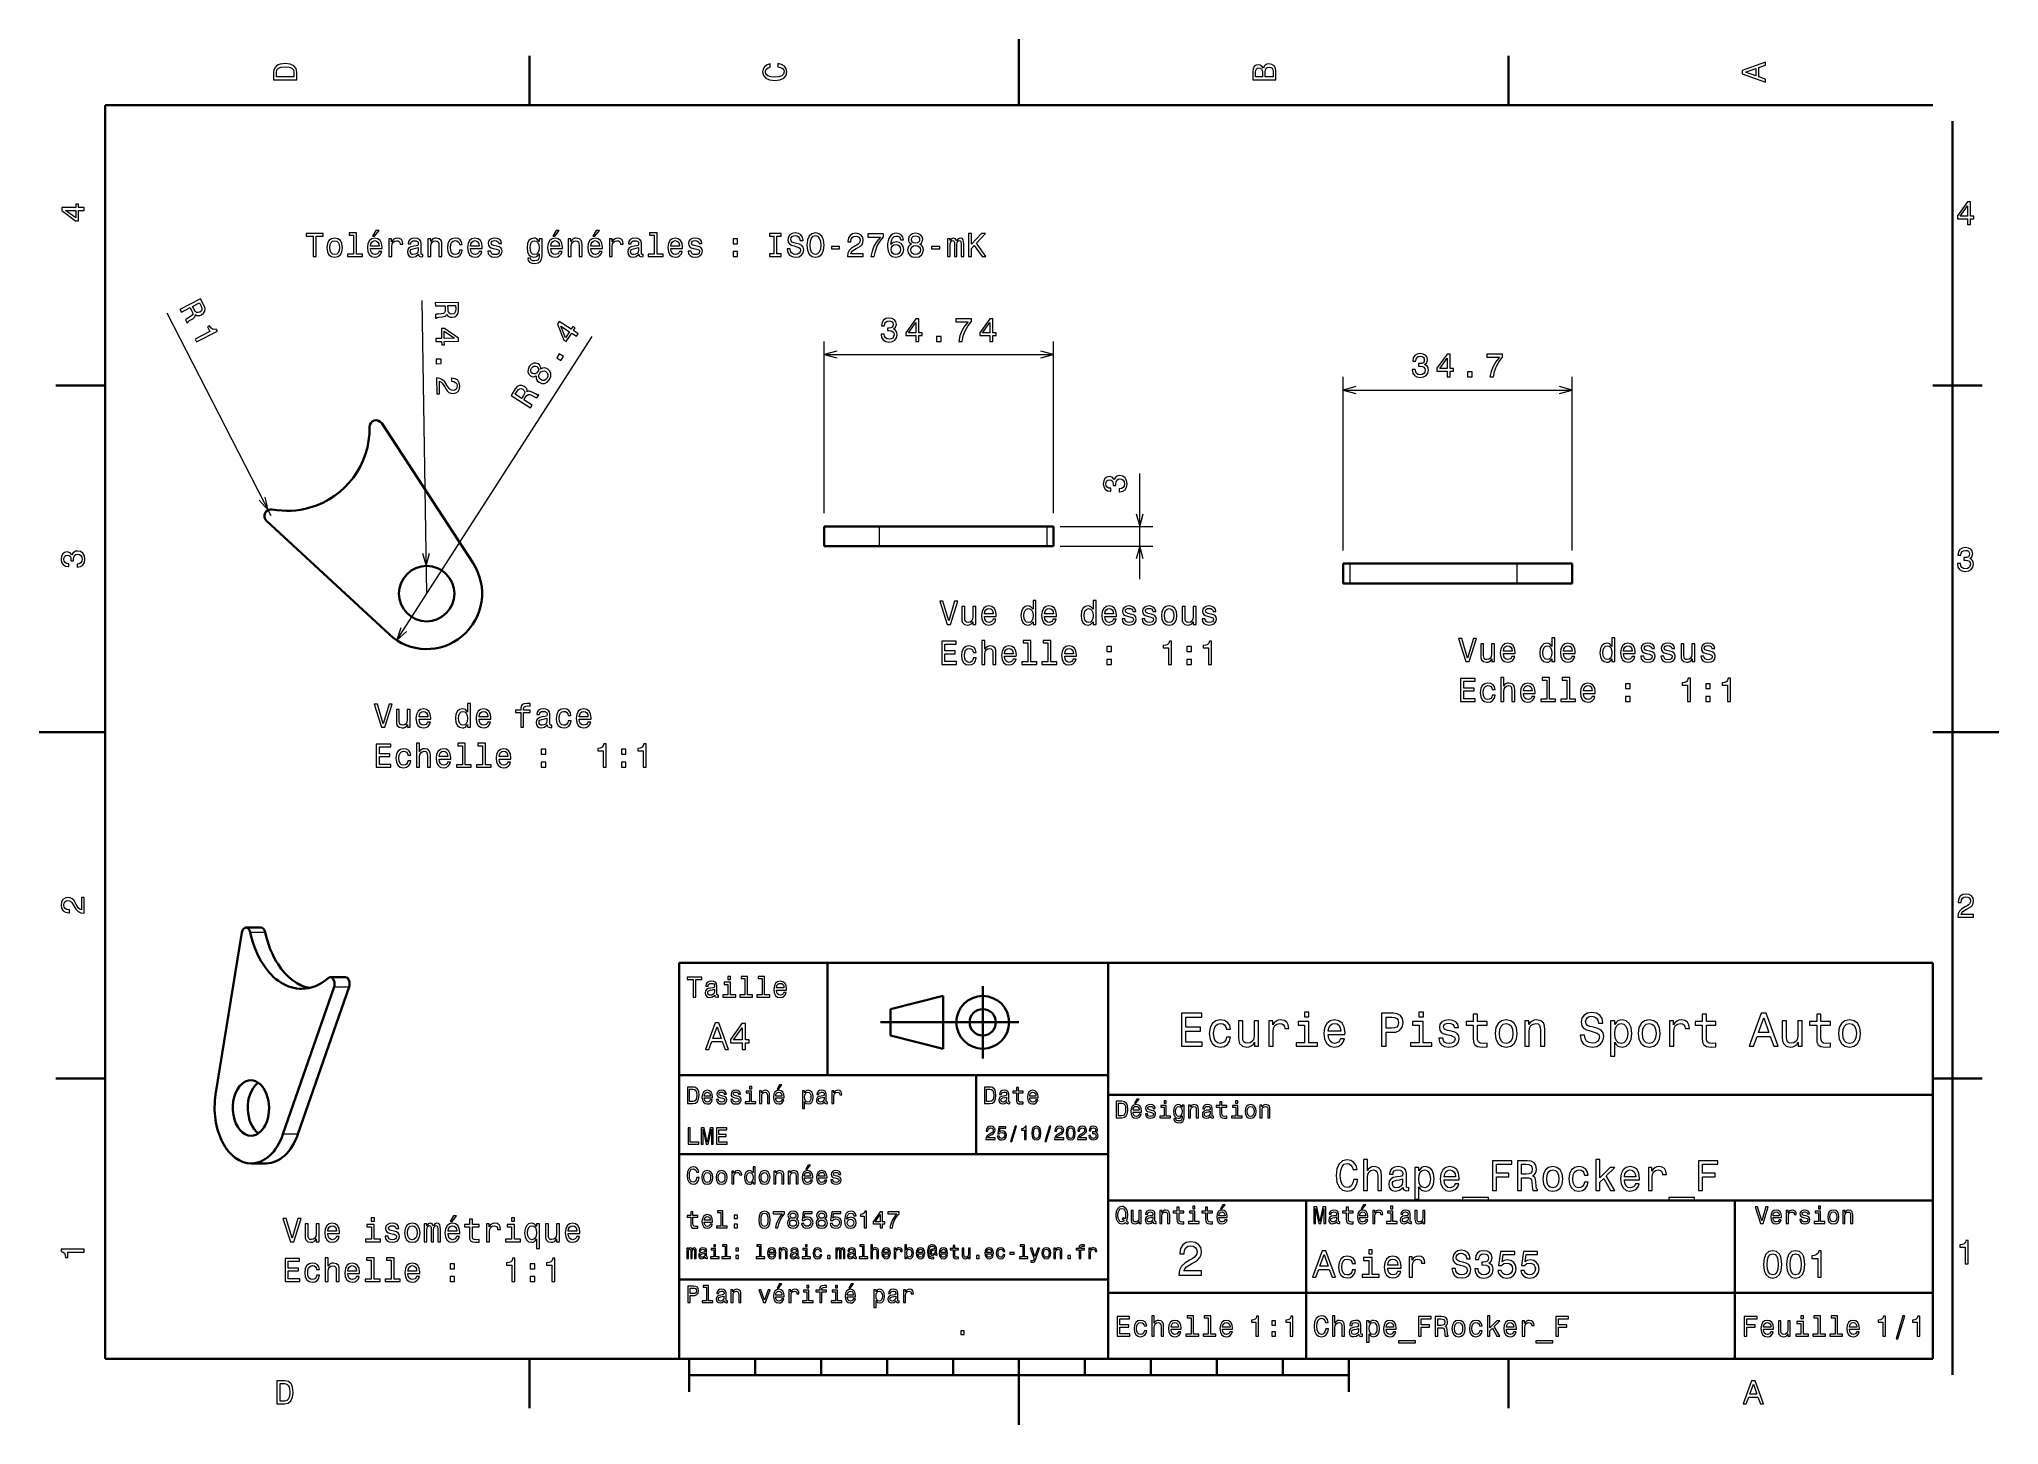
# Model space of a CAD drawing. Extents: x 0 to 297, y 0 to 210.
import ezdxf

# ---------------------------------------------------------------- set-up
doc = ezdxf.new("R2010")
doc.units = 0

msp = doc.modelspace()

# ---------------------------------------------------------------- linework, layer by layer
at = {"color": 7, "lineweight": 35, "ltscale": 0.25}
for p, q in [((148.5, 200), (148.5, 210)), ((10, 105), (0, 105)), ((287, 105), (297, 105)), ((192, 10), (192, 20)), ((148.5, 10), (148.5, 0))]:
    msp.add_line(p, q, dxfattribs=at)
at = {"color": 7, "lineweight": 35, "ltscale": 0.1875}
for p, q in [((74.300003, 200), (74.300003, 207.5)), ((222.699997, 200), (222.699997, 207.5)), ((10, 157.5), (2.5, 157.5)), ((287, 157.5), (294.5, 157.5)), ((10, 52.5), (2.5, 52.5)), ((287, 52.5), (294.5, 52.5)), ((74.300003, 10), (74.300003, 2.5)), ((222.699997, 10), (222.699997, 2.5))]:
    msp.add_line(p, q, dxfattribs=at)
at = {"color": 7, "lineweight": 35}
for p, q in [((287, 200), (10, 200)), ((10, 200), (10, 10)), ((290, 7.593956), (290, 197.593964)), ((65.762527, 130.56308), (51.910587, 151.782425)), ((34.46698, 137.011246), (53.017422, 119.811623)), ((127.375343, 136.157349), (152.715775, 136.157349)), ((127.375343, 133.157349), (152.715775, 133.157349)), ((198.630539, 130.520233), (223.927689, 130.520233)), ((198.630539, 127.520241), (223.927689, 127.520241)), ((30.705666, 74.593979), (26.745567, 50.071239)), ((97, 10), (97, 70)), ((97, 70), (287, 70)), ((162, 10), (162, 70)), ((287, 70), (287, 10)), ((36.946404, 44.035091), (44.699215, 66.35952)), ((39.214237, 44.052078), (46.967052, 66.376511)), ((127.5, 61), (148.5, 61)), ((97, 53), (162, 53)), ((162, 50), (287, 50)), ((97, 41), (162, 41)), ((162, 34), (287, 34)), ((257, 10), (257, 34)), ((97, 22), (162, 22)), ((162, 20), (287, 20)), ((10, 10), (287, 10)), ((97, 10), (287, 10)), ((98.5, 7.5), (198.5, 7.5))]:
    msp.add_line(p, q, dxfattribs=at)
at = {"color": 7, "lineweight": 13}
for p, q in [((58.728611, 125.971352), (58.031227, 170.418152)), ((35.146881, 137.744553), (19.380802, 168.495377)), ((54.184708, 118.906441), (83.795189, 164.945099)), ((118.975342, 138.157349), (118.975342, 164.202255)), ((153.715775, 138.157349), (153.715775, 164.202255)), ((118.975342, 162.202255), (153.715775, 162.202255)), ((197.630539, 132.520233), (197.630539, 158.824814)), ((232.327682, 132.520233), (232.327682, 158.824814)), ((197.630539, 156.824814), (232.327682, 156.824814))]:
    msp.add_line(p, q, dxfattribs=at)
at = {"color": 7, "lineweight": 13, "ltscale": 0.400901}
msp.add_line((166.793198, 128.157349), (166.793198, 144.193375), dxfattribs=at)
at = {"color": 7, "lineweight": 35, "ltscale": 0.21}
for p, q in [((118.975342, 136.157349), (127.375343, 136.157349)), ((118.975342, 133.157349), (127.375343, 133.157349)), ((223.927689, 130.520233), (232.327682, 130.520233)), ((223.927689, 127.520241), (232.327682, 127.520241))]:
    msp.add_line(p, q, dxfattribs=at)
at = {"color": 7, "lineweight": 35, "ltscale": 0.075}
for p, q in [((118.975342, 136.157349), (118.975342, 133.157349)), ((153.715775, 136.157349), (153.715775, 133.157349)), ((197.630539, 130.520233), (197.630539, 127.520241)), ((232.327682, 130.520233), (232.327682, 127.520241))]:
    msp.add_line(p, q, dxfattribs=at)
at = {"color": 7, "lineweight": 13, "ltscale": 0.075}
for p, q in [((127.375343, 133.157349), (127.375343, 136.157349)), ((152.715775, 136.157349), (152.715775, 133.157349)), ((198.630539, 130.520233), (198.630539, 127.520241)), ((223.927689, 130.520233), (223.927689, 127.520241))]:
    msp.add_line(p, q, dxfattribs=at)
at = {"color": 7, "lineweight": 35, "ltscale": 0.025}
for p, q in [((152.715775, 136.157349), (153.715775, 136.157349)), ((152.715775, 133.157349), (153.715775, 133.157349)), ((197.630539, 130.520233), (198.630539, 130.520233)), ((197.630539, 127.520241), (198.630539, 127.520241))]:
    msp.add_line(p, q, dxfattribs=at)
at = {"color": 7, "lineweight": 13, "ltscale": 0.351936}
for p, q in [((154.715775, 136.157349), (168.793198, 136.157349)), ((154.715775, 133.157349), (168.793198, 133.157349))]:
    msp.add_line(p, q, dxfattribs=at)
at = {"color": 7, "lineweight": 35, "ltscale": 0.056697}
for p, q in [((31.333792, 75.34848), (33.601627, 75.365471)), ((44.112957, 67.832611), (46.380791, 67.849594))]:
    msp.add_line(p, q, dxfattribs=at)
at = {"color": 7, "lineweight": 13, "ltscale": 0.056698}
for p, q in [((31.96188, 74.66066), (34.229717, 74.67765)), ((44.699215, 66.35952), (46.967052, 66.376511))]:
    msp.add_line(p, q, dxfattribs=at)
at = {"color": 7, "lineweight": 35, "ltscale": 0.425}
msp.add_line((119.5, 53), (119.5, 70), dxfattribs=at)
at = {"color": 7, "lineweight": 35, "ltscale": 0.275}
msp.add_line((143, 55.5), (143, 66.5), dxfattribs=at)
at = {"color": 7, "lineweight": 35, "ltscale": 0.206155}
for p, q in [((129, 63), (137, 65)), ((137, 57), (129, 59))]:
    msp.add_line(p, q, dxfattribs=at)
at = {"color": 7, "lineweight": 35, "ltscale": 0.1}
msp.add_line((129, 59), (129, 63), dxfattribs=at)
at = {"color": 7, "lineweight": 35, "ltscale": 0.2}
msp.add_line((137, 65), (137, 57), dxfattribs=at)
at = {"color": 7, "lineweight": 35, "ltscale": 0.3}
msp.add_line((142, 41), (142, 53), dxfattribs=at)
at = {"color": 7, "lineweight": 13, "ltscale": 0.056697}
msp.add_line((39.214237, 44.052078), (36.946404, 44.035091), dxfattribs=at)
at = {"color": 7, "lineweight": 35, "ltscale": 0.056698}
msp.add_line((32.148113, 39.60952), (34.415951, 39.626507), dxfattribs=at)
at = {"color": 7, "lineweight": 35, "ltscale": 0.35}
msp.add_line((192, 20), (192, 34), dxfattribs=at)
at = {"color": 7, "lineweight": 35, "ltscale": 0.125}
for p, q in [((98.5, 10), (98.5, 5)), ((198.5, 10), (198.5, 5))]:
    msp.add_line(p, q, dxfattribs=at)
at = {"color": 7, "lineweight": 35, "ltscale": 0.0625}
for p, q in [((108.5, 10), (108.5, 7.5)), ((118.5, 10), (118.5, 7.5)), ((128.5, 10), (128.5, 7.5)), ((138.5, 10), (138.5, 7.5)), ((158.5, 10), (158.5, 7.5)), ((168.5, 10), (168.5, 7.5)), ((178.5, 10), (178.5, 7.5)), ((188.5, 10), (188.5, 7.5))]:
    msp.add_line(p, q, dxfattribs=at)
at = {"color": 7, "lineweight": 13}
for points in [[(35.533215, 204.994965), (35.533215, 203.829971), (39.033215, 203.829971), (39.033215, 204.994965), (38.922264, 205.544678), (38.584366, 205.953171), (38.034657, 206.205338), (37.283215, 206.296112), (36.516644, 206.215424), (36.21405, 206.114563), (35.971977, 205.973343), (35.644165, 205.56485), (35.563473, 205.297562)], [(35.951801, 204.959656), (36.027451, 205.342941), (36.259438, 205.605194), (36.672985, 205.761536), (37.283215, 205.811966), (37.873272, 205.756485), (38.286816, 205.600143), (38.533936, 205.332855), (38.614628, 204.959656), (38.614628, 204.298996), (35.951801, 204.298996)], [(111.93206, 205.817017), (112.35569, 205.716141), (112.658287, 205.549713), (112.844887, 205.317734), (112.905403, 205.045395), (112.814629, 204.71759), (112.54229, 204.460388), (112.098488, 204.28891), (111.483215, 204.233429), (110.872986, 204.28891), (110.424141, 204.455338), (110.151802, 204.71254), (110.055984, 205.045395), (110.106415, 205.287476), (110.247627, 205.494247), (110.474571, 205.655624), (110.787247, 205.766571), (110.787247, 206.245682), (110.308144, 206.094391), (109.94503, 205.832138), (109.718086, 205.474075), (109.637398, 205.045395), (109.763474, 204.510818), (110.116501, 204.10231), (110.696472, 203.840057), (111.483215, 203.749283), (112.269958, 203.840057), (112.84993, 204.10231), (113.208, 204.510818), (113.329041, 205.045395), (113.233215, 205.51442), (112.965927, 205.892654), (112.527161, 206.159943), (111.93206, 206.301163)], [(185.542007, 205.630417), (185.249496, 205.983429), (185.052811, 206.074219), (184.81073, 206.104477), (184.432495, 206.03891), (184.160156, 205.842224), (183.993729, 205.524506), (183.933212, 205.080704), (183.933212, 203.835022), (187.433212, 203.835022), (187.433212, 205.151306), (187.36261, 205.620331), (187.155838, 205.968307), (186.828018, 206.185165), (186.384216, 206.260818), (186.08667, 206.215424), (185.839554, 206.094391), (185.65799, 205.897705)], [(185.385666, 204.984879), (185.385666, 204.298996), (184.351807, 204.298996), (184.351807, 205.025223), (184.382065, 205.297562), (184.472839, 205.489197), (184.629181, 205.605194), (184.86116, 205.645538), (185.093155, 205.600143), (185.254532, 205.479111), (185.355408, 205.272339)], [(187.014618, 205.095825), (187.014618, 204.298996), (185.809296, 204.298996), (185.809296, 205.050446), (185.844589, 205.368164), (185.9505, 205.595108), (186.132065, 205.731277), (186.394302, 205.776657), (186.671692, 205.731277), (186.863327, 205.605194), (186.979324, 205.393372)], [(261.633209, 203.466858), (261.633209, 203.930847), (260.604401, 204.298996), (260.604401, 205.695969), (261.633209, 206.064133), (261.633209, 206.538193), (258.128174, 205.257217), (258.128174, 204.742798)], [(260.17572, 204.460388), (258.632477, 205), (260.17572, 205.539627)], [(6.833213, 184.02739), (6.833213, 184.481277), (5.965778, 184.481277), (5.965778, 184.98056), (5.56232, 184.98056), (5.56232, 184.481277), (3.408862, 184.481277), (3.408862, 184.022339), (5.521974, 182.489197), (5.965778, 182.489197), (5.965778, 184.02739)], [(292.277374, 181.916794), (292.731262, 181.916794), (292.731262, 182.784225), (293.23056, 182.784225), (293.23056, 183.187683), (292.731262, 183.187683), (292.731262, 185.341141), (292.272339, 185.341141), (290.739197, 183.228027), (290.739197, 182.784225), (292.277374, 182.784225)], [(291.162842, 183.187683), (292.277374, 184.756134), (292.277374, 183.187683)], [(5.56232, 182.912827), (3.993876, 184.02739), (5.56232, 184.02739)], [(41.5173, 177.052185), (41.981277, 177.052185), (41.981277, 180.128555), (43.040356, 180.128555), (43.040356, 180.552185), (40.453178, 180.552185), (40.453178, 180.128555), (41.5173, 180.128555)], [(43.610241, 178.403763), (43.690933, 177.788498), (43.92292, 177.33461), (44.291077, 177.052185), (44.785313, 176.95636), (45.274506, 177.052185), (45.642662, 177.329559), (45.874649, 177.783447), (45.960384, 178.403763), (45.874649, 179.019043), (45.642662, 179.477982), (45.274506, 179.755356), (44.785313, 179.856216), (44.291077, 179.755356), (43.92292, 179.472931), (43.690933, 179.019043)], [(44.064129, 178.408813), (44.10952, 178.862701), (44.250729, 179.190521), (44.477676, 179.392242), (44.785313, 179.462845), (45.087906, 179.392242), (45.31485, 179.195557), (45.456062, 178.862701), (45.506493, 178.408813), (45.456062, 177.949875), (45.31485, 177.61702), (45.087906, 177.415298), (44.785313, 177.349731), (44.477676, 177.415298), (44.250729, 177.61702), (44.10952, 177.949875)], [(47.65995, 180.300018), (47.65995, 177.425385), (46.747128, 177.425385), (46.747128, 177.052185), (49.011536, 177.052185), (49.011536, 177.425385), (48.103756, 177.425385), (48.103756, 180.673218), (46.963985, 180.673218), (46.963985, 180.300018)], [(50.201736, 178.277695), (51.976955, 178.277695), (51.981998, 178.484467), (51.901306, 179.064438), (51.679405, 179.498154), (51.326378, 179.760391), (50.857357, 179.856216), (50.398426, 179.755356), (50.045399, 179.472931), (49.818455, 179.014008), (49.737762, 178.408813), (49.813412, 177.788498), (50.040356, 177.33461), (50.388336, 177.052185), (50.842228, 176.95636), (51.2356, 177.021927), (51.558365, 177.19339), (51.795399, 177.465729), (51.931564, 177.828842), (51.492805, 177.828842), (51.402027, 177.627106), (51.270905, 177.475815), (50.897705, 177.354782), (50.610241, 177.410248), (50.393379, 177.586761), (50.252171, 177.874237), (50.201736, 178.262558)], [(50.201736, 178.650894), (50.257214, 178.998871), (50.393379, 179.256073), (50.600155, 179.412415), (50.87249, 179.467896), (51.139778, 179.412415), (51.34655, 179.256073), (51.472633, 178.998871), (51.518021, 178.650894)], [(50.509377, 180.128555), (50.806927, 180.128555), (51.507935, 180.985901), (51.013699, 180.985901)], [(53.015862, 177.052185), (53.459663, 177.052185), (53.459663, 178.600449), (53.505051, 178.973648), (53.64122, 179.240952), (53.863121, 179.402328), (54.160671, 179.457809), (54.382576, 179.422501), (54.549, 179.32164), (54.649864, 179.150162), (54.685169, 178.918182), (55.134018, 178.918182), (55.073498, 179.326675), (54.90707, 179.619186), (54.629692, 179.7957), (54.25145, 179.856216), (53.994247, 179.815872), (53.772343, 179.715012), (53.575657, 179.543533), (53.419319, 179.311554), (53.419319, 179.760391), (53.015862, 179.760391)], [(57.494247, 177.405212), (57.494247, 177.390076), (57.519463, 177.218613), (57.595108, 177.09758), (57.912834, 177.001755), (58.15995, 177.042099), (58.15995, 177.38504), (58.054047, 177.369904), (57.912834, 177.435471), (57.887619, 177.637207), (57.887619, 179.039215), (57.827099, 179.397293), (57.650589, 179.649445), (57.342949, 179.800751), (56.909233, 179.856216), (56.485603, 179.7957), (56.17292, 179.624237), (55.976234, 179.356934), (55.910675, 179.003922), (55.910675, 178.973648), (56.30909, 178.973648), (56.344391, 179.185471), (56.455341, 179.336761), (56.636898, 179.427551), (56.894104, 179.462845), (57.14122, 179.437637), (57.317734, 179.361984), (57.423641, 179.230865), (57.458946, 179.049301), (57.43877, 178.837494), (57.358078, 178.731583), (57.156349, 178.681152), (56.778107, 178.640808), (56.344391, 178.550018), (56.036755, 178.388641), (55.855198, 178.136475), (55.799721, 177.763275), (55.850155, 177.43042), (56.006493, 177.183304), (56.258656, 177.026962), (56.606636, 176.971497), (57.075661, 177.077408)], [(57.443813, 178.000305), (57.383293, 177.738068), (57.221912, 177.536331), (56.979836, 177.405212), (56.682289, 177.359818), (56.490646, 177.38504), (56.354477, 177.465729), (56.268742, 177.606934), (56.243526, 177.803619), (56.263699, 177.980133), (56.344391, 178.106216), (56.667156, 178.247437), (57.075661, 178.307953), (57.443813, 178.428986)], [(58.921478, 177.052185), (59.365284, 177.052185), (59.365284, 178.615585), (59.410675, 178.973648), (59.556927, 179.235901), (59.783871, 179.397293), (60.086464, 179.457809), (60.328541, 179.407379), (60.479836, 179.27121), (60.555485, 179.044266), (60.580704, 178.741669), (60.580704, 177.052185), (61.024506, 177.052185), (61.024506, 178.832443), (61.004333, 179.190521), (60.913555, 179.488068), (60.616005, 179.760391), (60.152027, 179.856216), (59.894821, 179.820923), (59.677963, 179.725098), (59.491364, 179.563705), (59.345108, 179.346848), (59.345108, 179.760391), (58.921478, 179.760391)], [(63.682289, 178.862701), (64.121048, 178.862701), (64.030273, 179.266159), (63.813412, 179.583893), (63.475517, 179.780579), (63.036755, 179.856216), (62.552605, 179.755356), (62.184448, 179.472931), (61.952461, 179.014008), (61.871769, 178.398727), (61.947418, 177.788498), (62.174362, 177.33461), (62.532433, 177.052185), (63.021626, 176.95636), (63.455345, 177.032013), (63.79324, 177.24382), (64.025223, 177.576675), (64.126091, 178.020477), (63.702461, 178.020477), (63.626812, 177.738068), (63.485603, 177.526245), (63.283875, 177.395126), (63.036755, 177.354782), (62.729118, 177.420334), (62.507217, 177.62207), (62.371048, 177.949875), (62.325661, 178.413849), (62.371048, 178.867752), (62.51226, 179.195557), (62.739204, 179.397293), (63.036755, 179.467896), (63.299004, 179.422501), (63.495689, 179.306503), (63.626812, 179.114868)], [(65.381851, 178.277695), (67.157074, 178.277695), (67.162109, 178.484467), (67.081421, 179.064438), (66.85952, 179.498154), (66.506493, 179.760391), (66.037476, 179.856216), (65.578537, 179.755356), (65.225517, 179.472931), (64.998566, 179.014008), (64.917877, 178.408813), (64.99353, 177.788498), (65.220474, 177.33461), (65.568451, 177.052185), (66.022346, 176.95636), (66.415718, 177.021927), (66.73848, 177.19339), (66.975517, 177.465729), (67.111679, 177.828842), (66.67292, 177.828842), (66.582138, 177.627106), (66.451019, 177.475815), (66.07782, 177.354782), (65.790359, 177.410248), (65.573502, 177.586761), (65.432289, 177.874237), (65.381851, 178.262558)], [(65.381851, 178.650894), (65.437332, 178.998871), (65.573502, 179.256073), (65.780273, 179.412415), (66.052605, 179.467896), (66.319893, 179.412415), (66.526665, 179.256073), (66.652748, 178.998871), (66.698135, 178.650894)], [(69.355919, 178.630722), (68.927246, 178.731583), (68.60952, 178.84758), (68.503616, 179.08461), (68.533875, 179.251038), (68.639778, 179.37207), (68.811249, 179.447723), (69.058365, 179.477982), (69.295395, 179.447723), (69.481995, 179.356934), (69.603035, 179.220779), (69.653465, 179.039215), (70.087189, 179.039215), (70.087189, 179.049301), (70.011536, 179.377106), (69.804764, 179.634323), (69.481995, 179.7957), (69.058365, 179.856216), (68.629692, 179.7957), (68.317017, 179.629272), (68.120331, 179.382156), (68.059807, 179.069473), (68.105194, 178.766876), (68.246407, 178.555069), (68.478394, 178.403763), (68.816292, 178.297867), (69.310532, 178.176819), (69.613121, 178.050751), (69.693817, 177.949875), (69.724075, 177.798584), (69.67868, 177.611984), (69.557648, 177.470779), (69.360962, 177.37999), (69.098709, 177.349731), (68.821335, 177.37999), (68.619606, 177.485901), (68.483437, 177.657379), (68.427963, 177.894409), (67.99929, 177.894409), (68.069893, 177.490952), (68.276665, 177.198441), (68.604477, 177.021927), (69.058365, 176.95636), (69.532433, 177.021927), (69.880417, 177.198441), (70.092224, 177.480865), (70.167877, 177.849014), (70.112404, 178.166733), (69.956062, 178.383591), (69.698853, 178.524811)], [(76.209663, 177.173218), (76.209663, 179.760391), (75.786026, 179.760391), (75.786026, 179.32164), (75.438049, 179.720047), (75.226227, 179.820923), (74.989197, 179.856216), (74.560532, 179.755356), (74.227676, 179.472931), (74.010818, 179.019043), (73.935165, 178.408813), (74.010818, 177.793533), (74.227676, 177.339645), (74.560532, 177.052185), (74.989197, 176.95636), (75.231277, 176.991669), (75.433006, 177.082443), (75.786026, 177.465729), (75.786026, 177.082443), (75.745682, 176.779846), (75.634735, 176.562988), (75.422913, 176.436905), (75.105194, 176.391525), (74.82782, 176.421783), (74.631134, 176.497437), (74.515137, 176.628555), (74.479836, 176.805069), (74.051163, 176.805069), (74.051163, 176.784897), (74.116722, 176.462128), (74.318451, 176.220047), (74.64122, 176.063705), (75.079979, 176.00824), (75.604477, 176.083893), (75.952454, 176.2957), (76.149139, 176.663864)], [(74.394104, 178.408813), (74.439484, 178.857666), (74.575653, 179.190521), (74.787476, 179.387207), (75.069893, 179.457809), (75.367447, 179.387207), (75.58934, 179.190521), (75.72551, 178.857666), (75.77594, 178.408813), (75.72551, 177.949875), (75.58934, 177.62207), (75.367447, 177.420334), (75.069893, 177.354782), (74.787476, 177.420334), (74.575653, 177.62207), (74.439484, 177.954926)], [(77.52594, 178.277695), (79.301163, 178.277695), (79.306198, 178.484467), (79.22551, 179.064438), (79.003609, 179.498154), (78.650581, 179.760391), (78.181564, 179.856216), (77.722626, 179.755356), (77.369598, 179.472931), (77.142654, 179.014008), (77.061966, 178.408813), (77.137619, 177.788498), (77.364563, 177.33461), (77.71254, 177.052185), (78.166428, 176.95636), (78.559807, 177.021927), (78.882568, 177.19339), (79.119598, 177.465729), (79.255768, 177.828842), (78.817009, 177.828842), (78.726227, 177.627106), (78.595108, 177.475815), (78.221909, 177.354782), (77.934448, 177.410248), (77.71759, 177.586761), (77.57637, 177.874237), (77.52594, 178.262558)], [(77.52594, 178.650894), (77.581421, 178.998871), (77.71759, 179.256073), (77.924362, 179.412415), (78.196693, 179.467896), (78.463989, 179.412415), (78.670761, 179.256073), (78.796837, 178.998871), (78.842224, 178.650894)], [(77.83358, 180.128555), (78.131134, 180.128555), (78.832138, 180.985901), (78.337906, 180.985901)], [(80.173637, 177.052185), (80.617439, 177.052185), (80.617439, 178.615585), (80.662827, 178.973648), (80.809082, 179.235901), (81.036026, 179.397293), (81.338623, 179.457809), (81.580696, 179.407379), (81.731995, 179.27121), (81.807648, 179.044266), (81.832855, 178.741669), (81.832855, 177.052185), (82.276665, 177.052185), (82.276665, 178.832443), (82.256485, 179.190521), (82.16571, 179.488068), (81.868164, 179.760391), (81.40419, 179.856216), (81.14698, 179.820923), (80.930122, 179.725098), (80.743523, 179.563705), (80.597267, 179.346848), (80.597267, 179.760391), (80.173637, 179.760391)], [(83.597992, 178.277695), (85.373199, 178.277695), (85.37825, 178.484467), (85.297554, 179.064438), (85.075653, 179.498154), (84.722626, 179.760391), (84.253609, 179.856216), (83.794678, 179.755356), (83.44165, 179.472931), (83.214706, 179.014008), (83.13401, 178.408813), (83.209656, 177.788498), (83.4366, 177.33461), (83.784592, 177.052185), (84.23848, 176.95636), (84.631851, 177.021927), (84.95462, 177.19339), (85.19165, 177.465729), (85.32782, 177.828842), (84.889053, 177.828842), (84.798279, 177.627106), (84.667152, 177.475815), (84.293953, 177.354782), (84.006485, 177.410248), (83.789627, 177.586761), (83.648422, 177.874237), (83.597992, 178.262558)], [(83.597992, 178.650894), (83.653458, 178.998871), (83.789627, 179.256073), (83.996399, 179.412415), (84.268738, 179.467896), (84.536026, 179.412415), (84.742798, 179.256073), (84.868881, 178.998871), (84.914268, 178.650894)], [(83.905624, 180.128555), (84.203171, 180.128555), (84.904182, 180.985901), (84.409943, 180.985901)], [(86.412109, 177.052185), (86.855911, 177.052185), (86.855911, 178.600449), (86.901306, 178.973648), (87.037468, 179.240952), (87.259369, 179.402328), (87.556915, 179.457809), (87.778824, 179.422501), (87.945251, 179.32164), (88.046112, 179.150162), (88.081421, 178.918182), (88.530258, 178.918182), (88.469742, 179.326675), (88.303314, 179.619186), (88.02594, 179.7957), (87.647697, 179.856216), (87.390495, 179.815872), (87.168594, 179.715012), (86.971909, 179.543533), (86.815567, 179.311554), (86.815567, 179.760391), (86.412109, 179.760391)], [(90.890488, 177.405212), (90.890488, 177.390076), (90.91571, 177.218613), (90.991356, 177.09758), (91.309082, 177.001755), (91.556198, 177.042099), (91.556198, 177.38504), (91.450287, 177.369904), (91.309082, 177.435471), (91.283859, 177.637207), (91.283859, 179.039215), (91.223343, 179.397293), (91.046829, 179.649445), (90.739197, 179.800751), (90.305481, 179.856216), (89.881851, 179.7957), (89.569168, 179.624237), (89.372482, 179.356934), (89.306915, 179.003922), (89.306915, 178.973648), (89.705338, 178.973648), (89.740639, 179.185471), (89.851593, 179.336761), (90.033142, 179.427551), (90.290344, 179.462845), (90.537468, 179.437637), (90.713982, 179.361984), (90.819885, 179.230865), (90.855194, 179.049301), (90.835022, 178.837494), (90.754326, 178.731583), (90.552597, 178.681152), (90.174355, 178.640808), (89.740639, 178.550018), (89.432999, 178.388641), (89.25145, 178.136475), (89.195969, 177.763275), (89.246399, 177.43042), (89.40274, 177.183304), (89.654907, 177.026962), (90.002884, 176.971497), (90.471909, 177.077408)], [(90.840057, 178.000305), (90.779541, 177.738068), (90.618164, 177.536331), (90.376083, 177.405212), (90.078537, 177.359818), (89.886887, 177.38504), (89.750725, 177.465729), (89.664993, 177.606934), (89.639771, 177.803619), (89.659943, 177.980133), (89.740639, 178.106216), (90.0634, 178.247437), (90.471909, 178.307953), (90.840057, 178.428986)], [(93.200287, 180.300018), (93.200287, 177.425385), (92.287468, 177.425385), (92.287468, 177.052185), (94.55188, 177.052185), (94.55188, 177.425385), (93.644096, 177.425385), (93.644096, 180.673218), (92.504326, 180.673218), (92.504326, 180.300018)], [(95.742081, 178.277695), (97.517288, 178.277695), (97.522339, 178.484467), (97.441643, 179.064438), (97.219742, 179.498154), (96.866714, 179.760391), (96.397697, 179.856216), (95.938766, 179.755356), (95.585739, 179.472931), (95.358795, 179.014008), (95.278099, 178.408813), (95.353745, 177.788498), (95.580688, 177.33461), (95.92868, 177.052185), (96.382568, 176.95636), (96.77594, 177.021927), (97.098709, 177.19339), (97.335739, 177.465729), (97.471909, 177.828842), (97.033142, 177.828842), (96.942368, 177.627106), (96.811241, 177.475815), (96.438042, 177.354782), (96.150574, 177.410248), (95.933716, 177.586761), (95.792511, 177.874237), (95.742081, 178.262558)], [(95.742081, 178.650894), (95.797546, 178.998871), (95.933716, 179.256073), (96.140488, 179.412415), (96.412827, 179.467896), (96.680115, 179.412415), (96.886887, 179.256073), (97.01297, 178.998871), (97.058357, 178.650894)], [(99.716141, 178.630722), (99.28746, 178.731583), (98.969742, 178.84758), (98.863831, 179.08461), (98.894089, 179.251038), (99, 179.37207), (99.171471, 179.447723), (99.418587, 179.477982), (99.655624, 179.447723), (99.842224, 179.356934), (99.963257, 179.220779), (100.013687, 179.039215), (100.447403, 179.039215), (100.447403, 179.049301), (100.371758, 179.377106), (100.164986, 179.634323), (99.842224, 179.7957), (99.418587, 179.856216), (98.989914, 179.7957), (98.677231, 179.629272), (98.480545, 179.382156), (98.420029, 179.069473), (98.465424, 178.766876), (98.606628, 178.555069), (98.838615, 178.403763), (99.176514, 178.297867), (99.670746, 178.176819), (99.973343, 178.050751), (100.054031, 177.949875), (100.08429, 177.798584), (100.03891, 177.611984), (99.91787, 177.470779), (99.721184, 177.37999), (99.458939, 177.349731), (99.181557, 177.37999), (98.979828, 177.485901), (98.843658, 177.657379), (98.788185, 177.894409), (98.359512, 177.894409), (98.430115, 177.490952), (98.636887, 177.198441), (98.964699, 177.021927), (99.418587, 176.95636), (99.892654, 177.021927), (100.240631, 177.198441), (100.452454, 177.480865), (100.528099, 177.849014), (100.472626, 178.166733), (100.316284, 178.383591), (100.059082, 178.524811)], [(105.157784, 179.008957), (105.853745, 179.008957), (105.853745, 179.760391), (105.157784, 179.760391)], [(111.345825, 177.475815), (110.700287, 177.475815), (110.700287, 177.052185), (112.45533, 177.052185), (112.45533, 177.475815), (111.809799, 177.475815), (111.809799, 180.128555), (112.45533, 180.128555), (112.45533, 180.552185), (110.700287, 180.552185), (110.700287, 180.128555), (111.345825, 180.128555)], [(113.817009, 178.207077), (113.35807, 178.207077), (113.458939, 177.672501), (113.711098, 177.279129), (114.099426, 177.042099), (114.623924, 176.95636), (115.143379, 177.037048), (115.531708, 177.258957), (115.778824, 177.606934), (115.869598, 178.065872), (115.793953, 178.479416), (115.582138, 178.746704), (115.239197, 178.923218), (114.780266, 179.054352), (114.386894, 179.150162), (114.129684, 179.261124), (113.983437, 179.422501), (113.938042, 179.674667), (113.983437, 179.901611), (114.114555, 180.073074), (114.316284, 180.189072), (114.593666, 180.229416), (114.876083, 180.178986), (115.097984, 180.042816), (115.24424, 179.815872), (115.314842, 179.50824), (115.773781, 179.50824), (115.773781, 179.518326), (115.693085, 179.992386), (115.456055, 180.345413), (115.082855, 180.567322), (114.578537, 180.64296), (114.124641, 180.567322), (113.771614, 180.355499), (113.54467, 180.027695), (113.463982, 179.604065), (113.529541, 179.225815), (113.721184, 178.968613), (114.023781, 178.797134), (114.437325, 178.666016), (114.845825, 178.550018), (115.153465, 178.439072), (115.340065, 178.277695), (115.405624, 178.015442), (115.345108, 177.748154), (115.188766, 177.546417), (114.951736, 177.420334), (114.644096, 177.37999), (114.301155, 177.435471), (114.03891, 177.596848), (113.872482, 177.8591)], [(116.353752, 178.802185), (116.444534, 178.015442), (116.706779, 177.435471), (117.11528, 177.077408), (117.649864, 176.95636), (118.179405, 177.077408), (118.592949, 177.435471), (118.850151, 178.015442), (118.945969, 178.802185), (118.850151, 179.583893), (118.739197, 179.901611), (118.592949, 180.163849), (118.179405, 180.521927), (117.927238, 180.612701), (117.649864, 180.64801), (117.110237, 180.521927), (116.701736, 180.1689), (116.444534, 179.588928)], [(116.837906, 178.802185), (116.893379, 179.412415), (117.059807, 179.861267), (117.317009, 180.133591), (117.649864, 180.229416), (117.977669, 180.133591), (118.234879, 179.856216), (118.401306, 179.407379), (118.461823, 178.802185), (118.401306, 178.191956), (118.234879, 177.743103), (117.977669, 177.470779), (117.649864, 177.37999), (117.317009, 177.470779), (117.059807, 177.743103), (116.893379, 178.186905)], [(120.075661, 178.207077), (121.29612, 178.207077), (121.29612, 178.605499), (120.075661, 178.605499)], [(122.491364, 177.052185), (124.896988, 177.052185), (124.896988, 177.485901), (122.995689, 177.485901), (123.101601, 177.722931), (123.283157, 177.919617), (123.842949, 178.277695), (124.140503, 178.428986), (124.473358, 178.645844), (124.710388, 178.89801), (124.846558, 179.195557), (124.896988, 179.533447), (124.811249, 179.957077), (124.574219, 180.289932), (124.211105, 180.501755), (123.742088, 180.577408), (123.257935, 180.491669), (122.889786, 180.254639), (122.652748, 179.876389), (122.57206, 179.377106), (122.57206, 179.306503), (123.030991, 179.306503), (123.030991, 179.346848), (123.076378, 179.689789), (123.212547, 179.941956), (123.429405, 180.103333), (123.716873, 180.158813), (124.009377, 180.108383), (124.226234, 179.9823), (124.367447, 179.785614), (124.417877, 179.538498), (124.382576, 179.306503), (124.286758, 179.109818), (124.125374, 178.938354), (123.903473, 178.787048), (123.605919, 178.625671), (123.111687, 178.312988), (122.763702, 177.980133), (122.556931, 177.576675), (122.491364, 177.067322)], [(126.056931, 177.052185), (126.566299, 177.052185), (126.732727, 177.884323), (127.02523, 178.66098), (127.438774, 179.382156), (127.978401, 180.057953), (127.978401, 180.476532), (125.577827, 180.476532), (125.577827, 180.017609), (127.494255, 180.017609), (126.939499, 179.336761), (126.520912, 178.625671), (126.228401, 177.869186)], [(131.004333, 179.6091), (130.908524, 180.017609), (130.686615, 180.32019), (130.343689, 180.511841), (129.899872, 180.577408), (129.602325, 180.542099), (129.345123, 180.446274), (129.118164, 180.289932), (128.926529, 180.068039), (128.775238, 179.790665), (128.664276, 179.452759), (128.593689, 179.054352), (128.573517, 178.605499), (128.654205, 177.889359), (128.901306, 177.369904), (129.299728, 177.057236), (129.844391, 176.951324), (130.333588, 177.042099), (130.706787, 177.279129), (130.948868, 177.652328), (131.034607, 178.126389), (130.948868, 178.605499), (130.716888, 178.973648), (130.35881, 179.205643), (129.915009, 179.286331), (129.435898, 179.185471), (129.07782, 178.89801), (129.153473, 179.452759), (129.31485, 179.851181), (129.561981, 180.088211), (129.904907, 180.1689), (130.157074, 180.128555), (130.348724, 180.022644), (130.474792, 179.84613), (130.540375, 179.6091)], [(130.54541, 178.121353), (130.489929, 177.803619), (130.348724, 177.561554), (130.121765, 177.400162), (129.839355, 177.349731), (129.541809, 177.400162), (129.31485, 177.556503), (129.16861, 177.798584), (129.123215, 178.116302), (129.173645, 178.428986), (129.31485, 178.666016), (129.546844, 178.817322), (129.859528, 178.872787), (130.131866, 178.817322), (130.348724, 178.671066), (130.489929, 178.434036)], [(132.204636, 178.938354), (131.947418, 178.797134), (131.770905, 178.600449), (131.659973, 178.353333), (131.624664, 178.055786), (131.705353, 177.606934), (131.937347, 177.258957), (132.315582, 177.037048), (132.829987, 176.951324), (133.339355, 177.037048), (133.71759, 177.258957), (133.949585, 177.606934), (134.035324, 178.055786), (133.99498, 178.353333), (133.889069, 178.600449), (133.70752, 178.797134), (133.455353, 178.938354), (133.657074, 179.059387), (133.798294, 179.225815), (133.884033, 179.427551), (133.914276, 179.674667), (133.833588, 180.03273), (133.62178, 180.32019), (133.278839, 180.50679), (132.829987, 180.577408), (132.376099, 180.50679), (132.033173, 180.32019), (131.816315, 180.03273), (131.740662, 179.674667), (131.765869, 179.427551), (131.851608, 179.225815)], [(132.10881, 178.065872), (132.154205, 178.33316), (132.300446, 178.534897), (132.527405, 178.666016), (132.829987, 178.711411), (133.127533, 178.666016), (133.354492, 178.534897), (133.500732, 178.33316), (133.551178, 178.065872), (133.500732, 177.778412), (133.354492, 177.561554), (133.127533, 177.420334), (132.829987, 177.374954), (132.527405, 177.420334), (132.300446, 177.561554), (132.154205, 177.778412)], [(132.219757, 179.634323), (132.260101, 179.856216), (132.381134, 180.027695), (132.572784, 180.133591), (132.829987, 180.17395), (133.082153, 180.133591), (133.273804, 180.027695), (133.394836, 179.856216), (133.440216, 179.634323), (133.394836, 179.407379), (133.273804, 179.230865), (133.082153, 179.114868), (132.829987, 179.079559), (132.572784, 179.119904), (132.381134, 179.230865), (132.260101, 179.407379)], [(135.255798, 178.207077), (136.476257, 178.207077), (136.476257, 178.605499), (135.255798, 178.605499)], [(137.68158, 177.052185), (138.090088, 177.052185), (138.090088, 178.862701), (138.115295, 179.13504), (138.190948, 179.331726), (138.306946, 179.447723), (138.458252, 179.493103), (138.579285, 179.452759), (138.659973, 179.351898), (138.700317, 179.18042), (138.715454, 178.953476), (138.715454, 177.052185), (139.098724, 177.052185), (139.098724, 178.862701), (139.123947, 179.12999), (139.199585, 179.326675), (139.320633, 179.447723), (139.471924, 179.493103), (139.592957, 179.452759), (139.67366, 179.351898), (139.724091, 178.953476), (139.724091, 177.052185), (140.132599, 177.052185), (140.132599, 178.923218), (140.107376, 179.311554), (140.026688, 179.6091), (139.865295, 179.790665), (139.603058, 179.856216), (139.29541, 179.755356), (139.05838, 179.462845), (138.871796, 179.750305), (138.559113, 179.856216), (138.271637, 179.755356), (138.074951, 179.472931), (138.074951, 179.760391), (137.68158, 179.760391)], [(140.843689, 177.052185), (141.307678, 177.052185), (141.307678, 178.297867), (141.721222, 178.741669), (142.896286, 177.052185), (143.461121, 177.052185), (142.049011, 179.079559), (143.420776, 180.552185), (142.805511, 180.552185), (141.307678, 178.933304), (141.307678, 180.552185), (140.843689, 180.552185)], [(105.157784, 177.052185), (105.853745, 177.052185), (105.853745, 177.803619), (105.157784, 177.803619)], [(21.339993, 169.0578), (21.553974, 168.640442), (22.868889, 169.314606), (23.087475, 168.888275), (23.235073, 168.56723), (23.273487, 168.337555), (23.180611, 168.153915), (22.938843, 167.973282), (22.546448, 167.743759), (22.295475, 167.581085), (22.166016, 167.446701), (22.407608, 166.975479), (22.492874, 167.019196), (22.565613, 167.186844), (22.780567, 167.342392), (23.267094, 167.6315), (23.60046, 167.898773), (23.664223, 168.061813), (23.666656, 168.26709), (23.870888, 168.145111), (24.092384, 168.099976), (24.331261, 168.120438), (24.58292, 168.215454), (24.927677, 168.471558), (25.11837, 168.796036), (25.137047, 169.179657), (24.988308, 169.613464), (24.454502, 170.654633)], [(24.547024, 169.534576), (24.660454, 169.247009), (24.674126, 169.010315), (24.579178, 168.808624), (24.353058, 168.641678), (24.069759, 168.553101), (23.850563, 168.59375), (23.66394, 168.758759), (23.496548, 169.029999), (23.250351, 169.510178), (24.287025, 170.041687)], [(60.037151, 170.056213), (60.04451, 169.58725), (61.521996, 169.610428), (61.52951, 169.131378), (61.51992, 168.778168), (61.452805, 168.555176), (61.2883, 168.431549), (60.991577, 168.37645), (60.538136, 168.344116), (60.241096, 168.309204), (60.065556, 168.245911), (60.073864, 167.716446), (60.169674, 167.717941), (60.309048, 167.836136), (60.570629, 167.8806), (61.134846, 167.924759), (61.55204, 168.017044), (61.681328, 168.135086), (61.774288, 168.318115), (61.903519, 168.118393), (62.082226, 167.97998), (62.305523, 167.892685), (62.573257, 167.866623), (62.995728, 167.943863), (63.310246, 168.150558), (63.496643, 168.486374), (63.555077, 168.941238), (63.53672, 170.111115)], [(63.124397, 169.065613), (63.098969, 168.757538), (63.006561, 168.539215), (62.832207, 168.400299), (62.555576, 168.350555), (62.262314, 168.396393), (62.083687, 168.52977), (61.989281, 168.760315), (61.95908, 169.077606), (61.950615, 169.617157), (63.115456, 169.635437)], [(23.653049, 164.546326), (23.862431, 164.137939), (26.999378, 165.746262), (26.842916, 166.051422), (26.527748, 165.991852), (26.260918, 166.059082), (26.026661, 166.250671), (25.815891, 166.573349), (25.497261, 166.409973), (25.870003, 165.682953)], [(81.441956, 164.983536), (81.687485, 165.36528), (80.957916, 165.834518), (81.227997, 166.25444), (80.888672, 166.472687), (80.618584, 166.052765), (78.807396, 167.217651), (78.559143, 166.831665), (79.507057, 164.399139), (79.880325, 164.159058), (80.712387, 165.452759)], [(79.770149, 164.733612), (79.053902, 166.51944), (80.373062, 165.671021)], [(127.602615, 165.301666), (127.602615, 165.266373), (127.683311, 164.782227), (127.920341, 164.419113), (128.293533, 164.187119), (128.787781, 164.101379), (129.312271, 164.187119), (129.705643, 164.409027), (129.957809, 164.762054), (130.048584, 165.215942), (130.00824, 165.513489), (129.897278, 165.755569), (129.715729, 165.942169), (129.473648, 166.078339), (129.801468, 166.350662), (129.917465, 166.784393), (129.841812, 167.177765), (129.624954, 167.475311), (129.271927, 167.661911), (128.787781, 167.727463), (128.333878, 167.646774), (127.985901, 167.424866), (127.758957, 167.071854), (127.683311, 166.602829), (127.683311, 166.56752), (128.132156, 166.56752), (128.172501, 166.890289), (128.303619, 167.122284), (128.515442, 167.263489), (128.812988, 167.313919), (129.075241, 167.273575), (129.266876, 167.167664), (129.382874, 166.996201), (129.428268, 166.764206), (129.382874, 166.51709), (129.261841, 166.350662), (129.050018, 166.249802), (128.762558, 166.219543), (128.565872, 166.224579), (128.565872, 165.826172), (128.812988, 165.836258), (129.130707, 165.790863), (129.367752, 165.66983), (129.508957, 165.473145), (129.559387, 165.215942), (129.503906, 164.923431), (129.357666, 164.706573), (129.125671, 164.570404), (128.818039, 164.525024), (128.500305, 164.575455), (128.268326, 164.726746), (128.12207, 164.968826), (128.066589, 165.301666)], [(132.886917, 164.202255), (133.340805, 164.202255), (133.340805, 165.069687), (133.840088, 165.069687), (133.840088, 165.473145), (133.340805, 165.473145), (133.340805, 167.626602), (132.881866, 167.626602), (131.348724, 165.513489), (131.348724, 165.069687), (132.886917, 165.069687)], [(131.772354, 165.473145), (132.886917, 167.041595), (132.886917, 165.473145)], [(139.380569, 164.202255), (139.889938, 164.202255), (140.056366, 165.034393), (140.348877, 165.811035), (140.762421, 166.532227), (141.302048, 167.208008), (141.302048, 167.626602), (138.901459, 167.626602), (138.901459, 167.167664), (140.817886, 167.167664), (140.263138, 166.486832), (139.844543, 165.775742), (139.552048, 165.019257)], [(144.094986, 164.202255), (144.548874, 164.202255), (144.548874, 165.069687), (145.048157, 165.069687), (145.048157, 165.473145), (144.548874, 165.473145), (144.548874, 167.626602), (144.089935, 167.626602), (142.556793, 165.513489), (142.556793, 165.069687), (144.094986, 165.069687)], [(142.980423, 165.473145), (144.094986, 167.041595), (144.094986, 165.473145)], [(60.122463, 164.618835), (60.129585, 164.165009), (60.996914, 164.178619), (61.004745, 163.679398), (61.408157, 163.68573), (61.400322, 164.184937), (63.553516, 164.218719), (63.546314, 164.677612), (61.409409, 166.177399), (60.96566, 166.170441), (60.989792, 164.632446)], [(61.375717, 165.753189), (62.961452, 164.663391), (61.3932, 164.638779)], [(135.997574, 164.202255), (136.693542, 164.202255), (136.693542, 164.95369), (135.997574, 164.95369)], [(60.171268, 161.50856), (60.182186, 160.812683), (60.933533, 160.824463), (60.922615, 161.52034)], [(75.32531, 158.960144), (75.304947, 158.667435), (75.374886, 158.412582), (75.522705, 158.185577), (75.753868, 157.994934), (76.175026, 157.820007), (76.593193, 157.826874), (76.984436, 158.024963), (77.334808, 158.41124), (77.538239, 158.886032), (77.556206, 159.324188), (77.389023, 159.70755), (77.057892, 160.022446), (76.785812, 160.149475), (76.520683, 160.194077), (76.25705, 160.147766), (76.001877, 160.01207), (76.009201, 160.247223), (75.94561, 160.456009), (75.822319, 160.637238), (75.630852, 160.796371), (75.286041, 160.922195), (74.929688, 160.899551), (74.587234, 160.712051), (74.285049, 160.372742), (74.098907, 159.952789), (74.070343, 159.563416), (74.194809, 159.225525), (74.45504, 158.968216), (74.676521, 158.855743), (74.89257, 158.818726)], [(74.748146, 159.34935), (74.583336, 159.503311), (74.504593, 159.697876), (74.519188, 159.916336), (74.62439, 160.154495), (74.794724, 160.344757), (74.987465, 160.448639), (75.197159, 160.457687), (75.40834, 160.375824), (75.574661, 160.21489), (75.657646, 160.017609), (75.651535, 159.793671), (75.54483, 159.5625), (75.371758, 159.367996), (75.174774, 159.26683), (74.960846, 159.260513)], [(79.082703, 161.315353), (79.459183, 161.900696), (78.827171, 162.30719), (78.450699, 161.721832)], [(208.104187, 159.92424), (208.104187, 159.888931), (208.184875, 159.404785), (208.421906, 159.041672), (208.795105, 158.809692), (209.289337, 158.723953), (209.813843, 158.809692), (210.207214, 159.031586), (210.459366, 159.384613), (210.550156, 159.838501), (210.509796, 160.136047), (210.398849, 160.378128), (210.2173, 160.564728), (209.97522, 160.700897), (210.303024, 160.973236), (210.419022, 161.406952), (210.343384, 161.800323), (210.126511, 162.09787), (209.773499, 162.28447), (209.289337, 162.350037), (208.835449, 162.269333), (208.487473, 162.04744), (208.260529, 161.694412), (208.184875, 161.225388), (208.184875, 161.190094), (208.633728, 161.190094), (208.674072, 161.512848), (208.805191, 161.744843), (209.017014, 161.886047), (209.31456, 161.936493), (209.576813, 161.896149), (209.768448, 161.790237), (209.884445, 161.618759), (209.929825, 161.38678), (209.884445, 161.139648), (209.763397, 160.973236), (209.55159, 160.87236), (209.26413, 160.842102), (209.067444, 160.847153), (209.067444, 160.44873), (209.31456, 160.458817), (209.632278, 160.413422), (209.869308, 160.292389), (210.010529, 160.095703), (210.060959, 159.838501), (210.005478, 159.54599), (209.859222, 159.329132), (209.627243, 159.192963), (209.319595, 159.147583), (209.001877, 159.198013), (208.769897, 159.349304), (208.623642, 159.591385), (208.568161, 159.92424)], [(213.388474, 158.824814), (213.842361, 158.824814), (213.842361, 159.692245), (214.341644, 159.692245), (214.341644, 160.095703), (213.842361, 160.095703), (213.842361, 162.249161), (213.383438, 162.249161), (211.850296, 160.136047), (211.850296, 159.692245), (213.388474, 159.692245)], [(212.273926, 160.095703), (213.388474, 161.664154), (213.388474, 160.095703)], [(219.882141, 158.824814), (220.39151, 158.824814), (220.557922, 159.656952), (220.850433, 160.433609), (221.263977, 161.154785), (221.803604, 161.830582), (221.803604, 162.249161), (219.40303, 162.249161), (219.40303, 161.790237), (221.319458, 161.790237), (220.764709, 161.109406), (220.346115, 160.3983), (220.053604, 159.641815)], [(60.216034, 158.655441), (60.253777, 156.250122), (60.687439, 156.256927), (60.657612, 158.15799), (60.896275, 158.055817), (61.095783, 157.877365), (61.462593, 157.323257), (61.618538, 157.028107), (61.840591, 156.6987), (62.096443, 156.465652), (62.396091, 156.334167), (62.734737, 156.289047), (63.156971, 156.381424), (63.486065, 156.623642), (63.692158, 156.990036), (63.760437, 157.46019), (63.667118, 157.942932), (63.424339, 158.307327), (63.042427, 158.538391), (62.541943, 158.611237), (62.471344, 158.610138), (62.478546, 158.151245), (62.518887, 158.151886), (62.862495, 158.111877), (63.116764, 157.979691), (63.281528, 157.765396), (63.341507, 157.478836), (63.29567, 157.185577), (63.173008, 156.966766), (62.978561, 156.822479), (62.732265, 156.768173), (62.499748, 156.799835), (62.301586, 156.892563), (62.127605, 157.051239), (61.972847, 157.270737), (61.806812, 157.56572), (61.48642, 158.054993), (61.148148, 158.397705), (60.741493, 158.598114), (60.231163, 158.655685)], [(74.458359, 154.125381), (74.712074, 154.519852), (73.469269, 155.319183), (73.728432, 155.722137), (73.932129, 156.010864), (74.111542, 156.159302), (74.316994, 156.171082), (74.594528, 156.052536), (74.989922, 155.828217), (75.256546, 155.692719), (75.437744, 155.648132), (75.724197, 156.093506), (75.6436, 156.14534), (75.46209, 156.124176), (75.219696, 156.232101), (74.725533, 156.50795), (74.327103, 156.662277), (74.154068, 156.635651), (73.975266, 156.534775), (73.978348, 156.772644), (73.906281, 156.986893), (73.768753, 157.183289), (73.56031, 157.353317), (73.165817, 157.523102), (72.789474, 157.525299), (72.448235, 157.349014), (72.147568, 157.002731), (71.514648, 156.018677)], [(76.007278, 158.407593), (75.80703, 158.590363), (75.716476, 158.822479), (75.728958, 159.08429), (75.854469, 159.363342), (76.053596, 159.58905), (76.286644, 159.709), (76.535431, 159.72287), (76.787514, 159.620712), (77.002014, 159.422791), (77.105286, 159.182465), (77.101288, 158.915207), (76.978508, 158.640396), (76.776642, 158.410461), (76.535118, 158.295959), (76.273605, 158.290268)], [(216.499146, 158.824814), (217.195099, 158.824814), (217.195099, 159.576263), (216.499146, 159.576263)], [(72.437172, 156.660568), (72.629036, 156.902939), (72.826935, 157.033493), (73.049057, 157.052536), (73.3069, 156.940674), (73.525635, 156.740021), (73.600433, 156.530014), (73.551292, 156.285797), (73.400627, 156.004929), (73.108727, 155.551071), (72.128899, 156.181259)], [(163.693771, 141.40448), (163.72908, 141.40448), (164.213226, 141.485168), (164.57634, 141.722198), (164.808319, 142.095398), (164.894058, 142.58963), (164.808319, 143.114136), (164.586426, 143.507507), (164.233398, 143.759659), (163.77951, 143.850433), (163.481964, 143.810089), (163.239883, 143.699142), (163.053284, 143.517593), (162.917114, 143.275513), (162.644775, 143.603317), (162.21106, 143.719315), (161.817688, 143.643661), (161.520142, 143.426804), (161.333542, 143.073776), (161.267975, 142.58963), (161.348679, 142.135742), (161.570572, 141.787766), (161.923599, 141.560822), (162.392624, 141.485168), (162.427917, 141.485168), (162.427917, 141.934021), (162.105164, 141.974365), (161.873169, 142.105484), (161.731964, 142.317291), (161.681519, 142.614853), (161.721863, 142.87709), (161.827774, 143.068741), (161.999252, 143.184738), (162.231232, 143.230118), (162.478363, 143.184738), (162.644775, 143.06369), (162.745651, 142.851883), (162.775909, 142.564423), (162.770859, 142.367737), (163.169281, 142.367737), (163.159195, 142.614853), (163.20459, 142.932571), (163.325623, 143.169601), (163.522308, 143.310822), (163.77951, 143.361252), (164.072021, 143.305771), (164.288879, 143.159515), (164.425049, 142.927521), (164.470428, 142.619888), (164.419998, 142.30217), (164.268707, 142.070175), (164.026627, 141.92392), (163.693771, 141.868454)], [(5.73379, 129.979111), (5.769093, 129.979111), (6.253242, 130.059799), (6.616354, 130.296829), (6.848343, 130.670029), (6.934078, 131.164276), (6.848343, 131.688766), (6.626441, 132.082138), (6.273415, 132.334305), (5.819525, 132.425079), (5.521974, 132.384735), (5.279899, 132.273788), (5.0933, 132.092224), (4.957133, 131.850143), (4.684798, 132.177963), (4.251081, 132.293961), (3.857709, 132.218307), (3.560158, 132.00145), (3.373559, 131.648422), (3.307997, 131.164276), (3.388689, 130.710388), (3.610591, 130.362396), (3.963617, 130.135452), (4.432637, 130.059799), (4.46794, 130.059799), (4.46794, 130.508652), (4.145173, 130.548996), (3.913184, 130.680115), (3.771974, 130.891937), (3.721542, 131.189484), (3.761888, 131.451736), (3.867795, 131.643372), (4.039265, 131.759369), (4.271254, 131.804764), (4.518372, 131.759369), (4.684798, 131.638336), (4.785663, 131.426514), (4.815922, 131.139053), (4.810879, 130.942368), (5.209294, 130.942368), (5.199208, 131.189484), (5.244596, 131.507217), (5.365634, 131.744247), (5.56232, 131.885452), (5.819525, 131.935883), (6.112032, 131.880417), (6.328891, 131.734161), (6.465058, 131.502167), (6.510447, 131.194534), (6.460014, 130.876801), (6.308718, 130.644821), (6.066643, 130.498566), (5.73379, 130.443085)], [(290.729126, 130.51622), (290.729126, 130.480911), (290.809814, 129.996765), (291.046844, 129.633652), (291.420044, 129.401657), (291.914276, 129.315933), (292.438782, 129.401657), (292.832153, 129.623566), (293.08429, 129.976593), (293.175079, 130.430481), (293.134735, 130.728027), (293.023773, 130.970108), (292.842224, 131.156708), (292.600159, 131.292877), (292.927948, 131.565216), (293.043945, 131.998932), (292.968292, 132.392303), (292.751434, 132.68985), (292.398407, 132.87645), (291.914276, 132.942017), (291.460388, 132.861313), (291.112396, 132.63942), (290.885468, 132.286392), (290.809814, 131.817368), (290.809814, 131.782074), (291.258636, 131.782074), (291.299011, 132.104828), (291.430115, 132.336823), (291.641937, 132.478027), (291.939484, 132.528473), (292.201721, 132.488113), (292.393372, 132.382217), (292.509369, 132.210739), (292.554749, 131.97876), (292.509369, 131.731628), (292.388336, 131.565216), (292.176514, 131.46434), (291.889069, 131.434082), (291.692383, 131.439133), (291.692383, 131.04071), (291.939484, 131.050797), (292.257202, 131.005417), (292.494232, 130.884369), (292.635468, 130.687683), (292.685883, 130.430481), (292.630402, 130.13797), (292.484161, 129.921112), (292.252167, 129.784943), (291.944519, 129.739563), (291.626801, 129.789993), (291.394806, 129.941284), (291.248566, 130.183365), (291.193085, 130.51622)], [(138.741089, 124.805771), (137.863556, 121.825226), (136.960831, 124.805771), (136.48172, 124.805771), (137.611404, 121.300728), (138.115723, 121.300728), (139.220184, 124.805771)], [(150.627975, 121.719315), (150.627975, 121.300728), (151.071777, 121.300728), (151.071777, 124.921768), (150.633011, 124.921768), (150.633011, 123.595398), (150.29512, 123.978683), (150.088348, 124.069458), (149.851318, 124.104759), (149.422638, 124.003899), (149.089783, 123.721474), (148.872925, 123.267586), (148.797287, 122.657356), (148.872925, 122.047127), (149.089783, 121.588188), (149.422638, 121.300728), (149.851318, 121.20491), (150.088348, 121.240211), (150.300156, 121.330986)], [(159.736038, 121.719315), (159.736038, 121.300728), (160.17984, 121.300728), (160.17984, 124.921768), (159.741089, 124.921768), (159.741089, 123.595398), (159.403183, 123.978683), (159.196411, 124.069458), (158.959381, 124.104759), (158.530716, 124.003899), (158.197861, 123.721474), (157.981003, 123.267586), (157.90535, 122.657356), (157.981003, 122.047127), (158.197861, 121.588188), (158.530716, 121.300728), (158.959381, 121.20491), (159.196411, 121.240211), (159.408234, 121.330986)], [(141.943527, 124.008942), (141.499725, 124.008942), (141.499725, 122.445541), (141.449295, 122.082428), (141.30304, 121.820183), (141.076096, 121.658798), (140.778549, 121.608368), (140.541519, 121.648712), (140.390213, 121.769745), (140.304489, 121.976517), (140.284317, 122.269028), (140.284317, 124.008942), (139.840515, 124.008942), (139.840515, 122.228683), (139.855637, 121.870613), (139.951462, 121.573059), (140.243973, 121.300728), (140.712982, 121.20491), (140.965149, 121.240211), (141.182007, 121.330986), (141.368607, 121.487328), (141.519897, 121.714272), (141.519897, 121.300728), (141.943527, 121.300728)], [(143.279984, 122.52623), (145.055206, 122.52623), (145.060242, 122.733002), (144.979553, 123.312973), (144.75766, 123.746696), (144.404633, 124.008942), (143.935608, 124.104759), (143.476669, 124.003899), (143.123642, 123.721474), (142.896698, 123.262543), (142.81601, 122.657356), (142.891663, 122.037041), (143.118607, 121.583145), (143.466583, 121.300728), (143.920471, 121.20491), (144.313843, 121.27047), (144.636612, 121.44194), (144.873642, 121.714272), (145.009811, 122.077385), (144.57106, 122.077385), (144.48027, 121.875656), (144.349152, 121.724358), (143.975952, 121.603325), (143.688492, 121.658798), (143.471634, 121.835312), (143.330414, 122.122772), (143.279984, 122.511101)], [(143.279984, 122.899429), (143.335464, 123.247414), (143.471634, 123.504616), (143.678406, 123.660957), (143.950745, 123.716431), (144.218033, 123.660957), (144.424805, 123.504616), (144.550888, 123.247414), (144.596268, 122.899429)], [(149.926956, 123.706345), (150.219467, 123.635742), (150.441376, 123.439056), (150.572495, 123.111244), (150.622925, 122.657356), (150.572495, 122.198425), (150.441376, 121.870613), (150.219467, 121.668884), (149.926956, 121.603325), (149.649582, 121.668884), (149.437775, 121.870613), (149.296555, 122.203468), (149.251175, 122.657356), (149.296555, 123.106201), (149.437775, 123.434013), (149.649582, 123.635742)], [(152.388062, 122.52623), (154.163269, 122.52623), (154.16832, 122.733002), (154.087631, 123.312973), (153.865723, 123.746696), (153.512695, 124.008942), (153.043671, 124.104759), (152.584747, 124.003899), (152.23172, 123.721474), (152.004776, 123.262543), (151.924088, 122.657356), (151.999725, 122.037041), (152.226669, 121.583145), (152.574661, 121.300728), (153.028549, 121.20491), (153.421921, 121.27047), (153.74469, 121.44194), (153.98172, 121.714272), (154.117889, 122.077385), (153.679123, 122.077385), (153.588348, 121.875656), (153.457214, 121.724358), (153.08403, 121.603325), (152.796555, 121.658798), (152.579697, 121.835312), (152.438492, 122.122772), (152.388062, 122.511101)], [(152.388062, 122.899429), (152.443527, 123.247414), (152.579697, 123.504616), (152.786469, 123.660957), (153.058807, 123.716431), (153.326096, 123.660957), (153.532867, 123.504616), (153.658951, 123.247414), (153.704346, 122.899429)], [(159.035034, 123.706345), (159.327545, 123.635742), (159.549438, 123.439056), (159.680573, 123.111244), (159.731003, 122.657356), (159.680573, 122.198425), (159.549438, 121.870613), (159.327545, 121.668884), (159.035034, 121.603325), (158.75766, 121.668884), (158.545837, 121.870613), (158.404633, 122.203468), (158.359238, 122.657356), (158.404633, 123.106201), (158.545837, 123.434013), (158.75766, 123.635742)], [(161.496124, 122.52623), (163.271347, 122.52623), (163.276382, 122.733002), (163.195694, 123.312973), (162.973785, 123.746696), (162.620773, 124.008942), (162.151749, 124.104759), (161.69281, 124.003899), (161.339783, 123.721474), (161.112839, 123.262543), (161.03215, 122.657356), (161.107803, 122.037041), (161.334747, 121.583145), (161.682724, 121.300728), (162.136612, 121.20491), (162.529984, 121.27047), (162.852753, 121.44194), (163.089783, 121.714272), (163.225952, 122.077385), (162.787201, 122.077385), (162.696411, 121.875656), (162.565292, 121.724358), (162.192093, 121.603325), (161.904633, 121.658798), (161.687775, 121.835312), (161.546555, 122.122772), (161.496124, 122.511101)], [(161.496124, 122.899429), (161.551605, 123.247414), (161.687775, 123.504616), (161.894547, 123.660957), (162.16687, 123.716431), (162.434174, 123.660957), (162.640945, 123.504616), (162.767029, 123.247414), (162.812408, 122.899429)], [(165.470184, 122.879257), (165.041519, 122.980125), (164.723785, 123.096115), (164.617889, 123.333145), (164.648148, 123.499573), (164.754059, 123.620613), (164.925522, 123.696259), (165.172638, 123.726517), (165.409668, 123.696259), (165.596268, 123.605484), (165.717316, 123.469315), (165.767746, 123.287758), (166.201462, 123.287758), (166.201462, 123.297844), (166.125809, 123.625656), (165.919037, 123.882858), (165.596268, 124.044243), (165.172638, 124.104759), (164.743958, 124.044243), (164.43129, 123.877815), (164.234604, 123.630699), (164.174072, 123.318016), (164.219467, 123.015427), (164.360687, 122.803612), (164.592667, 122.652313), (164.930573, 122.546402), (165.424805, 122.425369), (165.727386, 122.299286), (165.80809, 122.198425), (165.838348, 122.047127), (165.792953, 121.860527), (165.671921, 121.719315), (165.475235, 121.62854), (165.212982, 121.598282), (164.935608, 121.62854), (164.733887, 121.734444), (164.597717, 121.905914), (164.542236, 122.142944), (164.113556, 122.142944), (164.184174, 121.739487), (164.390945, 121.446983), (164.71875, 121.27047), (165.172638, 121.20491), (165.646698, 121.27047), (165.99469, 121.446983), (166.206497, 121.729401), (166.28215, 122.097557), (166.226669, 122.415283), (166.070328, 122.632141), (165.813126, 122.773354)], [(168.50621, 122.879257), (168.077545, 122.980125), (167.759811, 123.096115), (167.6539, 123.333145), (167.684174, 123.499573), (167.79007, 123.620613), (167.961548, 123.696259), (168.208664, 123.726517), (168.445694, 123.696259), (168.632294, 123.605484), (168.753326, 123.469315), (168.803772, 123.287758), (169.237488, 123.287758), (169.237488, 123.297844), (169.161835, 123.625656), (168.955063, 123.882858), (168.632294, 124.044243), (168.208664, 124.104759), (167.779984, 124.044243), (167.467316, 123.877815), (167.27063, 123.630699), (167.210098, 123.318016), (167.255493, 123.015427), (167.396698, 122.803612), (167.628693, 122.652313), (167.966583, 122.546402), (168.460815, 122.425369), (168.763412, 122.299286), (168.844116, 122.198425), (168.874359, 122.047127), (168.828979, 121.860527), (168.707947, 121.719315), (168.511261, 121.62854), (168.249008, 121.598282), (167.971634, 121.62854), (167.769897, 121.734444), (167.633728, 121.905914), (167.578262, 122.142944), (167.149582, 122.142944), (167.220184, 121.739487), (167.426956, 121.446983), (167.754776, 121.27047), (168.208664, 121.20491), (168.682724, 121.27047), (169.030701, 121.446983), (169.242523, 121.729401), (169.318176, 122.097557), (169.262695, 122.415283), (169.106354, 122.632141), (168.849152, 122.773354)], [(170.084747, 122.652313), (170.165436, 122.037041), (170.39743, 121.583145), (170.765579, 121.300728), (171.259811, 121.20491), (171.749008, 121.300728), (172.117157, 121.578102), (172.349152, 122.031998), (172.434891, 122.652313), (172.349152, 123.267586), (172.117157, 123.726517), (171.749008, 124.003899), (171.259811, 124.104759), (170.765579, 124.003899), (170.39743, 123.721474), (170.165436, 123.267586)], [(170.538635, 122.657356), (170.584015, 123.111244), (170.725235, 123.439056), (170.952179, 123.640785), (171.259811, 123.711388), (171.562408, 123.640785), (171.789352, 123.444099), (171.930573, 123.111244), (171.980988, 122.657356), (171.930573, 122.198425), (171.789352, 121.86557), (171.562408, 121.663841), (171.259811, 121.598282), (170.952179, 121.663841), (170.725235, 121.86557), (170.584015, 122.198425)], [(175.339783, 124.008942), (174.895981, 124.008942), (174.895981, 122.445541), (174.845551, 122.082428), (174.699295, 121.820183), (174.472351, 121.658798), (174.174805, 121.608368), (173.937775, 121.648712), (173.786469, 121.769745), (173.700729, 121.976517), (173.680557, 122.269028), (173.680557, 124.008942), (173.236755, 124.008942), (173.236755, 122.228683), (173.251892, 121.870613), (173.347717, 121.573059), (173.640213, 121.300728), (174.109238, 121.20491), (174.361389, 121.240211), (174.578262, 121.330986), (174.764862, 121.487328), (174.916153, 121.714272), (174.916153, 121.300728), (175.339783, 121.300728)], [(177.614288, 122.879257), (177.185608, 122.980125), (176.867889, 123.096115), (176.761978, 123.333145), (176.792236, 123.499573), (176.898132, 123.620613), (177.069611, 123.696259), (177.316727, 123.726517), (177.553757, 123.696259), (177.740356, 123.605484), (177.861389, 123.469315), (177.911835, 123.287758), (178.345551, 123.287758), (178.345551, 123.297844), (178.269897, 123.625656), (178.063126, 123.882858), (177.740356, 124.044243), (177.316727, 124.104759), (176.888062, 124.044243), (176.575378, 123.877815), (176.378693, 123.630699), (176.318176, 123.318016), (176.363556, 123.015427), (176.504761, 122.803612), (176.736755, 122.652313), (177.074646, 122.546402), (177.568893, 122.425369), (177.87149, 122.299286), (177.952179, 122.198425), (177.982437, 122.047127), (177.937042, 121.860527), (177.81601, 121.719315), (177.619324, 121.62854), (177.357071, 121.598282), (177.079697, 121.62854), (176.87796, 121.734444), (176.741806, 121.905914), (176.686325, 122.142944), (176.25766, 122.142944), (176.328247, 121.739487), (176.535034, 121.446983), (176.862839, 121.27047), (177.316727, 121.20491), (177.790787, 121.27047), (178.138779, 121.446983), (178.350586, 121.729401), (178.426239, 122.097557), (178.370758, 122.415283), (178.214417, 122.632141), (177.957214, 122.773354)], [(142.891663, 115.253899), (143.335464, 115.253899), (143.335464, 116.817299), (143.380859, 117.175369), (143.5271, 117.437614), (143.754059, 117.598999), (144.056641, 117.659515), (144.298721, 117.609085), (144.450012, 117.472916), (144.525665, 117.245972), (144.550888, 116.943382), (144.550888, 115.253899), (144.99469, 115.253899), (144.99469, 117.034157), (144.974518, 117.392227), (144.883728, 117.689781), (144.586182, 117.962112), (144.122208, 118.05793), (143.870041, 118.022629), (143.653183, 117.926811), (143.471634, 117.775513), (143.335464, 117.568741), (143.335464, 118.874939), (142.891663, 118.874939)], [(149.846268, 118.50174), (149.846268, 115.627098), (148.933441, 115.627098), (148.933441, 115.253899), (151.197861, 115.253899), (151.197861, 115.627098), (150.29007, 115.627098), (150.29007, 118.874939), (149.150299, 118.874939), (149.150299, 118.50174)], [(152.882294, 118.50174), (152.882294, 115.627098), (151.969467, 115.627098), (151.969467, 115.253899), (154.233887, 115.253899), (154.233887, 115.627098), (153.326096, 115.627098), (153.326096, 118.874939), (152.186325, 118.874939), (152.186325, 118.50174)], [(217.374649, 119.168655), (216.497116, 116.18811), (215.594391, 119.168655), (215.11528, 119.168655), (216.244965, 115.663612), (216.749283, 115.663612), (217.853745, 119.168655)], [(229.261536, 116.082199), (229.261536, 115.663612), (229.705338, 115.663612), (229.705338, 119.284653), (229.266571, 119.284653), (229.266571, 117.958282), (228.92868, 118.341568), (228.721909, 118.432343), (228.484879, 118.467644), (228.056198, 118.366783), (227.723343, 118.084358), (227.506485, 117.63047), (227.430847, 117.020241), (227.506485, 116.410011), (227.723343, 115.951073), (228.056198, 115.663612), (228.484879, 115.567795), (228.721909, 115.603096), (228.933716, 115.693871)], [(238.369598, 116.082199), (238.369598, 115.663612), (238.8134, 115.663612), (238.8134, 119.284653), (238.374649, 119.284653), (238.374649, 117.958282), (238.036743, 118.341568), (237.829971, 118.432343), (237.592941, 118.467644), (237.164276, 118.366783), (236.831421, 118.084358), (236.614563, 117.63047), (236.53891, 117.020241), (236.614563, 116.410011), (236.831421, 115.951073), (237.164276, 115.663612), (237.592941, 115.567795), (237.829971, 115.603096), (238.041794, 115.693871)], [(136.804489, 115.253899), (139.023499, 115.253899), (139.023499, 115.677528), (137.268463, 115.677528), (137.268463, 116.862686), (138.831863, 116.862686), (138.831863, 117.281273), (137.268463, 117.281273), (137.268463, 118.330269), (138.983154, 118.330269), (138.983154, 118.753899), (136.804489, 118.753899)], [(141.580414, 117.064415), (142.01918, 117.064415), (141.928406, 117.467873), (141.711548, 117.785599), (141.373642, 117.982285), (140.934891, 118.05793), (140.450745, 117.957069), (140.082581, 117.674644), (139.850601, 117.215714), (139.769897, 116.600441), (139.845551, 115.990211), (140.072495, 115.536316), (140.430573, 115.253899), (140.919754, 115.158081), (141.35347, 115.233727), (141.691376, 115.445541), (141.923355, 115.778397), (142.024231, 116.222198), (141.600601, 116.222198), (141.524948, 115.939781), (141.383728, 115.727959), (141.182007, 115.59684), (140.934891, 115.556496), (140.627258, 115.622055), (140.40535, 115.823784), (140.26918, 116.151596), (140.223785, 116.61557), (140.26918, 117.069458), (140.410385, 117.39727), (140.637344, 117.598999), (140.934891, 117.669601), (141.197128, 117.624214), (141.393829, 117.508224), (141.524948, 117.316582)], [(146.31601, 116.479401), (148.091232, 116.479401), (148.096268, 116.686172), (148.015579, 117.266144), (147.793671, 117.699867), (147.440659, 117.962112), (146.971634, 118.05793), (146.512695, 117.957069), (146.159668, 117.674644), (145.932724, 117.215714), (145.852036, 116.610527), (145.927689, 115.990211), (146.154633, 115.536316), (146.502609, 115.253899), (146.956497, 115.158081), (147.349869, 115.22364), (147.672638, 115.395111), (147.909668, 115.667442), (148.045837, 116.030556), (147.607086, 116.030556), (147.516296, 115.828827), (147.385178, 115.677528), (147.011978, 115.556496), (146.724518, 115.611969), (146.50766, 115.788483), (146.36644, 116.075943), (146.31601, 116.464272)], [(146.31601, 116.8526), (146.37149, 117.200584), (146.50766, 117.457787), (146.714432, 117.614128), (146.986755, 117.669601), (147.254059, 117.614128), (147.460831, 117.457787), (147.586899, 117.200584), (147.632294, 116.8526)], [(155.424088, 116.479401), (157.199295, 116.479401), (157.204346, 116.686172), (157.123657, 117.266144), (156.901749, 117.699867), (156.548721, 117.962112), (156.079697, 118.05793), (155.620773, 117.957069), (155.267746, 117.674644), (155.040802, 117.215714), (154.960098, 116.610527), (155.035751, 115.990211), (155.262695, 115.536316), (155.610687, 115.253899), (156.064575, 115.158081), (156.457947, 115.22364), (156.780716, 115.395111), (157.017746, 115.667442), (157.1539, 116.030556), (156.715149, 116.030556), (156.624374, 115.828827), (156.49324, 115.677528), (156.120041, 115.556496), (155.832581, 115.611969), (155.615723, 115.788483), (155.474518, 116.075943), (155.424088, 116.464272)], [(155.424088, 116.8526), (155.479553, 117.200584), (155.615723, 117.457787), (155.822495, 117.614128), (156.094833, 117.669601), (156.362122, 117.614128), (156.568893, 117.457787), (156.694977, 117.200584), (156.740356, 116.8526)], [(161.803772, 117.21067), (162.499725, 117.21067), (162.499725, 117.962112), (161.803772, 117.962112)], [(161.803772, 115.253899), (162.499725, 115.253899), (162.499725, 116.005341), (161.803772, 116.005341)], [(171.169037, 115.253899), (171.62796, 115.253899), (171.62796, 118.779114), (171.285034, 118.779114), (171.194244, 118.471481), (171.012695, 118.264709), (170.735321, 118.143669), (170.352036, 118.103325), (170.352036, 117.745255), (171.169037, 117.745255)], [(173.947845, 117.21067), (174.643814, 117.21067), (174.643814, 117.962112), (173.947845, 117.962112)], [(173.947845, 115.253899), (174.643814, 115.253899), (174.643814, 116.005341), (173.947845, 116.005341)], [(177.241089, 115.253899), (177.700012, 115.253899), (177.700012, 118.779114), (177.357071, 118.779114), (177.266296, 118.471481), (177.084747, 118.264709), (176.807358, 118.143669), (176.424072, 118.103325), (176.424072, 117.745255), (177.241089, 117.745255)], [(220.577087, 118.371826), (220.133286, 118.371826), (220.133286, 116.808426), (220.082855, 116.445313), (219.9366, 116.183067), (219.709656, 116.021683), (219.412109, 115.971252), (219.175079, 116.011597), (219.023773, 116.132629), (218.938049, 116.339401), (218.917877, 116.631912), (218.917877, 118.371826), (218.47406, 118.371826), (218.47406, 116.591568), (218.489197, 116.233498), (218.585022, 115.935944), (218.877533, 115.663612), (219.346542, 115.567795), (219.598709, 115.603096), (219.815567, 115.693871), (220.002167, 115.850212), (220.153458, 116.077156), (220.153458, 115.663612), (220.577087, 115.663612)], [(221.913544, 116.889114), (223.688766, 116.889114), (223.693802, 117.095886), (223.613113, 117.675858), (223.39122, 118.109581), (223.038193, 118.371826), (222.569168, 118.467644), (222.110229, 118.366783), (221.757202, 118.084358), (221.530258, 117.625427), (221.44957, 117.020241), (221.525223, 116.399925), (221.752167, 115.94603), (222.100143, 115.663612), (222.554047, 115.567795), (222.947418, 115.633354), (223.270172, 115.804825), (223.507202, 116.077156), (223.643372, 116.440269), (223.20462, 116.440269), (223.113831, 116.238541), (222.982712, 116.087242), (222.609512, 115.966209), (222.322052, 116.021683), (222.105194, 116.198196), (221.963974, 116.485657), (221.913544, 116.873985)], [(221.913544, 117.262314), (221.969025, 117.610298), (222.105194, 117.8675), (222.311966, 118.023842), (222.584305, 118.079315), (222.851593, 118.023842), (223.058365, 117.8675), (223.184448, 117.610298), (223.229828, 117.262314)], [(228.560516, 118.069229), (228.853027, 117.998627), (229.074936, 117.801941), (229.206055, 117.474129), (229.256485, 117.020241), (229.206055, 116.56131), (229.074936, 116.233498), (228.853027, 116.031769), (228.560516, 115.966209), (228.283142, 116.031769), (228.071335, 116.233498), (227.930115, 116.566353), (227.884735, 117.020241), (227.930115, 117.469086), (228.071335, 117.796898), (228.283142, 117.998627)], [(231.021622, 116.889114), (232.796829, 116.889114), (232.80188, 117.095886), (232.721191, 117.675858), (232.499283, 118.109581), (232.146255, 118.371826), (231.677246, 118.467644), (231.218307, 118.366783), (230.86528, 118.084358), (230.638336, 117.625427), (230.557648, 117.020241), (230.633286, 116.399925), (230.860229, 115.94603), (231.208221, 115.663612), (231.662109, 115.567795), (232.055481, 115.633354), (232.37825, 115.804825), (232.61528, 116.077156), (232.75145, 116.440269), (232.312683, 116.440269), (232.221909, 116.238541), (232.09079, 116.087242), (231.71759, 115.966209), (231.430115, 116.021683), (231.213257, 116.198196), (231.072052, 116.485657), (231.021622, 116.873985)], [(231.021622, 117.262314), (231.077087, 117.610298), (231.213257, 117.8675), (231.420029, 118.023842), (231.692368, 118.079315), (231.959656, 118.023842), (232.166428, 117.8675), (232.292511, 117.610298), (232.337906, 117.262314)], [(237.668594, 118.069229), (237.961105, 117.998627), (238.182999, 117.801941), (238.314133, 117.474129), (238.364563, 117.020241), (238.314133, 116.56131), (238.182999, 116.233498), (237.961105, 116.031769), (237.668594, 115.966209), (237.39122, 116.031769), (237.179398, 116.233498), (237.038193, 116.566353), (236.992798, 117.020241), (237.038193, 117.469086), (237.179398, 117.796898), (237.39122, 117.998627)], [(240.129684, 116.889114), (241.904907, 116.889114), (241.909943, 117.095886), (241.829254, 117.675858), (241.607361, 118.109581), (241.254333, 118.371826), (240.785309, 118.467644), (240.32637, 118.366783), (239.973343, 118.084358), (239.746399, 117.625427), (239.66571, 117.020241), (239.741364, 116.399925), (239.968307, 115.94603), (240.316284, 115.663612), (240.770172, 115.567795), (241.163544, 115.633354), (241.486313, 115.804825), (241.723343, 116.077156), (241.859512, 116.440269), (241.420746, 116.440269), (241.329971, 116.238541), (241.198853, 116.087242), (240.825653, 115.966209), (240.538193, 116.021683), (240.321335, 116.198196), (240.180115, 116.485657), (240.129684, 116.873985)], [(240.129684, 117.262314), (240.185165, 117.610298), (240.321335, 117.8675), (240.528107, 118.023842), (240.800446, 118.079315), (241.067734, 118.023842), (241.274506, 117.8675), (241.400574, 117.610298), (241.445969, 117.262314)], [(244.103745, 117.242142), (243.675079, 117.34301), (243.357361, 117.459), (243.25145, 117.69603), (243.281708, 117.862457), (243.387604, 117.983498), (243.559082, 118.059143), (243.806198, 118.089401), (244.043228, 118.059143), (244.229828, 117.968369), (244.350861, 117.832199), (244.401306, 117.650642), (244.835022, 117.650642), (244.835022, 117.660728), (244.759369, 117.988541), (244.552597, 118.245743), (244.229828, 118.407127), (243.806198, 118.467644), (243.377533, 118.407127), (243.06485, 118.2407), (242.868164, 117.993584), (242.807648, 117.680901), (242.853027, 117.378311), (242.994232, 117.166496), (243.226227, 117.015198), (243.564117, 116.909286), (244.058365, 116.788254), (244.360962, 116.66217), (244.44165, 116.56131), (244.471909, 116.410011), (244.426514, 116.223412), (244.305481, 116.082199), (244.108795, 115.991425), (243.846542, 115.961166), (243.569168, 115.991425), (243.367432, 116.097328), (243.231277, 116.268799), (243.175797, 116.505829), (242.747116, 116.505829), (242.817734, 116.102371), (243.024506, 115.809868), (243.35231, 115.633354), (243.806198, 115.567795), (244.280258, 115.633354), (244.62825, 115.809868), (244.840057, 116.092285), (244.91571, 116.460442), (244.860229, 116.778168), (244.703888, 116.995026), (244.446686, 117.136238)], [(247.139771, 117.242142), (246.71109, 117.34301), (246.393372, 117.459), (246.287476, 117.69603), (246.317719, 117.862457), (246.42363, 117.983498), (246.595108, 118.059143), (246.842224, 118.089401), (247.079254, 118.059143), (247.265854, 117.968369), (247.386887, 117.832199), (247.437317, 117.650642), (247.871033, 117.650642), (247.871033, 117.660728), (247.795395, 117.988541), (247.588623, 118.245743), (247.265854, 118.407127), (246.842224, 118.467644), (246.413544, 118.407127), (246.100861, 118.2407), (245.904175, 117.993584), (245.843658, 117.680901), (245.889053, 117.378311), (246.030258, 117.166496), (246.262253, 117.015198), (246.600143, 116.909286), (247.094391, 116.788254), (247.396973, 116.66217), (247.477661, 116.56131), (247.507935, 116.410011), (247.46254, 116.223412), (247.341507, 116.082199), (247.144821, 115.991425), (246.882568, 115.961166), (246.605194, 115.991425), (246.403458, 116.097328), (246.267288, 116.268799), (246.211823, 116.505829), (245.783142, 116.505829), (245.853745, 116.102371), (246.060516, 115.809868), (246.388336, 115.633354), (246.842224, 115.567795), (247.316284, 115.633354), (247.664276, 115.809868), (247.876083, 116.092285), (247.951736, 116.460442), (247.896255, 116.778168), (247.739914, 116.995026), (247.482712, 117.136238)], [(250.937317, 118.371826), (250.493515, 118.371826), (250.493515, 116.808426), (250.443085, 116.445313), (250.296829, 116.183067), (250.069885, 116.021683), (249.772339, 115.971252), (249.535309, 116.011597), (249.384003, 116.132629), (249.298279, 116.339401), (249.278107, 116.631912), (249.278107, 118.371826), (248.83429, 118.371826), (248.83429, 116.591568), (248.849426, 116.233498), (248.945251, 115.935944), (249.237762, 115.663612), (249.706772, 115.567795), (249.958939, 115.603096), (250.175797, 115.693871), (250.362396, 115.850212), (250.513687, 116.077156), (250.513687, 115.663612), (250.937317, 115.663612)], [(253.211823, 117.242142), (252.783142, 117.34301), (252.465424, 117.459), (252.359512, 117.69603), (252.389771, 117.862457), (252.495682, 117.983498), (252.667145, 118.059143), (252.914261, 118.089401), (253.151306, 118.059143), (253.337891, 117.968369), (253.458939, 117.832199), (253.509369, 117.650642), (253.943085, 117.650642), (253.943085, 117.660728), (253.867432, 117.988541), (253.66066, 118.245743), (253.337891, 118.407127), (252.914261, 118.467644), (252.485596, 118.407127), (252.172913, 118.2407), (251.976227, 117.993584), (251.91571, 117.680901), (251.96109, 117.378311), (252.10231, 117.166496), (252.33429, 117.015198), (252.672195, 116.909286), (253.166428, 116.788254), (253.469025, 116.66217), (253.549713, 116.56131), (253.579971, 116.410011), (253.534576, 116.223412), (253.413544, 116.082199), (253.216858, 115.991425), (252.95462, 115.961166), (252.677231, 115.991425), (252.47551, 116.097328), (252.33934, 116.268799), (252.283859, 116.505829), (251.855194, 116.505829), (251.925797, 116.102371), (252.132568, 115.809868), (252.460373, 115.633354), (252.914261, 115.567795), (253.388336, 115.633354), (253.736313, 115.809868), (253.94812, 116.092285), (254.023773, 116.460442), (253.968292, 116.778168), (253.811966, 116.995026), (253.554749, 117.136238)], [(215.438049, 109.616783), (217.657059, 109.616783), (217.657059, 110.040413), (215.902023, 110.040413), (215.902023, 111.225571), (217.465424, 111.225571), (217.465424, 111.644157), (215.902023, 111.644157), (215.902023, 112.693153), (217.616714, 112.693153), (217.616714, 113.116783), (215.438049, 113.116783)], [(221.525223, 109.616783), (221.969025, 109.616783), (221.969025, 111.180183), (222.01442, 111.538254), (222.16066, 111.800499), (222.387619, 111.961884), (222.690201, 112.0224), (222.932281, 111.97197), (223.083572, 111.8358), (223.159225, 111.608856), (223.184448, 111.306267), (223.184448, 109.616783), (223.62825, 109.616783), (223.62825, 111.397041), (223.608078, 111.755112), (223.517288, 112.052666), (223.219742, 112.324997), (222.755768, 112.420815), (222.503601, 112.385513), (222.286743, 112.289696), (222.105194, 112.138397), (221.969025, 111.931625), (221.969025, 113.237823), (221.525223, 113.237823)], [(228.479828, 112.864624), (228.479828, 109.989983), (227.567001, 109.989983), (227.567001, 109.616783), (229.831421, 109.616783), (229.831421, 109.989983), (228.92363, 109.989983), (228.92363, 113.237823), (227.783859, 113.237823), (227.783859, 112.864624)], [(231.515854, 112.864624), (231.515854, 109.989983), (230.603027, 109.989983), (230.603027, 109.616783), (232.867432, 109.616783), (232.867432, 109.989983), (231.959656, 109.989983), (231.959656, 113.237823), (230.819885, 113.237823), (230.819885, 112.864624)], [(249.802597, 109.616783), (250.261536, 109.616783), (250.261536, 113.141998), (249.918594, 113.141998), (249.82782, 112.834366), (249.646255, 112.627594), (249.368881, 112.506554), (248.985596, 112.466209), (248.985596, 112.108139), (249.802597, 112.108139)], [(255.874634, 109.616783), (256.333557, 109.616783), (256.333557, 113.141998), (255.990631, 113.141998), (255.899857, 112.834366), (255.718292, 112.627594), (255.440918, 112.506554), (255.057632, 112.466209), (255.057632, 112.108139), (255.874634, 112.108139)], [(220.213974, 111.427299), (220.65274, 111.427299), (220.561966, 111.830757), (220.345108, 112.148483), (220.007202, 112.345169), (219.568451, 112.420815), (219.084305, 112.319954), (218.716141, 112.037529), (218.484161, 111.578598), (218.403458, 110.963326), (218.479111, 110.353096), (218.706055, 109.8992), (219.064117, 109.616783), (219.553314, 109.520966), (219.98703, 109.596611), (220.324936, 109.808426), (220.556915, 110.141281), (220.657791, 110.585083), (220.234161, 110.585083), (220.158508, 110.302666), (220.017288, 110.090843), (219.815567, 109.959724), (219.568451, 109.91938), (219.260818, 109.98494), (219.03891, 110.186668), (218.90274, 110.514481), (218.857346, 110.978455), (218.90274, 111.432343), (219.043945, 111.760155), (219.270905, 111.961884), (219.568451, 112.032486), (219.830688, 111.987099), (220.027374, 111.871109), (220.158508, 111.679466)], [(224.94957, 110.842285), (226.724792, 110.842285), (226.729828, 111.049057), (226.649139, 111.629028), (226.427231, 112.062752), (226.074219, 112.324997), (225.605194, 112.420815), (225.146255, 112.319954), (224.793228, 112.037529), (224.566284, 111.578598), (224.485596, 110.973412), (224.561249, 110.353096), (224.788193, 109.8992), (225.136169, 109.616783), (225.590057, 109.520966), (225.983429, 109.586525), (226.306198, 109.757996), (226.543228, 110.030327), (226.679398, 110.39344), (226.240631, 110.39344), (226.149857, 110.191711), (226.018738, 110.040413), (225.645538, 109.91938), (225.358078, 109.974854), (225.14122, 110.151367), (225, 110.438828), (224.94957, 110.827156)], [(224.94957, 111.215485), (225.005051, 111.563469), (225.14122, 111.820671), (225.347992, 111.977013), (225.620316, 112.032486), (225.887619, 111.977013), (226.094391, 111.820671), (226.220459, 111.563469), (226.265854, 111.215485)], [(234.057648, 110.842285), (235.832855, 110.842285), (235.837906, 111.049057), (235.757202, 111.629028), (235.535309, 112.062752), (235.182281, 112.324997), (234.713257, 112.420815), (234.254333, 112.319954), (233.901306, 112.037529), (233.674362, 111.578598), (233.593658, 110.973412), (233.669312, 110.353096), (233.896255, 109.8992), (234.244247, 109.616783), (234.698135, 109.520966), (235.091507, 109.586525), (235.414276, 109.757996), (235.651306, 110.030327), (235.787476, 110.39344), (235.348709, 110.39344), (235.257935, 110.191711), (235.126801, 110.040413), (234.753601, 109.91938), (234.466141, 109.974854), (234.249283, 110.151367), (234.108078, 110.438828), (234.057648, 110.827156)], [(234.057648, 111.215485), (234.113113, 111.563469), (234.249283, 111.820671), (234.456055, 111.977013), (234.728394, 112.032486), (234.995682, 111.977013), (235.202454, 111.820671), (235.328537, 111.563469), (235.373932, 111.215485)], [(240.437317, 111.573555), (241.133286, 111.573555), (241.133286, 112.324997), (240.437317, 112.324997)], [(240.437317, 109.616783), (241.133286, 109.616783), (241.133286, 110.368225), (240.437317, 110.368225)], [(252.581421, 111.573555), (253.277374, 111.573555), (253.277374, 112.324997), (252.581421, 112.324997)], [(252.581421, 109.616783), (253.277374, 109.616783), (253.277374, 110.368225), (252.581421, 110.368225)], [(53.033283, 109.219765), (52.155762, 106.23922), (51.253021, 109.219765), (50.773914, 109.219765), (51.903599, 105.714722), (52.407921, 105.714722), (53.51239, 109.219765)], [(56.235733, 108.422935), (55.791927, 108.422935), (55.791927, 106.859535), (55.741493, 106.496422), (55.595242, 106.234177), (55.368298, 106.072792), (55.070747, 106.022362), (54.833714, 106.062706), (54.682419, 106.183739), (54.596684, 106.390511), (54.576511, 106.683022), (54.576511, 108.422935), (54.132706, 108.422935), (54.132706, 106.642677), (54.147835, 106.284607), (54.243656, 105.987053), (54.536163, 105.714722), (55.005184, 105.618904), (55.257347, 105.654205), (55.474205, 105.74498), (55.660805, 105.901321), (55.812099, 106.128265), (55.812099, 105.714722), (56.235733, 105.714722)], [(57.572186, 106.940224), (59.347404, 106.940224), (59.352448, 107.146996), (59.271755, 107.726967), (59.04985, 108.16069), (58.696827, 108.422935), (58.227806, 108.518753), (57.768871, 108.417892), (57.415848, 108.135468), (57.1889, 107.676537), (57.108212, 107.07135), (57.183857, 106.451035), (57.410805, 105.997139), (57.758785, 105.714722), (58.212677, 105.618904), (58.606049, 105.684464), (58.928814, 105.855934), (59.165848, 106.128265), (59.302013, 106.491379), (58.863255, 106.491379), (58.772476, 106.28965), (58.64135, 106.138351), (58.26815, 106.017319), (57.98069, 106.072792), (57.763828, 106.249306), (57.62262, 106.536766), (57.572186, 106.925095)], [(57.572186, 107.313423), (57.627663, 107.661407), (57.763828, 107.91861), (57.970604, 108.074951), (58.242935, 108.130424), (58.510227, 108.074951), (58.716999, 107.91861), (58.843079, 107.661407), (58.88847, 107.313423)], [(64.920166, 106.133308), (64.920166, 105.714722), (65.363976, 105.714722), (65.363976, 109.335762), (64.925217, 109.335762), (64.925217, 108.009392), (64.587318, 108.392677), (64.380547, 108.483452), (64.143509, 108.518753), (63.714836, 108.417892), (63.381985, 108.135468), (63.165127, 107.68158), (63.089478, 107.07135), (63.165127, 106.461121), (63.381985, 106.002182), (63.714836, 105.714722), (64.143509, 105.618904), (64.380547, 105.654205), (64.592361, 105.74498)], [(64.219162, 108.120338), (64.511665, 108.049736), (64.733566, 107.85305), (64.864693, 107.525238), (64.915131, 107.07135), (64.864693, 106.612419), (64.733566, 106.284607), (64.511665, 106.082878), (64.219162, 106.017319), (63.941784, 106.082878), (63.729969, 106.284607), (63.588757, 106.617462), (63.543369, 107.07135), (63.588757, 107.520195), (63.729969, 107.848007), (63.941784, 108.049736)], [(66.680252, 106.940224), (68.455475, 106.940224), (68.460518, 107.146996), (68.379822, 107.726967), (68.157921, 108.16069), (67.804893, 108.422935), (67.335876, 108.518753), (66.876938, 108.417892), (66.523918, 108.135468), (66.296974, 107.676537), (66.216278, 107.07135), (66.291931, 106.451035), (66.518875, 105.997139), (66.866852, 105.714722), (67.320747, 105.618904), (67.714119, 105.684464), (68.03688, 105.855934), (68.273918, 106.128265), (68.41008, 106.491379), (67.971321, 106.491379), (67.880547, 106.28965), (67.74942, 106.138351), (67.376221, 106.017319), (67.08876, 106.072792), (66.871902, 106.249306), (66.73069, 106.536766), (66.680252, 106.925095)], [(66.680252, 107.313423), (66.735733, 107.661407), (66.871902, 107.91861), (67.078674, 108.074951), (67.351006, 108.130424), (67.618301, 108.074951), (67.825073, 107.91861), (67.951149, 107.661407), (67.996536, 107.313423)], [(72.979248, 107.953918), (72.979248, 105.714722), (73.42305, 105.714722), (73.42305, 107.953918), (74.431702, 107.953918), (74.431702, 108.332153), (73.42305, 108.332153), (73.42305, 108.498581), (73.458359, 108.70031), (73.574348, 108.836479), (73.771034, 108.917168), (74.053459, 108.947433), (74.431702, 108.927261), (74.431702, 109.310547), (73.952591, 109.335762), (73.518875, 109.290367), (73.216278, 109.154205), (73.034729, 108.917168), (72.979248, 108.579277), (72.979248, 108.332153), (72.16729, 108.332153), (72.16729, 107.953918)], [(77.008789, 106.067749), (77.008789, 106.05262), (77.034004, 105.881149), (77.10965, 105.760109), (77.427376, 105.664291), (77.674492, 105.704636), (77.674492, 106.047577), (77.568588, 106.032448), (77.427376, 106.098007), (77.402161, 106.299736), (77.402161, 107.701752), (77.341644, 108.059822), (77.165131, 108.311981), (76.857491, 108.46328), (76.423775, 108.518753), (76.000137, 108.458237), (75.687462, 108.286766), (75.490776, 108.019478), (75.425217, 107.666451), (75.425217, 107.636192), (75.823624, 107.636192), (75.858932, 107.848007), (75.969879, 107.999306), (76.151436, 108.09008), (76.408646, 108.125381), (76.655762, 108.100166), (76.832275, 108.024521), (76.938179, 107.893394), (76.97348, 107.711838), (76.953308, 107.500023), (76.87262, 107.394119), (76.670891, 107.343681), (76.292648, 107.303337), (75.858932, 107.212563), (75.551292, 107.051178), (75.369736, 106.799019), (75.314262, 106.425819), (75.364693, 106.092964), (75.521034, 105.845848), (75.773193, 105.689507), (76.121178, 105.634033), (76.590195, 105.739937)], [(76.958359, 106.662849), (76.897835, 106.400604), (76.73645, 106.198868), (76.494377, 106.067749), (76.196823, 106.022362), (76.005188, 106.047577), (75.869019, 106.128265), (75.783279, 106.269478), (75.758064, 106.466164), (75.778244, 106.642677), (75.858932, 106.768753), (76.181702, 106.909966), (76.590195, 106.970482), (76.958359, 107.091522)], [(80.160805, 107.525238), (80.599564, 107.525238), (80.508789, 107.928696), (80.291931, 108.246422), (79.954033, 108.443108), (79.515274, 108.518753), (79.03112, 108.417892), (78.662964, 108.135468), (78.430977, 107.676537), (78.350281, 107.061264), (78.425934, 106.451035), (78.652878, 105.997139), (79.010948, 105.714722), (79.500137, 105.618904), (79.933861, 105.69455), (80.271759, 105.906364), (80.503738, 106.23922), (80.604607, 106.683022), (80.180977, 106.683022), (80.105331, 106.400604), (79.964119, 106.188782), (79.76239, 106.057663), (79.515274, 106.017319), (79.207634, 106.082878), (78.985733, 106.284607), (78.849564, 106.612419), (78.804176, 107.076393), (78.849564, 107.530281), (78.990776, 107.858093), (79.21772, 108.059822), (79.515274, 108.130424), (79.777519, 108.085037), (79.974205, 107.969048), (80.105331, 107.777405)], [(81.860367, 106.940224), (83.63559, 106.940224), (83.640625, 107.146996), (83.559937, 107.726967), (83.338036, 108.16069), (82.985008, 108.422935), (82.515991, 108.518753), (82.057053, 108.417892), (81.704033, 108.135468), (81.477081, 107.676537), (81.396393, 107.07135), (81.472046, 106.451035), (81.69899, 105.997139), (82.046967, 105.714722), (82.500862, 105.618904), (82.894234, 105.684464), (83.216995, 105.855934), (83.454025, 106.128265), (83.590195, 106.491379), (83.151436, 106.491379), (83.060654, 106.28965), (82.929535, 106.138351), (82.556335, 106.017319), (82.268875, 106.072792), (82.052017, 106.249306), (81.910805, 106.536766), (81.860367, 106.925095)], [(81.860367, 107.313423), (81.915848, 107.661407), (82.052017, 107.91861), (82.258789, 108.074951), (82.53112, 108.130424), (82.798416, 108.074951), (83.005188, 107.91861), (83.131264, 107.661407), (83.176651, 107.313423)], [(51.096684, 99.667892), (53.315704, 99.667892), (53.315704, 100.091522), (51.560661, 100.091522), (51.560661, 101.27668), (53.124062, 101.27668), (53.124062, 101.695267), (51.560661, 101.695267), (51.560661, 102.744263), (53.275356, 102.744263), (53.275356, 103.167892), (51.096684, 103.167892)], [(55.87262, 101.478409), (56.311378, 101.478409), (56.220604, 101.881866), (56.003742, 102.199593), (55.665848, 102.396278), (55.227085, 102.471924), (54.742935, 102.371063), (54.374779, 102.088638), (54.142792, 101.629707), (54.062099, 101.014435), (54.137749, 100.404205), (54.364693, 99.95031), (54.722763, 99.667892), (55.211956, 99.572075), (55.645676, 99.64772), (55.98357, 99.859535), (56.215557, 100.19239), (56.316422, 100.636192), (55.892792, 100.636192), (55.817142, 100.353775), (55.675934, 100.141953), (55.474205, 100.010834), (55.227085, 99.97049), (54.919449, 100.036049), (54.697548, 100.237778), (54.561378, 100.56559), (54.515991, 101.029564), (54.561378, 101.483452), (54.702591, 101.811264), (54.929535, 102.012993), (55.227085, 102.083595), (55.489334, 102.038208), (55.68602, 101.922218), (55.817142, 101.730576)], [(57.183857, 99.667892), (57.627663, 99.667892), (57.627663, 101.231293), (57.67305, 101.589363), (57.819305, 101.851608), (58.046249, 102.012993), (58.348843, 102.073509), (58.590919, 102.023079), (58.742218, 101.886909), (58.817863, 101.659966), (58.843079, 101.357376), (58.843079, 99.667892), (59.286884, 99.667892), (59.286884, 101.448151), (59.266712, 101.806221), (59.175934, 102.103775), (58.878384, 102.376106), (58.414406, 102.471924), (58.162247, 102.436623), (57.945385, 102.340805), (57.763828, 102.189507), (57.627663, 101.982735), (57.627663, 103.288933), (57.183857, 103.288933)], [(60.608208, 100.893394), (62.383427, 100.893394), (62.38847, 101.100166), (62.307777, 101.680138), (62.085876, 102.113861), (61.732849, 102.376106), (61.263828, 102.471924), (60.804897, 102.371063), (60.45187, 102.088638), (60.224926, 101.629707), (60.144234, 101.024521), (60.219883, 100.404205), (60.446827, 99.95031), (60.794807, 99.667892), (61.248699, 99.572075), (61.642071, 99.637634), (61.964836, 99.809105), (62.20187, 100.081436), (62.338036, 100.44455), (61.899277, 100.44455), (61.808498, 100.242821), (61.677376, 100.091522), (61.304176, 99.97049), (61.016712, 100.025963), (60.79985, 100.202477), (60.658642, 100.489937), (60.608208, 100.878265)], [(60.608208, 101.266594), (60.663685, 101.614578), (60.79985, 101.87178), (61.006626, 102.028122), (61.278961, 102.083595), (61.546249, 102.028122), (61.753021, 101.87178), (61.879105, 101.614578), (61.924492, 101.266594)], [(64.138474, 102.915733), (64.138474, 100.041092), (63.225647, 100.041092), (63.225647, 99.667892), (65.490051, 99.667892), (65.490051, 100.041092), (64.582275, 100.041092), (64.582275, 103.288933), (63.442505, 103.288933), (63.442505, 102.915733)], [(67.174492, 102.915733), (67.174492, 100.041092), (66.261665, 100.041092), (66.261665, 99.667892), (68.526077, 99.667892), (68.526077, 100.041092), (67.618301, 100.041092), (67.618301, 103.288933), (66.478531, 103.288933), (66.478531, 102.915733)], [(69.716278, 100.893394), (71.491493, 100.893394), (71.496536, 101.100166), (71.415848, 101.680138), (71.193947, 102.113861), (70.840919, 102.376106), (70.371902, 102.471924), (69.912964, 102.371063), (69.559937, 102.088638), (69.332993, 101.629707), (69.252304, 101.024521), (69.32795, 100.404205), (69.554893, 99.95031), (69.902878, 99.667892), (70.356766, 99.572075), (70.750137, 99.637634), (71.072906, 99.809105), (71.309937, 100.081436), (71.446106, 100.44455), (71.007347, 100.44455), (70.916565, 100.242821), (70.785446, 100.091522), (70.412247, 99.97049), (70.124779, 100.025963), (69.907921, 100.202477), (69.766708, 100.489937), (69.716278, 100.878265)], [(69.716278, 101.266594), (69.771759, 101.614578), (69.907921, 101.87178), (70.114693, 102.028122), (70.387032, 102.083595), (70.65432, 102.028122), (70.861092, 101.87178), (70.987175, 101.614578), (71.032562, 101.266594)], [(76.095963, 101.624664), (76.791931, 101.624664), (76.791931, 102.376106), (76.095963, 102.376106)], [(85.461235, 99.667892), (85.920166, 99.667892), (85.920166, 103.193108), (85.577225, 103.193108), (85.48645, 102.885475), (85.304893, 102.678696), (85.027512, 102.557663), (84.644226, 102.517319), (84.644226, 102.159248), (85.461235, 102.159248)], [(88.240051, 101.624664), (88.93602, 101.624664), (88.93602, 102.376106), (88.240051, 102.376106)], [(91.533279, 99.667892), (91.99221, 99.667892), (91.99221, 103.193108), (91.649277, 103.193108), (91.558495, 102.885475), (91.376938, 102.678696), (91.099564, 102.557663), (90.716278, 102.517319), (90.716278, 102.159248), (91.533279, 102.159248)], [(76.095963, 99.667892), (76.791931, 99.667892), (76.791931, 100.419334), (76.095963, 100.419334)], [(88.240051, 99.667892), (88.93602, 99.667892), (88.93602, 100.419334), (88.240051, 100.419334)], [(290.76947, 76.916786), (293.175079, 76.916786), (293.175079, 77.350502), (291.273773, 77.350502), (291.3797, 77.587532), (291.561249, 77.784218), (292.121033, 78.142288), (292.418579, 78.293587), (292.751434, 78.510445), (292.988464, 78.762604), (293.124634, 79.060158), (293.175079, 79.398056), (293.089355, 79.821686), (292.852325, 80.154541), (292.489197, 80.366356), (292.020172, 80.442001), (291.536041, 80.35627), (291.167877, 80.119232), (290.930847, 79.740997), (290.850159, 79.241714), (290.850159, 79.171112), (291.309082, 79.171112), (291.309082, 79.211456), (291.354462, 79.554398), (291.490631, 79.806557), (291.707489, 79.967941), (291.994965, 80.023415), (292.287476, 79.972984), (292.504333, 79.846901), (292.645538, 79.650215), (292.695984, 79.403099), (292.660675, 79.171112), (292.56485, 78.974426), (292.403473, 78.802956), (292.181549, 78.651657), (291.884003, 78.490273), (291.389771, 78.177589), (291.041779, 77.844742), (290.835022, 77.441284), (290.76947, 76.931915)], [(6.833213, 77.519447), (6.833213, 79.925072), (6.399496, 79.925072), (6.399496, 78.023773), (6.162464, 78.129684), (5.965778, 78.311241), (5.607709, 78.871033), (5.456412, 79.168587), (5.239553, 79.501442), (4.987392, 79.738472), (4.689842, 79.874641), (4.351945, 79.925072), (3.928314, 79.839333), (3.595461, 79.602303), (3.383646, 79.239189), (3.307997, 78.770172), (3.393732, 78.286018), (3.630764, 77.91787), (4.009006, 77.680832), (4.508286, 77.600143), (4.578891, 77.600143), (4.578891, 78.059074), (4.538545, 78.059074), (4.195605, 78.104462), (3.943444, 78.240631), (3.782061, 78.457489), (3.726585, 78.744957), (3.777017, 79.03746), (3.903098, 79.254318), (4.099784, 79.395531), (4.346902, 79.445961), (4.578891, 79.41066), (4.775577, 79.314842), (4.947046, 79.153458), (5.098343, 78.931557), (5.259727, 78.634003), (5.572406, 78.139771), (5.90526, 77.791786), (6.308718, 77.585014), (6.818084, 77.519447)], [(99.102303, 64.837173), (99.5, 64.837173), (99.5, 67.47406), (100.407784, 67.47406), (100.407784, 67.837173), (98.190201, 67.837173), (98.190201, 67.47406), (99.102303, 67.47406)], [(102.387611, 65.139771), (102.387611, 65.126801), (102.409225, 64.979828), (102.47406, 64.876076), (102.746399, 64.793945), (102.958214, 64.828529), (102.958214, 65.122475), (102.867432, 65.109505), (102.746399, 65.165703), (102.724785, 65.338615), (102.724785, 66.540344), (102.672913, 66.84726), (102.521614, 67.0634), (102.257927, 67.193085), (101.886169, 67.240631), (101.523056, 67.188759), (101.255043, 67.041786), (101.086456, 66.812675), (101.030258, 66.510086), (101.030258, 66.484146), (101.371758, 66.484146), (101.402016, 66.665703), (101.497116, 66.795387), (101.65274, 66.873199), (101.873199, 66.903458), (102.085014, 66.881844), (102.236313, 66.817001), (102.327087, 66.704605), (102.357346, 66.548988), (102.340057, 66.367432), (102.270897, 66.276657), (102.097984, 66.233429), (101.773773, 66.198845), (101.402016, 66.121033), (101.138329, 65.982704), (100.982712, 65.766571), (100.935158, 65.446686), (100.978386, 65.161385), (101.112389, 64.949562), (101.328529, 64.815559), (101.626801, 64.768013), (102.028816, 64.858788)], [(102.344383, 65.649857), (102.292511, 65.425072), (102.154182, 65.252159), (101.946686, 65.139771), (101.691643, 65.100861), (101.527374, 65.122475), (101.41066, 65.191643), (101.337173, 65.312675), (101.315559, 65.481262), (101.332855, 65.632561), (101.402016, 65.740631), (101.678673, 65.861671), (102.028816, 65.913544), (102.344383, 66.017288)], [(104.773773, 65.157059), (104.773773, 67.080688), (103.796829, 67.080688), (103.796829, 66.756485), (104.393372, 66.756485), (104.393372, 65.157059), (103.615273, 65.157059), (103.615273, 64.837173), (105.560516, 64.837173), (105.560516, 65.157059)], [(104.786743, 67.940918), (104.384727, 67.940918), (104.384727, 67.508644), (104.786743, 67.508644)], [(106.969742, 67.621033), (106.969742, 65.157059), (106.187317, 65.157059), (106.187317, 64.837173), (108.128242, 64.837173), (108.128242, 65.157059), (107.350143, 65.157059), (107.350143, 67.940918), (106.373199, 67.940918), (106.373199, 67.621033)], [(109.572044, 67.621033), (109.572044, 65.157059), (108.789627, 65.157059), (108.789627, 64.837173), (110.730545, 64.837173), (110.730545, 65.157059), (109.952454, 65.157059), (109.952454, 67.940918), (108.975502, 67.940918), (108.975502, 67.621033)], [(111.750717, 65.887604), (113.272339, 65.887604), (113.276657, 66.064842), (113.207497, 66.561958), (113.017288, 66.933716), (112.714699, 67.158501), (112.312683, 67.240631), (111.919312, 67.154175), (111.616714, 66.912102), (111.422188, 66.51873), (111.353027, 66), (111.41787, 65.4683), (111.612396, 65.079247), (111.91066, 64.837173), (112.299713, 64.755043), (112.636887, 64.811234), (112.913544, 64.958214), (113.116714, 65.191643), (113.233429, 65.502876), (112.857346, 65.502876), (112.779541, 65.329971), (112.667145, 65.200287), (112.34726, 65.096542), (112.100868, 65.144089), (111.914986, 65.295387), (111.793945, 65.541786), (111.750717, 65.874634)], [(111.750717, 66.207489), (111.798271, 66.50576), (111.914986, 66.726219), (112.092216, 66.860229), (112.325653, 66.907776), (112.554756, 66.860229), (112.731987, 66.726219), (112.840057, 66.50576), (112.878967, 66.207489)], [(173.109512, 57.381123), (176.279541, 57.381123), (176.279541, 57.986309), (173.772339, 57.986309), (173.772339, 59.679394), (176.005768, 59.679394), (176.005768, 60.277374), (173.772339, 60.277374), (173.772339, 61.775936), (176.221893, 61.775936), (176.221893, 62.381123), (173.109512, 62.381123)], [(192.439484, 62.554031), (191.769455, 62.554031), (191.769455, 61.833572), (192.439484, 61.833572)], [(203.462524, 57.381123), (204.125351, 57.381123), (204.125351, 59.492073), (204.860229, 59.492073), (205.602295, 59.528095), (206.193085, 59.780258), (206.574921, 60.270172), (206.704605, 60.940201), (206.603745, 61.559795), (206.315552, 62.013687), (205.840057, 62.287464), (205.191635, 62.381123), (203.462524, 62.381123)], [(209.788177, 62.554031), (209.118149, 62.554031), (209.118149, 61.833572), (209.788177, 61.833572)], [(234.20462, 59.030979), (233.548996, 59.030979), (233.693085, 58.267288), (234.053314, 57.70533), (234.608078, 57.366714), (235.357361, 57.244236), (236.099426, 57.359509), (236.654175, 57.67651), (237.007202, 58.17363), (237.136902, 58.82925), (237.028824, 59.420029), (236.726227, 59.801872), (236.236313, 60.054031), (235.580704, 60.241352), (235.018738, 60.378242), (234.651306, 60.536743), (234.442368, 60.767288), (234.377533, 61.127522), (234.442368, 61.451729), (234.629684, 61.696686), (234.917877, 61.862389), (235.314133, 61.920029), (235.71759, 61.84798), (236.034592, 61.653458), (236.24353, 61.32925), (236.344391, 60.889767), (237, 60.889767), (237, 60.904179), (236.884735, 61.581409), (236.546112, 62.085732), (236.01297, 62.402737), (235.292511, 62.510807), (234.644104, 62.402737), (234.139771, 62.100143), (233.815567, 61.631844), (233.700287, 61.026657), (233.793961, 60.486309), (234.067734, 60.118874), (234.5, 59.873917), (235.09079, 59.6866), (235.674362, 59.520893), (236.113831, 59.362389), (236.380402, 59.131844), (236.47406, 58.757202), (236.387619, 58.375359), (236.164276, 58.087173), (235.825653, 57.907059), (235.386169, 57.849422), (234.896255, 57.928673), (234.521622, 58.159222), (234.283875, 58.533859)], [(259.175781, 57.381123), (259.838623, 57.381123), (260.364563, 58.850864), (262.360229, 58.850864), (262.886169, 57.381123), (263.563416, 57.381123), (261.733429, 62.388329), (260.998566, 62.388329)], [(100.982712, 56.9049), (101.51297, 56.9049), (101.933716, 58.080692), (103.530258, 58.080692), (103.951012, 56.9049), (104.492798, 56.9049), (103.028816, 60.910664), (102.440926, 60.910664)], [(102.118156, 58.570606), (102.734871, 60.334293), (103.351585, 58.570606)], [(106.521614, 56.9049), (107.040344, 56.9049), (107.040344, 57.896255), (107.610954, 57.896255), (107.610954, 58.357349), (107.040344, 58.357349), (107.040344, 60.818443), (106.515854, 60.818443), (104.763687, 58.403458), (104.763687, 57.896255), (106.521614, 57.896255)], [(105.247841, 58.357349), (106.521614, 60.149857), (106.521614, 58.357349)], [(179.932281, 59.967579), (180.559082, 59.967579), (180.429398, 60.543945), (180.119598, 60.997837), (179.636887, 61.278816), (179.010086, 61.386887), (178.318436, 61.242794), (177.792511, 60.839336), (177.46109, 60.183716), (177.345825, 59.304752), (177.453888, 58.432995), (177.778091, 57.78458), (178.289627, 57.381123), (178.988464, 57.244236), (179.608063, 57.352303), (180.090775, 57.6549), (180.42218, 58.130402), (180.566284, 58.764408), (179.96109, 58.764408), (179.853027, 58.36095), (179.651291, 58.058357), (179.363113, 57.871037), (179.010086, 57.8134), (178.570602, 57.907059), (178.253601, 58.195244), (178.059082, 58.663544), (177.994232, 59.326366), (178.059082, 59.974781), (178.260803, 60.443081), (178.585007, 60.731266), (179.010086, 60.83213), (179.38472, 60.767288), (179.66571, 60.601585), (179.853027, 60.327808)], [(184.788177, 61.25), (184.154175, 61.25), (184.154175, 59.016571), (184.082123, 58.497837), (183.873199, 58.123196), (183.548996, 57.892651), (183.123917, 57.820602), (182.785294, 57.878242), (182.569168, 58.051151), (182.446686, 58.346542), (182.417862, 58.764408), (182.417862, 61.25), (181.783859, 61.25), (181.783859, 58.706772), (181.805481, 58.195244), (181.942368, 57.770172), (182.360229, 57.381123), (183.030258, 57.244236), (183.390488, 57.294666), (183.700287, 57.424351), (183.966858, 57.647694), (184.182999, 57.971901), (184.182999, 57.381123), (184.788177, 57.381123)], [(186.380402, 57.381123), (187.014404, 57.381123), (187.014404, 59.592937), (187.079254, 60.12608), (187.273773, 60.507923), (187.590775, 60.738472), (188.015854, 60.817722), (188.332855, 60.767288), (188.570602, 60.623199), (188.714691, 60.378242), (188.765121, 60.046829), (189.406342, 60.046829), (189.319885, 60.630402), (189.082123, 61.048271), (188.685883, 61.30043), (188.145538, 61.386887), (187.778091, 61.32925), (187.46109, 61.185158), (187.180115, 60.940201), (186.956772, 60.608788), (186.956772, 61.25), (186.380402, 61.25)], [(192.417862, 57.914265), (192.417862, 61.120316), (190.789627, 61.120316), (190.789627, 60.579971), (191.783859, 60.579971), (191.783859, 57.914265), (190.48703, 57.914265), (190.48703, 57.381123), (193.729111, 57.381123), (193.729111, 57.914265)], [(195.37175, 59.131844), (197.907776, 59.131844), (197.914978, 59.427231), (197.799713, 60.255764), (197.482712, 60.875359), (196.978378, 61.25), (196.30835, 61.386887), (195.65274, 61.242794), (195.148407, 60.839336), (194.824203, 60.183716), (194.708923, 59.319164), (194.817001, 58.432995), (195.141205, 57.78458), (195.638321, 57.381123), (196.286743, 57.244236), (196.848694, 57.337894), (197.309799, 57.582851), (197.648407, 57.971901), (197.842941, 58.490631), (197.216141, 58.490631), (197.086456, 58.20245), (196.899139, 57.986309), (196.365997, 57.8134), (195.955322, 57.892651), (195.645538, 58.14481), (195.443802, 58.555473), (195.37175, 59.110229)], [(195.37175, 59.664986), (195.451004, 60.162102), (195.645538, 60.529537), (195.940918, 60.75288), (196.329971, 60.83213), (196.711807, 60.75288), (197.007202, 60.529537), (197.187317, 60.162102), (197.252167, 59.664986)], [(205.01152, 61.76873), (205.443802, 61.725502), (205.760803, 61.588615), (205.94812, 61.336452), (206.01297, 60.940201), (205.940918, 60.522331), (205.746399, 60.270172), (205.414978, 60.140488), (204.96109, 60.104465), (204.125351, 60.104465), (204.125351, 61.76873)], [(209.766571, 57.914265), (209.766571, 61.120316), (208.138321, 61.120316), (208.138321, 60.579971), (209.132568, 60.579971), (209.132568, 57.914265), (207.835724, 57.914265), (207.835724, 57.381123), (211.077805, 57.381123), (211.077805, 57.914265)], [(214.060516, 59.636166), (213.44812, 59.780258), (212.994232, 59.945965), (212.842941, 60.28458), (212.886169, 60.522331), (213.03746, 60.695244), (213.282425, 60.803314), (213.635437, 60.846542), (213.97406, 60.803314), (214.240631, 60.67363), (214.413544, 60.479107), (214.485596, 60.219738), (215.105194, 60.219738), (215.105194, 60.23415), (214.997116, 60.70245), (214.701721, 61.069885), (214.240631, 61.30043), (213.635437, 61.386887), (213.023056, 61.30043), (212.57637, 61.062679), (212.29538, 60.709652), (212.208939, 60.262966), (212.273773, 59.830688), (212.475494, 59.528095), (212.806915, 59.311958), (213.289627, 59.16066), (213.995682, 58.987751), (214.427948, 58.807636), (214.543228, 58.663544), (214.586456, 58.447407), (214.521606, 58.180836), (214.348694, 57.979107), (214.067719, 57.849422), (213.693085, 57.806194), (213.296829, 57.849422), (213.008636, 58.000721), (212.814117, 58.245674), (212.734863, 58.584293), (212.122482, 58.584293), (212.223343, 58.007923), (212.518738, 57.590057), (212.98703, 57.337894), (213.635437, 57.244236), (214.312683, 57.337894), (214.809799, 57.590057), (215.112396, 57.993515), (215.220459, 58.519451), (215.141205, 58.973343), (214.917862, 59.283138), (214.55043, 59.484871)], [(217.353027, 60.579971), (217.353027, 58.64193), (217.396255, 58.015129), (217.597992, 57.582851), (218.001434, 57.330688), (218.685883, 57.244236), (219.43515, 57.280258), (219.43515, 57.827808), (218.887604, 57.78458), (218.390488, 57.842216), (218.123917, 58.022331), (218.008652, 58.324928), (217.98703, 58.75), (217.98703, 60.579971), (219.43515, 60.579971), (219.43515, 61.120316), (217.98703, 61.120316), (217.98703, 62.251438), (217.353027, 62.251438), (217.353027, 61.120316), (216.257935, 61.120316), (216.257935, 60.579971)], [(220.65274, 59.311958), (220.768005, 58.432995), (221.099426, 57.78458), (221.625366, 57.381123), (222.331421, 57.244236), (223.030258, 57.381123), (223.556198, 57.777374), (223.887604, 58.425793), (224.010086, 59.311958), (223.887604, 60.190922), (223.556198, 60.846542), (223.030258, 61.242794), (222.331421, 61.386887), (221.625366, 61.242794), (221.099426, 60.839336), (220.768005, 60.190922)], [(221.301147, 59.319164), (221.365997, 59.967579), (221.567719, 60.435879), (221.891937, 60.72406), (222.331421, 60.824928), (222.763687, 60.72406), (223.087891, 60.443081), (223.289627, 59.967579), (223.361679, 59.319164), (223.289627, 58.663544), (223.087891, 58.188038), (222.763687, 57.899853), (222.331421, 57.806194), (221.891937, 57.899853), (221.567719, 58.188038), (221.365997, 58.663544)], [(225.177246, 57.381123), (225.811249, 57.381123), (225.811249, 59.614552), (225.876083, 60.12608), (226.085022, 60.500717), (226.409225, 60.731266), (226.841507, 60.817722), (227.187317, 60.745674), (227.403458, 60.551151), (227.511536, 60.226944), (227.547546, 59.794666), (227.547546, 57.381123), (228.181564, 57.381123), (228.181564, 59.924351), (228.15274, 60.435879), (228.023056, 60.86095), (227.597992, 61.25), (226.935165, 61.386887), (226.567719, 61.336452), (226.257935, 61.199566), (225.991364, 60.969017), (225.782425, 60.659222), (225.782425, 61.25), (225.177246, 61.25)], [(238.786743, 60.652016), (238.786743, 61.25), (238.15274, 61.25), (238.15274, 55.882565), (238.786743, 55.882565), (238.786743, 57.971901), (239.010101, 57.633286), (239.262253, 57.409943), (239.896271, 57.244236), (240.50145, 57.381123), (240.976959, 57.791786), (241.286743, 58.440201), (241.402023, 59.319164), (241.286743, 60.190922), (240.976959, 60.839336), (240.50145, 61.242794), (239.896271, 61.386887), (239.550446, 61.343658), (239.255051, 61.206772), (239.002899, 60.976223)], [(239.788193, 57.8134), (239.363129, 57.907059), (239.053314, 58.195244), (238.858795, 58.663544), (238.793945, 59.319164), (238.858795, 59.967579), (239.053314, 60.435879), (239.363129, 60.716858), (239.788193, 60.817722), (240.177246, 60.716858), (240.48703, 60.428673), (240.681564, 59.960373), (240.753601, 59.319164), (240.681564, 58.67075), (240.48703, 58.195244), (240.177246, 57.907059)], [(242.338623, 59.311958), (242.453888, 58.432995), (242.785309, 57.78458), (243.311249, 57.381123), (244.017303, 57.244236), (244.716141, 57.381123), (245.242081, 57.777374), (245.573486, 58.425793), (245.695969, 59.311958), (245.573486, 60.190922), (245.242081, 60.846542), (244.716141, 61.242794), (244.017303, 61.386887), (243.311249, 61.242794), (242.785309, 60.839336), (242.453888, 60.190922)], [(242.98703, 59.319164), (243.05188, 59.967579), (243.253601, 60.435879), (243.57782, 60.72406), (244.017303, 60.824928), (244.449585, 60.72406), (244.773773, 60.443081), (244.97551, 59.967579), (245.047546, 59.319164), (244.97551, 58.663544), (244.773773, 58.188038), (244.449585, 57.899853), (244.017303, 57.806194), (243.57782, 57.899853), (243.253601, 58.188038), (243.05188, 58.663544)], [(247.100861, 57.381123), (247.734863, 57.381123), (247.734863, 59.592937), (247.799713, 60.12608), (247.994232, 60.507923), (248.311249, 60.738472), (248.736313, 60.817722), (249.053314, 60.767288), (249.291077, 60.623199), (249.435165, 60.378242), (249.485596, 60.046829), (250.126801, 60.046829), (250.040344, 60.630402), (249.802597, 61.048271), (249.406342, 61.30043), (248.865997, 61.386887), (248.498566, 61.32925), (248.181549, 61.185158), (247.900574, 60.940201), (247.677246, 60.608788), (247.677246, 61.25), (247.100861, 61.25)], [(252.05043, 60.579971), (252.05043, 58.64193), (252.093658, 58.015129), (252.29538, 57.582851), (252.698853, 57.330688), (253.383286, 57.244236), (254.132568, 57.280258), (254.132568, 57.827808), (253.585022, 57.78458), (253.087891, 57.842216), (252.82132, 58.022331), (252.706055, 58.324928), (252.684448, 58.75), (252.684448, 60.579971), (254.132568, 60.579971), (254.132568, 61.120316), (252.684448, 61.120316), (252.684448, 62.251438), (252.05043, 62.251438), (252.05043, 61.120316), (250.955322, 61.120316), (250.955322, 60.579971)], [(260.595093, 59.463257), (261.365997, 61.667866), (262.136902, 59.463257)], [(267.194519, 61.25), (266.560516, 61.25), (266.560516, 59.016571), (266.488464, 58.497837), (266.279541, 58.123196), (265.955322, 57.892651), (265.530243, 57.820602), (265.19165, 57.878242), (264.975494, 58.051151), (264.853027, 58.346542), (264.824219, 58.764408), (264.824219, 61.25), (264.190186, 61.25), (264.190186, 58.706772), (264.211792, 58.195244), (264.348694, 57.770172), (264.766571, 57.381123), (265.436584, 57.244236), (265.796814, 57.294666), (266.106628, 57.424351), (266.373199, 57.647694), (266.589325, 57.971901), (266.589325, 57.381123), (267.194519, 57.381123)], [(269.399109, 60.579971), (269.399109, 58.64193), (269.442352, 58.015129), (269.644073, 57.582851), (270.047546, 57.330688), (270.731995, 57.244236), (271.481262, 57.280258), (271.481262, 57.827808), (270.933716, 57.78458), (270.436584, 57.842216), (270.170013, 58.022331), (270.054749, 58.324928), (270.033142, 58.75), (270.033142, 60.579971), (271.481262, 60.579971), (271.481262, 61.120316), (270.033142, 61.120316), (270.033142, 62.251438), (269.399109, 62.251438), (269.399109, 61.120316), (268.304016, 61.120316), (268.304016, 60.579971)], [(272.698853, 59.311958), (272.814117, 58.432995), (273.145508, 57.78458), (273.671448, 57.381123), (274.377502, 57.244236), (275.076355, 57.381123), (275.602295, 57.777374), (275.933716, 58.425793), (276.056183, 59.311958), (275.933716, 60.190922), (275.602295, 60.846542), (275.076355, 61.242794), (274.377502, 61.386887), (273.671448, 61.242794), (273.145508, 60.839336), (272.814117, 60.190922)], [(273.34726, 59.319164), (273.412109, 59.967579), (273.613831, 60.435879), (273.938019, 60.72406), (274.377502, 60.824928), (274.809784, 60.72406), (275.134003, 60.443081), (275.335724, 59.967579), (275.407776, 59.319164), (275.335724, 58.663544), (275.134003, 58.188038), (274.809784, 57.899853), (274.377502, 57.806194), (273.938019, 57.899853), (273.613831, 58.188038), (273.412109, 58.663544)], [(99.080688, 51.190563), (98.248558, 51.190563), (98.248558, 48.690563), (99.080688, 48.690563), (99.473343, 48.769814), (99.765129, 49.011169), (99.945244, 49.40382), (100.010086, 49.940563), (99.952446, 50.488113), (99.880402, 50.70425), (99.779541, 50.877163), (99.487755, 51.111313), (99.296829, 51.168949)], [(99.055473, 50.891571), (99.329254, 50.837536), (99.516571, 50.671829), (99.628242, 50.376442), (99.664268, 49.940563), (99.624641, 49.519093), (99.51297, 49.223705), (99.322044, 49.047192), (99.055473, 48.989555), (98.583572, 48.989555), (98.583572, 50.891571)], [(100.784584, 49.565922), (102.052597, 49.565922), (102.056198, 49.713619), (101.998558, 50.127884), (101.840057, 50.437683), (101.587898, 50.625), (101.252884, 50.693443), (100.925072, 50.621399), (100.672913, 50.41967), (100.510803, 50.091862), (100.453171, 49.659584), (100.507202, 49.216499), (100.669312, 48.892292), (100.91787, 48.690563), (101.242073, 48.62212), (101.523056, 48.668949), (101.753601, 48.791428), (101.922913, 48.98595), (102.020172, 49.245319), (101.706772, 49.245319), (101.64193, 49.101227), (101.548271, 48.993156), (101.2817, 48.9067), (101.07637, 48.946327), (100.921471, 49.072407), (100.820602, 49.27774), (100.784584, 49.555115)], [(103.623199, 49.818085), (103.317001, 49.890129), (103.090057, 49.972984), (103.014412, 50.142292), (103.036026, 50.261169), (103.111671, 50.347622), (103.234146, 50.401657), (103.41066, 50.423271), (103.579971, 50.401657), (103.713257, 50.336815), (103.799713, 50.239555), (103.835732, 50.109871), (104.145531, 50.109871), (104.145531, 50.117077), (104.091499, 50.351227), (103.943802, 50.534943), (103.713257, 50.650219), (103.41066, 50.693443), (103.104469, 50.650219), (102.881126, 50.531342), (102.740631, 50.354828), (102.697403, 50.131485), (102.729828, 49.915348), (102.830688, 49.76405), (102.996399, 49.655983), (103.237755, 49.580334), (103.590775, 49.493877), (103.806915, 49.40382), (103.864555, 49.331772), (103.886169, 49.223705), (103.853745, 49.09042), (103.767288, 48.989555), (103.626801, 48.924713), (103.439484, 48.903099), (103.241356, 48.924713), (103.09726, 49.000362), (103, 49.122841), (102.960373, 49.292149), (102.654175, 49.292149), (102.704613, 49.003963), (102.852303, 48.795029), (103.086456, 48.668949), (103.41066, 48.62212), (103.749283, 48.668949), (103.997841, 48.795029), (104.149139, 48.996758), (104.203171, 49.259727), (104.163544, 49.486671), (104.051872, 49.641571), (103.868156, 49.742435)], [(105.791786, 49.818085), (105.485588, 49.890129), (105.258644, 49.972984), (105.182999, 50.142292), (105.204613, 50.261169), (105.280258, 50.347622), (105.40274, 50.401657), (105.579254, 50.423271), (105.748558, 50.401657), (105.881844, 50.336815), (105.9683, 50.239555), (106.004326, 50.109871), (106.314117, 50.109871), (106.314117, 50.117077), (106.260086, 50.351227), (106.112396, 50.534943), (105.881844, 50.650219), (105.579254, 50.693443), (105.273056, 50.650219), (105.049713, 50.531342), (104.909225, 50.354828), (104.865997, 50.131485), (104.898415, 49.915348), (104.999283, 49.76405), (105.164986, 49.655983), (105.406342, 49.580334), (105.759369, 49.493877), (105.975502, 49.40382), (106.033142, 49.331772), (106.054756, 49.223705), (106.022339, 49.09042), (105.935883, 48.989555), (105.795387, 48.924713), (105.60807, 48.903099), (105.409943, 48.924713), (105.265854, 49.000362), (105.168587, 49.122841), (105.12896, 49.292149), (104.822769, 49.292149), (104.873199, 49.003963), (105.020897, 48.795029), (105.255043, 48.668949), (105.579254, 48.62212), (105.91787, 48.668949), (106.166428, 48.795029), (106.317726, 48.996758), (106.371758, 49.259727), (106.33213, 49.486671), (106.220459, 49.641571), (106.036743, 49.742435)], [(107.981987, 48.957134), (107.981987, 50.560158), (107.16787, 50.560158), (107.16787, 50.289986), (107.664986, 50.289986), (107.664986, 48.957134), (107.016571, 48.957134), (107.016571, 48.690563), (108.637611, 48.690563), (108.637611, 48.957134)], [(107.992798, 51.27702), (107.657784, 51.27702), (107.657784, 50.916786), (107.992798, 50.916786)], [(109.181557, 48.690563), (109.498558, 48.690563), (109.498558, 49.807278), (109.530983, 50.063042), (109.635445, 50.250362), (109.797546, 50.365635), (110.013687, 50.408863), (110.1866, 50.372841), (110.29467, 50.275578), (110.348701, 50.113472), (110.366714, 49.897335), (110.366714, 48.690563), (110.683716, 48.690563), (110.683716, 49.962177), (110.669312, 50.217941), (110.604469, 50.430477), (110.39193, 50.625), (110.060516, 50.693443), (109.876801, 50.668228), (109.721901, 50.599785), (109.588615, 50.484512), (109.484146, 50.329613), (109.484146, 50.625), (109.181557, 50.625)], [(111.627518, 49.565922), (112.895531, 49.565922), (112.899132, 49.713619), (112.841499, 50.127884), (112.682999, 50.437683), (112.430832, 50.625), (112.095825, 50.693443), (111.768013, 50.621399), (111.515854, 50.41967), (111.353745, 50.091862), (111.296112, 49.659584), (111.350143, 49.216499), (111.512245, 48.892292), (111.760803, 48.690563), (112.085014, 48.62212), (112.365997, 48.668949), (112.596542, 48.791428), (112.765854, 48.98595), (112.863113, 49.245319), (112.549713, 49.245319), (112.484871, 49.101227), (112.391212, 48.993156), (112.124641, 48.9067), (111.919312, 48.946327), (111.764412, 49.072407), (111.663544, 49.27774), (111.627518, 49.555115)], [(111.84726, 50.88797), (112.059799, 50.88797), (112.560516, 51.500362), (112.207489, 51.500362)], [(115.986313, 50.326012), (115.986313, 50.625), (115.669312, 50.625), (115.669312, 47.941284), (115.986313, 47.941284), (115.986313, 48.98595), (116.097984, 48.816643), (116.22406, 48.704971), (116.541069, 48.62212), (116.843658, 48.690563), (117.081413, 48.895893), (117.236313, 49.2201), (117.293945, 49.659584), (117.236313, 50.095463), (117.081413, 50.41967), (116.843658, 50.621399), (116.541069, 50.693443), (116.368156, 50.671829), (116.220459, 50.603386), (116.094383, 50.488113)], [(119.005043, 48.942726), (119.005043, 48.931919), (119.023056, 48.809441), (119.077087, 48.722984), (119.304031, 48.654541), (119.480545, 48.683357), (119.480545, 48.928314), (119.4049, 48.917507), (119.304031, 48.96434), (119.286026, 49.108429), (119.286026, 50.109871), (119.242798, 50.365635), (119.116714, 50.54575), (118.896973, 50.65382), (118.587173, 50.693443), (118.284584, 50.650219), (118.061241, 50.52774), (117.920746, 50.336815), (117.873917, 50.084656), (117.873917, 50.063042), (118.158501, 50.063042), (118.183716, 50.21434), (118.26297, 50.322407), (118.392654, 50.387249), (118.57637, 50.412464), (118.752884, 50.394455), (118.878967, 50.34042), (118.954613, 50.246758), (118.979828, 50.117077), (118.965416, 49.965778), (118.907784, 49.890129), (118.763687, 49.854107), (118.493515, 49.825291), (118.183716, 49.760448), (117.963974, 49.645176), (117.834297, 49.465057), (117.79467, 49.19849), (117.830688, 48.960735), (117.942368, 48.784222), (118.122482, 48.67255), (118.37104, 48.632927), (118.706055, 48.708576)], [(120.143372, 48.690563), (120.460373, 48.690563), (120.460373, 49.796471), (120.492798, 50.063042), (120.590057, 50.253963), (120.748558, 50.369236), (120.961098, 50.408863), (121.119598, 50.383648), (121.238472, 50.3116), (121.310516, 50.189121), (121.335739, 50.023415), (121.656342, 50.023415), (121.613113, 50.315205), (121.49424, 50.524136), (121.296112, 50.650219), (121.02594, 50.693443), (120.842224, 50.664627), (120.683716, 50.592579), (120.543228, 50.4701), (120.431557, 50.304398), (120.431557, 50.625), (120.143372, 50.625)], [(144.080688, 51.190563), (143.248566, 51.190563), (143.248566, 48.690563), (144.080688, 48.690563), (144.473343, 48.769814), (144.765137, 49.011169), (144.945251, 49.40382), (145.010086, 49.940563), (144.952454, 50.488113), (144.880402, 50.70425), (144.779541, 50.877163), (144.487747, 51.111313), (144.296829, 51.168949)], [(144.055481, 50.891571), (144.329254, 50.837536), (144.516571, 50.671829), (144.628235, 50.376442), (144.664261, 49.940563), (144.624634, 49.519093), (144.51297, 49.223705), (144.322052, 49.047192), (144.055481, 48.989555), (143.583572, 48.989555), (143.583572, 50.891571)], [(146.656342, 48.942726), (146.656342, 48.931919), (146.674347, 48.809441), (146.728394, 48.722984), (146.955338, 48.654541), (147.131851, 48.683357), (147.131851, 48.928314), (147.056198, 48.917507), (146.955338, 48.96434), (146.937317, 49.108429), (146.937317, 50.109871), (146.894089, 50.365635), (146.768005, 50.54575), (146.548264, 50.65382), (146.23848, 50.693443), (145.935883, 50.650219), (145.71254, 50.52774), (145.572052, 50.336815), (145.525223, 50.084656), (145.525223, 50.063042), (145.809799, 50.063042), (145.835022, 50.21434), (145.914261, 50.322407), (146.043945, 50.387249), (146.227661, 50.412464), (146.404175, 50.394455), (146.530258, 50.34042), (146.605911, 50.246758), (146.631119, 50.117077), (146.616714, 49.965778), (146.559082, 49.890129), (146.414978, 49.854107), (146.144806, 49.825291), (145.835022, 49.760448), (145.61528, 49.645176), (145.485596, 49.465057), (145.445969, 49.19849), (145.481995, 48.960735), (145.593658, 48.784222), (145.773773, 48.67255), (146.022339, 48.632927), (146.357346, 48.708576)], [(148.100861, 50.289986), (148.100861, 49.320965), (148.122482, 49.007565), (148.223343, 48.791428), (148.425079, 48.665348), (148.767288, 48.62212), (149.141937, 48.640129), (149.141937, 48.913906), (148.868149, 48.892292), (148.619598, 48.921112), (148.486313, 49.011169), (148.42868, 49.162464), (148.417862, 49.375), (148.417862, 50.289986), (149.141937, 50.289986), (149.141937, 50.560158), (148.417862, 50.560158), (148.417862, 51.125721), (148.100861, 51.125721), (148.100861, 50.560158), (147.553314, 50.560158), (147.553314, 50.289986)], [(150.121765, 49.565922), (151.389771, 49.565922), (151.393372, 49.713619), (151.335739, 50.127884), (151.177231, 50.437683), (150.925079, 50.625), (150.590057, 50.693443), (150.262253, 50.621399), (150.010086, 50.41967), (149.847977, 50.091862), (149.790344, 49.659584), (149.844376, 49.216499), (150.006485, 48.892292), (150.255051, 48.690563), (150.579254, 48.62212), (150.860229, 48.668949), (151.090775, 48.791428), (151.260086, 48.98595), (151.357346, 49.245319), (151.043945, 49.245319), (150.979111, 49.101227), (150.885452, 48.993156), (150.618881, 48.9067), (150.413544, 48.946327), (150.258652, 49.072407), (150.157776, 49.27774), (150.121765, 49.555115)], [(100.784584, 49.832493), (100.824211, 50.081055), (100.921471, 50.264771), (101.069168, 50.376442), (101.263687, 50.416069), (101.454613, 50.376442), (101.602303, 50.264771), (101.69236, 50.081055), (101.724785, 49.832493)], [(111.627518, 49.832493), (111.667145, 50.081055), (111.764412, 50.264771), (111.912102, 50.376442), (112.106628, 50.416069), (112.297546, 50.376442), (112.445244, 50.264771), (112.535301, 50.081055), (112.567726, 49.832493)], [(116.48703, 48.9067), (116.274498, 48.953533), (116.119598, 49.097622), (116.022339, 49.331772), (115.989914, 49.659584), (116.022339, 49.983791), (116.119598, 50.217941), (116.274498, 50.358429), (116.48703, 50.408863), (116.681557, 50.358429), (116.836456, 50.21434), (116.933716, 49.98019), (116.969742, 49.659584), (116.933716, 49.335377), (116.836456, 49.097622), (116.681557, 48.953533)], [(118.969025, 49.367798), (118.925797, 49.180477), (118.810516, 49.036385), (118.637611, 48.942726), (118.425072, 48.910305), (118.288185, 48.928314), (118.190926, 48.98595), (118.129684, 49.086815), (118.111671, 49.227306), (118.126083, 49.353386), (118.183716, 49.443443), (118.414268, 49.544312), (118.706055, 49.587536), (118.969025, 49.673992)], [(146.620316, 49.367798), (146.577087, 49.180477), (146.461823, 49.036385), (146.28891, 48.942726), (146.07637, 48.910305), (145.939484, 48.928314), (145.842224, 48.98595), (145.780975, 49.086815), (145.76297, 49.227306), (145.777374, 49.353386), (145.835022, 49.443443), (146.065567, 49.544312), (146.357346, 49.587536), (146.620316, 49.673992)], [(150.121765, 49.832493), (150.161377, 50.081055), (150.258652, 50.264771), (150.406342, 50.376442), (150.600861, 50.416069), (150.791794, 50.376442), (150.939484, 50.264771), (151.029541, 50.081055), (151.061966, 49.832493)], [(164.080688, 49.030979), (163.248566, 49.030979), (163.248566, 46.530979), (164.080688, 46.530979), (164.473343, 46.610229), (164.765137, 46.851585), (164.945251, 47.244236), (165.010086, 47.780979), (164.952454, 48.328529), (164.880402, 48.544666), (164.779541, 48.717579), (164.487747, 48.951729), (164.296829, 49.009365)], [(164.055481, 48.731987), (164.329254, 48.677952), (164.516571, 48.512245), (164.628235, 48.216858), (164.664261, 47.780979), (164.624634, 47.359509), (164.51297, 47.064121), (164.322052, 46.887608), (164.055481, 46.829971), (163.583572, 46.829971), (163.583572, 48.731987)], [(165.784576, 47.406338), (167.052597, 47.406338), (167.056198, 47.554035), (166.998566, 47.9683), (166.840057, 48.278099), (166.587891, 48.465416), (166.252884, 48.533859), (165.925079, 48.461815), (165.672913, 48.260086), (165.510803, 47.932278), (165.453171, 47.5), (165.507202, 47.056915), (165.669312, 46.732708), (165.917862, 46.530979), (166.242081, 46.462536), (166.523056, 46.509365), (166.753601, 46.631844), (166.922913, 46.826366), (167.020172, 47.085735), (166.706772, 47.085735), (166.641937, 46.941643), (166.548264, 46.833572), (166.281708, 46.747116), (166.07637, 46.786743), (165.921463, 46.912823), (165.820602, 47.118156), (165.784576, 47.395531)], [(165.784576, 47.672909), (165.824203, 47.921471), (165.921463, 48.105186), (166.069168, 48.216858), (166.263687, 48.256485), (166.454605, 48.216858), (166.60231, 48.105186), (166.692368, 47.921471), (166.724777, 47.672909)], [(166.004318, 48.728386), (166.216858, 48.728386), (166.717575, 49.340778), (166.364548, 49.340778)], [(168.623199, 47.658501), (168.317001, 47.730545), (168.090057, 47.8134), (168.014404, 47.982708), (168.036026, 48.101585), (168.111664, 48.188038), (168.234146, 48.242073), (168.41066, 48.263687), (168.579971, 48.242073), (168.713257, 48.177231), (168.799713, 48.079971), (168.835739, 47.950287), (169.145538, 47.950287), (169.145538, 47.957493), (169.091492, 48.191643), (168.943802, 48.375359), (168.713257, 48.490635), (168.41066, 48.533859), (168.104462, 48.490635), (167.881119, 48.371758), (167.740631, 48.195244), (167.697403, 47.971901), (167.729828, 47.755764), (167.830688, 47.604465), (167.996399, 47.496399), (168.237747, 47.42075), (168.590775, 47.334293), (168.806915, 47.244236), (168.864548, 47.172188), (168.886169, 47.064121), (168.853745, 46.930836), (168.767288, 46.829971), (168.626801, 46.765129), (168.439484, 46.743515), (168.241348, 46.765129), (168.09726, 46.840778), (168, 46.963257), (167.960373, 47.132565), (167.654175, 47.132565), (167.704605, 46.844379), (167.85231, 46.635445), (168.086456, 46.509365), (168.41066, 46.462536), (168.749283, 46.509365), (168.997833, 46.635445), (169.149139, 46.837173), (169.203171, 47.100143), (169.163544, 47.327087), (169.05188, 47.481987), (168.868149, 47.582851)], [(170.8134, 46.79755), (170.8134, 48.400574), (169.999283, 48.400574), (169.999283, 48.130402), (170.496399, 48.130402), (170.496399, 46.79755), (169.847977, 46.79755), (169.847977, 46.530979), (171.469025, 46.530979), (171.469025, 46.79755)], [(170.824203, 49.117435), (170.489197, 49.117435), (170.489197, 48.757202), (170.824203, 48.757202)], [(173.518738, 46.617435), (173.518738, 48.465416), (173.216141, 48.465416), (173.216141, 48.152016), (172.967575, 48.4366), (172.816284, 48.508644), (172.646973, 48.533859), (172.340775, 48.461815), (172.103027, 48.260086), (171.94812, 47.935879), (171.894089, 47.5), (171.94812, 47.060516), (172.103027, 46.736309), (172.340775, 46.530979), (172.646973, 46.462536), (172.819885, 46.487751), (172.963974, 46.552593), (173.216141, 46.826366), (173.216141, 46.552593), (173.187317, 46.336456), (173.108063, 46.181557), (172.956772, 46.091499), (172.729828, 46.059078), (172.531708, 46.080692), (172.391205, 46.134727), (172.30835, 46.228386), (172.283142, 46.354465), (171.976944, 46.354465), (171.976944, 46.340057), (172.023773, 46.109509), (172.167862, 45.9366), (172.398407, 45.824928), (172.711823, 45.785301), (173.086456, 45.839336), (173.335022, 45.990635), (173.47551, 46.253601)], [(172.221909, 47.5), (172.254318, 47.820606), (172.351593, 48.058357), (172.502884, 48.198845), (172.704605, 48.249279), (172.917145, 48.198845), (173.075653, 48.058357), (173.172913, 47.820606), (173.208939, 47.5), (173.172913, 47.172188), (173.075653, 46.938038), (172.917145, 46.793949), (172.704605, 46.747116), (172.502884, 46.793949), (172.351593, 46.938038), (172.254318, 47.175793)], [(174.181549, 46.530979), (174.498566, 46.530979), (174.498566, 47.647694), (174.530975, 47.903458), (174.635452, 48.090778), (174.797546, 48.206051), (175.013687, 48.249279), (175.1866, 48.213257), (175.294662, 48.115993), (175.348709, 47.953888), (175.366714, 47.737751), (175.366714, 46.530979), (175.683716, 46.530979), (175.683716, 47.802593), (175.669312, 48.058357), (175.604462, 48.270893), (175.391937, 48.465416), (175.060516, 48.533859), (174.876801, 48.508644), (174.721909, 48.440201), (174.588623, 48.324928), (174.484146, 48.170029), (174.484146, 48.465416), (174.181549, 48.465416)], [(177.499283, 46.783142), (177.499283, 46.772335), (177.517288, 46.649857), (177.57132, 46.5634), (177.798264, 46.494957), (177.974777, 46.523773), (177.974777, 46.76873), (177.899139, 46.757923), (177.798264, 46.804756), (177.780258, 46.948845), (177.780258, 47.950287), (177.73703, 48.206051), (177.610947, 48.386166), (177.391205, 48.494236), (177.081406, 48.533859), (176.778824, 48.490635), (176.555481, 48.368156), (176.414978, 48.177231), (176.368149, 47.925072), (176.368149, 47.903458), (176.65274, 47.903458), (176.677948, 48.054756), (176.757202, 48.162823), (176.886887, 48.227665), (177.070602, 48.25288), (177.247116, 48.234871), (177.373199, 48.180836), (177.448853, 48.087173), (177.47406, 47.957493), (177.459656, 47.806194), (177.402023, 47.730545), (177.257919, 47.694523), (176.987747, 47.665707), (176.677948, 47.600864), (176.458206, 47.485592), (176.328537, 47.305473), (176.28891, 47.038906), (176.324921, 46.801151), (176.4366, 46.624638), (176.616714, 46.512966), (176.86528, 46.473343), (177.200287, 46.548992)], [(178.943802, 48.130402), (178.943802, 47.161381), (178.965424, 46.84798), (179.066284, 46.631844), (179.268005, 46.505764), (179.610229, 46.462536), (179.984863, 46.480545), (179.984863, 46.754322), (179.71109, 46.732708), (179.46254, 46.761528), (179.329254, 46.851585), (179.271606, 47.00288), (179.260803, 47.215416), (179.260803, 48.130402), (179.984863, 48.130402), (179.984863, 48.400574), (179.260803, 48.400574), (179.260803, 48.966137), (178.943802, 48.966137), (178.943802, 48.400574), (178.396255, 48.400574), (178.396255, 48.130402)], [(181.656342, 46.79755), (181.656342, 48.400574), (180.842224, 48.400574), (180.842224, 48.130402), (181.33934, 48.130402), (181.33934, 46.79755), (180.690918, 46.79755), (180.690918, 46.530979), (182.311966, 46.530979), (182.311966, 46.79755)], [(181.667145, 49.117435), (181.332138, 49.117435), (181.332138, 48.757202), (181.667145, 48.757202)], [(182.762253, 47.496399), (182.819885, 47.056915), (182.985596, 46.732708), (183.248566, 46.530979), (183.601593, 46.462536), (183.951004, 46.530979), (184.213974, 46.729107), (184.379684, 47.053314), (184.440918, 47.496399), (184.379684, 47.935879), (184.213974, 48.263687), (183.951004, 48.461815), (183.601593, 48.533859), (183.248566, 48.461815), (182.985596, 48.260086), (182.819885, 47.935879)], [(183.086456, 47.5), (183.118881, 47.824207), (183.219742, 48.058357), (183.381851, 48.20245), (183.601593, 48.25288), (183.817719, 48.20245), (183.979828, 48.061958), (184.080688, 47.824207), (184.116714, 47.5), (184.080688, 47.172188), (183.979828, 46.934437), (183.817719, 46.790344), (183.601593, 46.743515), (183.381851, 46.790344), (183.219742, 46.934437), (183.118881, 47.172188)], [(185.024506, 46.530979), (185.341492, 46.530979), (185.341492, 47.647694), (185.373917, 47.903458), (185.478394, 48.090778), (185.640488, 48.206051), (185.856628, 48.249279), (186.029541, 48.213257), (186.137604, 48.115993), (186.19165, 47.953888), (186.209656, 47.737751), (186.209656, 46.530979), (186.526657, 46.530979), (186.526657, 47.802593), (186.512253, 48.058357), (186.447403, 48.270893), (186.234879, 48.465416), (185.903458, 48.533859), (185.719742, 48.508644), (185.56485, 48.440201), (185.431564, 48.324928), (185.327087, 48.170029), (185.327087, 48.465416), (185.024506, 48.465416)], [(98.353027, 42.530979), (99.959656, 42.530979), (99.959656, 42.833572), (98.684441, 42.833572), (98.684441, 45.030979), (98.353027, 45.030979)], [(100.352303, 42.530979), (100.629684, 42.530979), (100.629684, 44.80043), (101.097984, 42.530979), (101.407784, 42.530979), (101.872482, 44.80043), (101.872482, 42.530979), (102.153458, 42.530979), (102.153458, 45.030979), (101.713974, 45.030979), (101.252884, 42.826366), (100.795387, 45.030979), (100.352303, 45.030979)], [(102.664986, 42.530979), (104.25, 42.530979), (104.25, 42.833572), (102.996399, 42.833572), (102.996399, 43.680115), (104.113113, 43.680115), (104.113113, 43.979107), (102.996399, 43.979107), (102.996399, 44.728386), (104.221184, 44.728386), (104.221184, 45.030979), (102.664986, 45.030979)], [(143.489914, 43.224785), (144.864563, 43.224785), (144.864563, 43.472622), (143.778107, 43.472622), (143.838623, 43.60807), (143.942368, 43.720463), (144.262253, 43.925072), (144.432281, 44.011528), (144.622482, 44.135448), (144.757935, 44.279541), (144.835739, 44.44957), (144.864563, 44.642651), (144.815567, 44.884727), (144.680115, 45.074928), (144.472626, 45.195965), (144.20462, 45.239193), (143.927963, 45.190201), (143.71759, 45.054756), (143.582138, 44.838619), (143.536026, 44.553314), (143.536026, 44.51297), (143.798279, 44.51297), (143.798279, 44.536022), (143.824219, 44.731991), (143.902023, 44.876083), (144.02594, 44.9683), (144.190201, 45), (144.357361, 44.971184), (144.481277, 44.899136), (144.561966, 44.786743), (144.59079, 44.645535), (144.570602, 44.51297), (144.515854, 44.400578), (144.42363, 44.302593), (144.296829, 44.216141), (144.126801, 44.12392), (143.844391, 43.945248), (143.645538, 43.755043), (143.52739, 43.524498), (143.489914, 43.233429)], [(145.213257, 43.746399), (145.276657, 43.510086), (145.417877, 43.325649), (145.625366, 43.210377), (145.890488, 43.167149), (146.181564, 43.219021), (146.409225, 43.360233), (146.553314, 43.585014), (146.608078, 43.873199), (146.559082, 44.141212), (146.420761, 44.351585), (146.20462, 44.487034), (145.925079, 44.536022), (145.708939, 44.501442), (145.541794, 44.406342), (145.622482, 44.945248), (146.498566, 44.945248), (146.498566, 45.181557), (145.429398, 45.181557), (145.270905, 44.12104), (145.50145, 44.12104), (145.668594, 44.256485), (145.881851, 44.305477), (146.066284, 44.273777), (146.207504, 44.181557), (146.296829, 44.040348), (146.328537, 43.858791), (146.296829, 43.677235), (146.20462, 43.536022), (146.0634, 43.446686), (145.881851, 43.414986), (145.729111, 43.435158), (145.610962, 43.501442), (145.524506, 43.605186), (145.481277, 43.746399)], [(147.213257, 42.956772), (147.412109, 42.956772), (148.109512, 45.279541), (147.907791, 45.279541)], [(149.345825, 43.224785), (149.608078, 43.224785), (149.608078, 45.239193), (149.412109, 45.239193), (149.360229, 45.0634), (149.256485, 44.945248), (149.097992, 44.876083), (148.878967, 44.853027), (148.878967, 44.648415), (149.345825, 44.648415)], [(150.438049, 44.201729), (150.481277, 43.749279), (150.616714, 43.426514), (150.832855, 43.230549), (151.132568, 43.167149), (151.429398, 43.230549), (151.645538, 43.426514), (151.778107, 43.749279), (151.824219, 44.201729), (151.778107, 44.651299), (151.723343, 44.829971), (151.645538, 44.976948), (151.429398, 45.172913), (151.132568, 45.239193), (150.832855, 45.172913), (150.616714, 44.974064), (150.481277, 44.651299)], [(150.714706, 44.201729), (150.737762, 44.550434), (150.809799, 44.801155), (150.939484, 44.948128), (151.132568, 45), (151.322769, 44.948128), (151.452454, 44.801155), (151.524506, 44.550434), (151.547562, 44.201729), (151.524506, 43.850143), (151.452454, 43.599426), (151.322769, 43.45245), (151.132568, 43.403458), (150.939484, 43.45245), (150.809799, 43.599426), (150.737762, 43.850143)], [(152.417877, 42.956772), (152.616714, 42.956772), (153.314133, 45.279541), (153.112396, 45.279541)], [(153.899139, 43.224785), (155.273773, 43.224785), (155.273773, 43.472622), (154.187317, 43.472622), (154.247849, 43.60807), (154.351593, 43.720463), (154.671478, 43.925072), (154.841507, 44.011528), (155.031708, 44.135448), (155.167145, 44.279541), (155.244965, 44.44957), (155.273773, 44.642651), (155.224792, 44.884727), (155.08934, 45.074928), (154.881851, 45.195965), (154.613831, 45.239193), (154.337173, 45.190201), (154.126801, 45.054756), (153.991364, 44.838619), (153.945251, 44.553314), (153.945251, 44.51297), (154.207504, 44.51297), (154.207504, 44.536022), (154.233429, 44.731991), (154.311249, 44.876083), (154.435165, 44.9683), (154.599426, 45), (154.766571, 44.971184), (154.890488, 44.899136), (154.971191, 44.786743), (155, 44.645535), (154.979828, 44.51297), (154.925079, 44.400578), (154.832855, 44.302593), (154.706055, 44.216141), (154.536026, 44.12392), (154.253601, 43.945248), (154.054764, 43.755043), (153.9366, 43.524498), (153.899139, 43.233429)], [(155.642654, 44.201729), (155.685883, 43.749279), (155.821335, 43.426514), (156.037476, 43.230549), (156.337173, 43.167149), (156.634003, 43.230549), (156.850143, 43.426514), (156.982712, 43.749279), (157.028824, 44.201729), (156.982712, 44.651299), (156.927963, 44.829971), (156.850143, 44.976948), (156.634003, 45.172913), (156.337173, 45.239193), (156.037476, 45.172913), (155.821335, 44.974064), (155.685883, 44.651299)], [(155.919312, 44.201729), (155.942368, 44.550434), (156.01442, 44.801155), (156.144104, 44.948128), (156.337173, 45), (156.527374, 44.948128), (156.657059, 44.801155), (156.729111, 44.550434), (156.752167, 44.201729), (156.729111, 43.850143), (156.657059, 43.599426), (156.527374, 43.45245), (156.337173, 43.403458), (156.144104, 43.45245), (156.01442, 43.599426), (155.942368, 43.850143)], [(157.368881, 43.224785), (158.743515, 43.224785), (158.743515, 43.472622), (157.657059, 43.472622), (157.71759, 43.60807), (157.821335, 43.720463), (158.14122, 43.925072), (158.311249, 44.011528), (158.50145, 44.135448), (158.636887, 44.279541), (158.714706, 44.44957), (158.743515, 44.642651), (158.694534, 44.884727), (158.559082, 45.074928), (158.351593, 45.195965), (158.083572, 45.239193), (157.806915, 45.190201), (157.596542, 45.054756), (157.461105, 44.838619), (157.414993, 44.553314), (157.414993, 44.51297), (157.677231, 44.51297), (157.677231, 44.536022), (157.703171, 44.731991), (157.780991, 44.876083), (157.904907, 44.9683), (158.069168, 45), (158.236313, 44.971184), (158.360229, 44.899136), (158.440918, 44.786743), (158.469742, 44.645535), (158.44957, 44.51297), (158.394821, 44.400578), (158.302597, 44.302593), (158.175797, 44.216141), (158.005768, 44.12392), (157.723343, 43.945248), (157.524506, 43.755043), (157.406342, 43.524498), (157.368881, 43.233429)], [(159.080688, 43.853027), (159.080688, 43.832855), (159.126801, 43.556198), (159.262253, 43.348705), (159.47551, 43.216141), (159.757935, 43.167149), (160.057648, 43.216141), (160.282425, 43.342941), (160.426514, 43.54467), (160.478394, 43.804035), (160.455338, 43.974064), (160.391937, 44.112392), (160.288193, 44.219021), (160.149857, 44.296829), (160.337173, 44.45245), (160.403458, 44.700291), (160.360229, 44.925072), (160.236313, 45.0951), (160.034592, 45.201729), (159.757935, 45.239193), (159.498566, 45.193085), (159.299713, 45.066284), (159.170029, 44.864555), (159.126801, 44.596542), (159.126801, 44.57637), (159.383286, 44.57637), (159.406342, 44.760807), (159.481277, 44.893372), (159.60231, 44.974064), (159.772339, 45.002884), (159.922195, 44.979828), (160.031708, 44.919308), (160.097992, 44.821327), (160.123917, 44.688763), (160.097992, 44.54755), (160.028824, 44.45245), (159.907776, 44.394814), (159.743515, 44.377522), (159.631134, 44.380405), (159.631134, 44.15274), (159.772339, 44.158501), (159.953888, 44.132565), (160.08934, 44.0634), (160.170029, 43.951008), (160.198853, 43.804035), (160.167145, 43.63689), (160.083572, 43.51297), (159.951019, 43.435158), (159.775223, 43.409222), (159.593658, 43.438042), (159.46109, 43.524498), (159.377533, 43.662827), (159.345825, 43.853027)], [(177.463257, 47.208214), (177.420029, 47.020893), (177.304749, 46.876801), (177.131851, 46.783142), (176.919312, 46.750721), (176.782425, 46.76873), (176.68515, 46.826366), (176.623917, 46.927231), (176.605911, 47.067722), (176.620316, 47.193802), (176.677948, 47.283859), (176.908508, 47.384727), (177.200287, 47.427952), (177.463257, 47.514408)], [(99.66787, 37.460373), (99.595818, 37.15778), (99.476944, 36.941643), (99.311241, 36.808357), (99.116714, 36.765129), (98.882568, 36.829971), (98.698845, 37.024494), (98.57637, 37.341499), (98.536743, 37.780979), (98.57637, 38.216858), (98.695244, 38.537464), (98.87896, 38.731987), (99.116714, 38.80043), (99.289627, 38.764408), (99.437317, 38.663544), (99.552597, 38.501442), (99.631844, 38.278099), (99.97406, 38.278099), (99.865997, 38.620316), (99.678673, 38.879681), (99.422913, 39.041786), (99.116714, 39.099422), (98.734871, 39.009365), (98.443085, 38.757202), (98.25576, 38.342937), (98.190926, 37.780979), (98.25576, 37.219021), (98.443085, 36.804756), (98.734871, 36.548992), (99.116714, 36.462536), (99.451729, 36.530979), (99.721901, 36.721901), (99.912827, 37.035301), (100.013687, 37.460373)], [(108.201729, 36.829971), (108.201729, 36.530979), (108.51873, 36.530979), (108.51873, 39.117435), (108.20533, 39.117435), (108.20533, 38.170029), (107.963974, 38.443802), (107.816284, 38.508644), (107.646973, 38.533859), (107.340775, 38.461815), (107.103027, 38.260086), (106.948128, 37.935879), (106.894089, 37.5), (106.948128, 37.064121), (107.103027, 36.736309), (107.340775, 36.530979), (107.646973, 36.462536), (107.816284, 36.487751), (107.967575, 36.552593)], [(116.184441, 38.728386), (116.396973, 38.728386), (116.897697, 39.340778), (116.54467, 39.340778)], [(199.226227, 37.203171), (199.096542, 36.658501), (198.882568, 36.269451), (198.58429, 36.029537), (198.234146, 35.951729), (197.812683, 36.068443), (197.481979, 36.418587), (197.26152, 36.989193), (197.190201, 37.780258), (197.26152, 38.564842), (197.475494, 39.14193), (197.806198, 39.492073), (198.234146, 39.615273), (198.54538, 39.55043), (198.811234, 39.368874), (199.018723, 39.077087), (199.161377, 38.675072), (199.777374, 38.675072), (199.582855, 39.291065), (199.245667, 39.757923), (198.785294, 40.049709), (198.234146, 40.153458), (197.546829, 39.991352), (197.021606, 39.537464), (196.684433, 38.791786), (196.567719, 37.780258), (196.684433, 36.76873), (197.021606, 36.023052), (197.546829, 35.562679), (198.234146, 35.407059), (198.837173, 35.530258), (199.323486, 35.873917), (199.667145, 36.438038), (199.848694, 37.203171)], [(200.73703, 35.530258), (201.307632, 35.530258), (201.307632, 37.540344), (201.365997, 38.000721), (201.554031, 38.337894), (201.845825, 38.545387), (202.234863, 38.623199), (202.546112, 38.558357), (202.740631, 38.383286), (202.837891, 38.091499), (202.870316, 37.70245), (202.870316, 35.530258), (203.440918, 35.530258), (203.440918, 37.819164), (203.414978, 38.279537), (203.298264, 38.662102), (202.91571, 39.012245), (202.319168, 39.135445), (201.994949, 39.090057), (201.716141, 38.966858), (201.482712, 38.772331), (201.307632, 38.506485), (201.307632, 40.185879), (200.73703, 40.185879)], [(206.708923, 35.98415), (206.708923, 35.964695), (206.741348, 35.744236), (206.838608, 35.588615), (207.247116, 35.465416), (207.564835, 35.517288), (207.564835, 35.958214), (207.428665, 35.938759), (207.247116, 36.023052), (207.214691, 36.282421), (207.214691, 38.085014), (207.136887, 38.545387), (206.909943, 38.869595), (206.514404, 39.064121), (205.956772, 39.135445), (205.412094, 39.057636), (205.010086, 38.837173), (204.757202, 38.493515), (204.672913, 38.039623), (204.672913, 38.000721), (205.18515, 38.000721), (205.230545, 38.273052), (205.373199, 38.467579), (205.606628, 38.584293), (205.937317, 38.629681), (206.255035, 38.59726), (206.481979, 38.5), (206.618149, 38.331409), (206.663544, 38.09798), (206.637604, 37.825645), (206.533859, 37.68948), (206.27449, 37.624638), (205.788177, 37.572765), (205.230545, 37.456051), (204.835007, 37.248558), (204.601578, 36.924351), (204.530258, 36.444523), (204.595093, 36.016571), (204.796112, 35.698845), (205.120316, 35.497837), (205.567719, 35.426514), (206.170746, 35.562679)], [(209.082123, 38.474064), (209.082123, 39.012245), (208.51152, 39.012245), (208.51152, 34.181557), (209.082123, 34.181557), (209.082123, 36.061958), (209.283142, 35.757202), (209.510086, 35.556194), (210.080688, 35.407059), (210.625351, 35.530258), (211.053314, 35.899857), (211.332123, 36.483429), (211.435883, 37.274494), (211.332123, 38.059078), (211.053314, 38.642651), (210.625351, 39.005764), (210.080688, 39.135445), (209.769455, 39.096542), (209.503601, 38.973343), (209.276657, 38.76585)], [(209.983429, 35.919308), (209.600861, 36.003601), (209.322037, 36.262966), (209.146973, 36.684437), (209.088608, 37.274494), (209.146973, 37.858067), (209.322037, 38.279537), (209.600861, 38.532421), (209.983429, 38.623199), (210.333572, 38.532421), (210.612396, 38.273052), (210.78746, 37.851585), (210.852295, 37.274494), (210.78746, 36.690922), (210.612396, 36.262966), (210.333572, 36.003601)], [(212.946686, 37.105907), (215.229095, 37.105907), (215.235596, 37.371758), (215.131836, 38.117435), (214.846542, 38.675072), (214.392654, 39.012245), (213.789627, 39.135445), (213.19957, 39.005764), (212.745667, 38.642651), (212.453888, 38.052593), (212.350143, 37.274494), (212.447403, 36.476944), (212.739197, 35.893372), (213.1866, 35.530258), (213.770172, 35.407059), (214.27594, 35.491352), (214.690918, 35.711815), (214.995667, 36.061958), (215.170746, 36.528816), (214.606628, 36.528816), (214.489914, 36.269451), (214.32132, 36.074928), (213.841492, 35.919308), (213.471893, 35.990631), (213.193085, 36.217579), (213.01152, 36.587173), (212.946686, 37.086452)], [(212.946686, 37.585735), (213.018005, 38.033138), (213.193085, 38.363831), (213.458923, 38.564842), (213.809082, 38.636166), (214.15274, 38.564842), (214.418579, 38.363831), (214.580688, 38.033138), (214.639038, 37.585735)], [(220.267288, 35.530258), (220.870316, 35.530258), (220.870316, 37.598701), (222.763687, 37.598701), (222.763687, 38.136887), (220.870316, 38.136887), (220.870316, 39.485588), (223.19812, 39.485588), (223.19812, 40.030258), (220.267288, 40.030258)], [(224.054031, 35.530258), (224.657059, 35.530258), (224.657059, 37.430115), (225.273056, 37.430115), (225.726944, 37.41066), (226.012238, 37.319885), (226.167862, 37.105907), (226.232712, 36.723343), (226.265121, 36.139767), (226.304031, 35.757202), (226.381836, 35.530258), (227.062683, 35.530258), (227.062683, 35.653458), (226.913544, 35.835014), (226.861664, 36.172188), (226.816284, 36.898415), (226.706055, 37.4366), (226.556915, 37.605186), (226.323486, 37.728386), (226.582855, 37.890488), (226.764404, 38.117435), (226.881119, 38.402737), (226.920029, 38.746395), (226.829254, 39.291065), (226.569885, 39.699566), (226.141922, 39.945965), (225.55835, 40.030258), (224.054031, 40.030258)], [(225.389771, 39.479107), (225.785294, 39.440201), (226.064117, 39.317001), (226.239197, 39.090057), (226.297546, 38.733429), (226.232712, 38.357346), (226.057632, 38.130402), (225.759369, 38.013687), (225.350861, 37.981266), (224.657059, 37.981266), (224.657059, 39.479107)], [(227.892639, 37.268009), (227.996399, 36.476944), (228.294662, 35.893372), (228.768005, 35.530258), (229.403458, 35.407059), (230.03241, 35.530258), (230.505768, 35.886887), (230.804031, 36.470459), (230.914261, 37.268009), (230.804031, 38.059078), (230.505768, 38.649136), (230.03241, 39.005764), (229.403458, 39.135445), (228.768005, 39.005764), (228.294662, 38.642651), (227.996399, 38.059078)], [(228.476227, 37.274494), (228.534576, 37.858067), (228.716125, 38.279537), (229.007919, 38.538902), (229.403458, 38.629681), (229.792511, 38.538902), (230.08429, 38.286022), (230.265839, 37.858067), (230.330688, 37.274494), (230.265839, 36.684437), (230.08429, 36.256481), (229.792511, 35.997116), (229.403458, 35.912823), (229.007919, 35.997116), (228.716125, 36.256481), (228.534576, 36.684437)], [(234.182281, 37.858067), (234.746399, 37.858067), (234.629669, 38.376801), (234.350861, 38.785301), (233.916412, 39.038185), (233.352295, 39.135445), (232.729828, 39.005764), (232.256485, 38.642651), (231.958206, 38.052593), (231.854462, 37.261528), (231.951721, 36.476944), (232.243515, 35.893372), (232.703888, 35.530258), (233.332855, 35.407059), (233.890488, 35.504322), (234.324921, 35.776657), (234.623199, 36.204609), (234.752869, 36.775215), (234.208206, 36.775215), (234.110947, 36.412102), (233.929382, 36.139767), (233.670029, 35.97118), (233.352295, 35.919308), (232.956772, 36.003601), (232.671463, 36.262966), (232.496399, 36.684437), (232.438034, 37.280979), (232.496399, 37.864552), (232.677948, 38.286022), (232.969727, 38.545387), (233.352295, 38.636166), (233.689484, 38.577808), (233.942352, 38.428673), (234.110947, 38.182274)], [(235.945953, 35.530258), (236.516571, 35.530258), (236.516571, 36.755764), (237.113098, 37.332851), (238.137604, 35.530258), (238.779541, 35.530258), (237.502151, 37.728386), (238.811951, 39.012245), (238.092209, 39.012245), (236.516571, 37.443081), (236.516571, 40.185879), (235.945953, 40.185879)], [(240.270889, 37.105907), (242.553314, 37.105907), (242.559784, 37.371758), (242.456055, 38.117435), (242.170746, 38.675072), (241.716858, 39.012245), (241.113831, 39.135445), (240.523773, 39.005764), (240.069885, 38.642651), (239.778091, 38.052593), (239.674347, 37.274494), (239.771606, 36.476944), (240.0634, 35.893372), (240.510803, 35.530258), (241.094376, 35.407059), (241.600143, 35.491352), (242.015121, 35.711815), (242.319885, 36.061958), (242.494949, 36.528816), (241.930832, 36.528816), (241.814117, 36.269451), (241.645523, 36.074928), (241.165695, 35.919308), (240.796112, 35.990631), (240.517288, 36.217579), (240.335724, 36.587173), (240.270889, 37.086452)], [(240.270889, 37.585735), (240.342209, 38.033138), (240.517288, 38.363831), (240.783142, 38.564842), (241.13327, 38.636166), (241.476944, 38.564842), (241.742798, 38.363831), (241.904892, 38.033138), (241.963257, 37.585735)], [(243.889038, 35.530258), (244.459656, 35.530258), (244.459656, 37.520893), (244.518005, 38.000721), (244.693085, 38.344379), (244.978378, 38.551872), (245.360947, 38.623199), (245.64624, 38.577808), (245.860229, 38.448124), (245.989899, 38.227665), (246.035294, 37.929394), (246.612381, 37.929394), (246.534576, 38.454609), (246.320602, 38.830692), (245.963974, 39.057636), (245.477661, 39.135445), (245.146973, 39.083572), (244.861664, 38.953888), (244.60878, 38.733429), (244.407776, 38.435158), (244.407776, 39.012245), (243.889038, 39.012245)], [(251.494949, 35.530258), (252.097977, 35.530258), (252.097977, 37.598701), (253.991348, 37.598701), (253.991348, 38.136887), (252.097977, 38.136887), (252.097977, 39.485588), (254.425781, 39.485588), (254.425781, 40.030258), (251.494949, 40.030258)], [(100.413544, 37.496399), (100.471184, 37.056915), (100.636887, 36.732708), (100.899857, 36.530979), (101.252884, 36.462536), (101.602303, 36.530979), (101.865273, 36.729107), (102.030983, 37.053314), (102.092216, 37.496399), (102.030983, 37.935879), (101.865273, 38.263687), (101.602303, 38.461815), (101.252884, 38.533859), (100.899857, 38.461815), (100.636887, 38.260086), (100.471184, 37.935879)], [(100.737755, 37.5), (100.770172, 37.824207), (100.87104, 38.058357), (101.033142, 38.20245), (101.252884, 38.25288), (101.469017, 38.20245), (101.631126, 38.061958), (101.731987, 37.824207), (101.768013, 37.5), (101.731987, 37.172188), (101.631126, 36.934437), (101.469017, 36.790344), (101.252884, 36.743515), (101.033142, 36.790344), (100.87104, 36.934437), (100.770172, 37.172188)], [(102.58213, 37.496399), (102.639771, 37.056915), (102.805473, 36.732708), (103.068443, 36.530979), (103.421471, 36.462536), (103.770897, 36.530979), (104.033859, 36.729107), (104.19957, 37.053314), (104.260803, 37.496399), (104.19957, 37.935879), (104.033859, 38.263687), (103.770897, 38.461815), (103.421471, 38.533859), (103.068443, 38.461815), (102.805473, 38.260086), (102.639771, 37.935879)], [(102.906342, 37.5), (102.938759, 37.824207), (103.039627, 38.058357), (103.201729, 38.20245), (103.421471, 38.25288), (103.637611, 38.20245), (103.799713, 38.061958), (103.900574, 37.824207), (103.9366, 37.5), (103.900574, 37.172188), (103.799713, 36.934437), (103.637611, 36.790344), (103.421471, 36.743515), (103.201729, 36.790344), (103.039627, 36.934437), (102.938759, 37.172188)], [(104.963257, 36.530979), (105.280258, 36.530979), (105.280258, 37.636887), (105.312683, 37.903458), (105.409943, 38.094379), (105.568443, 38.209652), (105.780983, 38.249279), (105.939484, 38.224064), (106.058357, 38.152016), (106.130402, 38.029537), (106.155617, 37.863831), (106.476227, 37.863831), (106.432999, 38.155621), (106.314117, 38.364552), (106.115997, 38.490635), (105.845825, 38.533859), (105.662102, 38.505043), (105.503601, 38.432995), (105.363113, 38.310516), (105.251442, 38.144814), (105.251442, 38.465416), (104.963257, 38.465416)], [(107.701012, 38.249279), (107.909943, 38.198845), (108.068443, 38.058357), (108.162102, 37.824207), (108.198128, 37.5), (108.162102, 37.172188), (108.068443, 36.938038), (107.909943, 36.793949), (107.701012, 36.747116), (107.502884, 36.793949), (107.351585, 36.938038), (107.250717, 37.175793), (107.2183, 37.5), (107.250717, 37.820606), (107.351585, 38.054756), (107.502884, 38.198845)], [(109.087898, 37.496399), (109.145531, 37.056915), (109.311241, 36.732708), (109.574203, 36.530979), (109.927231, 36.462536), (110.276657, 36.530979), (110.539627, 36.729107), (110.70533, 37.053314), (110.766571, 37.496399), (110.70533, 37.935879), (110.539627, 38.263687), (110.276657, 38.461815), (109.927231, 38.533859), (109.574203, 38.461815), (109.311241, 38.260086), (109.145531, 37.935879)], [(109.412102, 37.5), (109.444527, 37.824207), (109.545387, 38.058357), (109.707489, 38.20245), (109.927231, 38.25288), (110.143372, 38.20245), (110.305473, 38.061958), (110.406342, 37.824207), (110.44236, 37.5), (110.406342, 37.172188), (110.305473, 36.934437), (110.143372, 36.790344), (109.927231, 36.743515), (109.707489, 36.790344), (109.545387, 36.934437), (109.444527, 37.172188)], [(111.350143, 36.530979), (111.667145, 36.530979), (111.667145, 37.647694), (111.69957, 37.903458), (111.804031, 38.090778), (111.966141, 38.206051), (112.182274, 38.249279), (112.355186, 38.213257), (112.463257, 38.115993), (112.517288, 37.953888), (112.535301, 37.737751), (112.535301, 36.530979), (112.852303, 36.530979), (112.852303, 37.802593), (112.837898, 38.058357), (112.773056, 38.270893), (112.560516, 38.465416), (112.229103, 38.533859), (112.045387, 38.508644), (111.890488, 38.440201), (111.757202, 38.324928), (111.65274, 38.170029), (111.65274, 38.465416), (111.350143, 38.465416)], [(113.51873, 36.530979), (113.835732, 36.530979), (113.835732, 37.647694), (113.868156, 37.903458), (113.972626, 38.090778), (114.134727, 38.206051), (114.350861, 38.249279), (114.523773, 38.213257), (114.631844, 38.115993), (114.685883, 37.953888), (114.703888, 37.737751), (114.703888, 36.530979), (115.020889, 36.530979), (115.020889, 37.802593), (115.006485, 38.058357), (114.941643, 38.270893), (114.729111, 38.465416), (114.39769, 38.533859), (114.213974, 38.508644), (114.059082, 38.440201), (113.925789, 38.324928), (113.821327, 38.170029), (113.821327, 38.465416), (113.51873, 38.465416)], [(115.964699, 37.406338), (117.232712, 37.406338), (117.236313, 37.554035), (117.178673, 37.9683), (117.020172, 38.278099), (116.768013, 38.465416), (116.432999, 38.533859), (116.105186, 38.461815), (115.853027, 38.260086), (115.690918, 37.932278), (115.633286, 37.5), (115.687317, 37.056915), (115.849426, 36.732708), (116.097984, 36.530979), (116.422188, 36.462536), (116.703171, 36.509365), (116.933716, 36.631844), (117.103027, 36.826366), (117.200287, 37.085735), (116.886887, 37.085735), (116.822044, 36.941643), (116.728386, 36.833572), (116.461815, 36.747116), (116.256485, 36.786743), (116.101585, 36.912823), (116.000717, 37.118156), (115.964699, 37.395531)], [(115.964699, 37.672909), (116.004318, 37.921471), (116.101585, 38.105186), (116.249283, 38.216858), (116.443802, 38.256485), (116.634727, 38.216858), (116.782425, 38.105186), (116.872482, 37.921471), (116.9049, 37.672909)], [(118.133286, 37.406338), (119.401299, 37.406338), (119.4049, 37.554035), (119.34726, 37.9683), (119.188766, 38.278099), (118.9366, 38.465416), (118.601585, 38.533859), (118.273773, 38.461815), (118.021614, 38.260086), (117.859512, 37.932278), (117.801872, 37.5), (117.855911, 37.056915), (118.018013, 36.732708), (118.266571, 36.530979), (118.590775, 36.462536), (118.871758, 36.509365), (119.10231, 36.631844), (119.271614, 36.826366), (119.368881, 37.085735), (119.055481, 37.085735), (118.990631, 36.941643), (118.896973, 36.833572), (118.630402, 36.747116), (118.425072, 36.786743), (118.270172, 36.912823), (118.169312, 37.118156), (118.133286, 37.395531)], [(118.133286, 37.672909), (118.172913, 37.921471), (118.270172, 38.105186), (118.41787, 38.216858), (118.612396, 38.256485), (118.803314, 38.216858), (118.951012, 38.105186), (119.041069, 37.921471), (119.073486, 37.672909)], [(120.971901, 37.658501), (120.66571, 37.730545), (120.438766, 37.8134), (120.363113, 37.982708), (120.384727, 38.101585), (120.460373, 38.188038), (120.582855, 38.242073), (120.759369, 38.263687), (120.92868, 38.242073), (121.061966, 38.177231), (121.148415, 38.079971), (121.184441, 37.950287), (121.49424, 37.950287), (121.49424, 37.957493), (121.440201, 38.191643), (121.292511, 38.375359), (121.061966, 38.490635), (120.759369, 38.533859), (120.453171, 38.490635), (120.229828, 38.371758), (120.08934, 38.195244), (120.046112, 37.971901), (120.078529, 37.755764), (120.179398, 37.604465), (120.3451, 37.496399), (120.586456, 37.42075), (120.939484, 37.334293), (121.155624, 37.244236), (121.213257, 37.172188), (121.234871, 37.064121), (121.202454, 36.930836), (121.115997, 36.829971), (120.97551, 36.765129), (120.788185, 36.743515), (120.590057, 36.765129), (120.445969, 36.840778), (120.348709, 36.963257), (120.309082, 37.132565), (120.002884, 37.132565), (120.053314, 36.844379), (120.201012, 36.635445), (120.435158, 36.509365), (120.759369, 36.462536), (121.097984, 36.509365), (121.346542, 36.635445), (121.497841, 36.837173), (121.551872, 37.100143), (121.512253, 37.327087), (121.400574, 37.481987), (121.216858, 37.582851)], [(206.644089, 36.749279), (206.566284, 36.412102), (206.35878, 36.152737), (206.047546, 35.98415), (205.664978, 35.925793), (205.418579, 35.958214), (205.243515, 36.061958), (205.133286, 36.243515), (205.100861, 36.496395), (205.126801, 36.723343), (205.230545, 36.885445), (205.645523, 37.067001), (206.170746, 37.14481), (206.644089, 37.30043)], [(164.642654, 30.685879), (164.916428, 30.401297), (165.107346, 30.592218), (164.811966, 30.894812), (164.963257, 31.305475), (165.010086, 31.780979), (164.941635, 32.339336), (164.862396, 32.56628), (164.757919, 32.753601), (164.46254, 33.009365), (164.282425, 33.074207), (164.08429, 33.099422), (163.702454, 33.009365), (163.41066, 32.757202), (163.223343, 32.342937), (163.158508, 31.780979), (163.223343, 31.219019), (163.407059, 30.804754), (163.698853, 30.54899), (164.08429, 30.462536), (164.39769, 30.520172)], [(164.41571, 30.916426), (164.260803, 30.801151), (164.08429, 30.765129), (163.850143, 30.829971), (163.666428, 31.024494), (163.543945, 31.341497), (163.504318, 31.780979), (163.543945, 32.216858), (163.662827, 32.537464), (163.846542, 32.731987), (164.08429, 32.80043), (164.318451, 32.731987), (164.502167, 32.533859), (164.621033, 32.213257), (164.664261, 31.780979), (164.631851, 31.40634), (164.5634, 31.150576), (164.329254, 31.395533), (164.13472, 31.211815)], [(172.438034, 32.130402), (172.438034, 31.161383), (172.459656, 30.847982), (172.560516, 30.631844), (172.762253, 30.505762), (173.104462, 30.462536), (173.479111, 30.480547), (173.479111, 30.754322), (173.205338, 30.732708), (172.956772, 30.761526), (172.823486, 30.851583), (172.765854, 31.002882), (172.755035, 31.215418), (172.755035, 32.130402), (173.479111, 32.130402), (173.479111, 32.400574), (172.755035, 32.400574), (172.755035, 32.966137), (172.438034, 32.966137), (172.438034, 32.400574), (171.890488, 32.400574), (171.890488, 32.130402)], [(175.161377, 33.117435), (174.82637, 33.117435), (174.82637, 32.757202), (175.161377, 32.757202)], [(176.775223, 32.130402), (176.775223, 31.161383), (176.796829, 30.847982), (176.89769, 30.631844), (177.099426, 30.505762), (177.44165, 30.462536), (177.816284, 30.480547), (177.816284, 30.754322), (177.542511, 30.732708), (177.293945, 30.761526), (177.16066, 30.851583), (177.103027, 31.002882), (177.092224, 31.215418), (177.092224, 32.130402), (177.816284, 32.130402), (177.816284, 32.400574), (177.092224, 32.400574), (177.092224, 32.966137), (176.775223, 32.966137), (176.775223, 32.400574), (176.227661, 32.400574), (176.227661, 32.130402)], [(179.015854, 32.728386), (179.228394, 32.728386), (179.729111, 33.340778), (179.376083, 33.340778)], [(193.183716, 30.530979), (193.46109, 30.530979), (193.46109, 32.80043), (193.929398, 30.530979), (194.239197, 30.530979), (194.703888, 32.80043), (194.703888, 30.530979), (194.984863, 30.530979), (194.984863, 33.030979), (194.545395, 33.030979), (194.08429, 30.826368), (193.626801, 33.030979), (193.183716, 33.030979)], [(198.100861, 32.130402), (198.100861, 31.161383), (198.122482, 30.847982), (198.223343, 30.631844), (198.425079, 30.505762), (198.767288, 30.462536), (199.141937, 30.480547), (199.141937, 30.754322), (198.868149, 30.732708), (198.619598, 30.761526), (198.486313, 30.851583), (198.42868, 31.002882), (198.417862, 31.215418), (198.417862, 32.130402), (199.141937, 32.130402), (199.141937, 32.400574), (198.417862, 32.400574), (198.417862, 32.966137), (198.100861, 32.966137), (198.100861, 32.400574), (197.553314, 32.400574), (197.553314, 32.130402)], [(200.341492, 32.728386), (200.554031, 32.728386), (201.054749, 33.340778), (200.701736, 33.340778)], [(205.161377, 33.117435), (204.82637, 33.117435), (204.82637, 32.757202), (205.161377, 32.757202)], [(215.741348, 34.453888), (215.741348, 34), (219.644806, 34), (219.644806, 34.453888)], [(246.969009, 34.453888), (246.969009, 34), (250.872467, 34), (250.872467, 34.453888)], [(261.71109, 33.03458), (261.08429, 30.905619), (260.439484, 33.03458), (260.09726, 33.03458), (260.904175, 30.530979), (261.264404, 30.530979), (262.053314, 33.03458)], [(269.992798, 33.117435), (269.657776, 33.117435), (269.657776, 32.757202), (269.992798, 32.757202)], [(39.210022, 31.257832), (38.3325, 28.277285), (37.42976, 31.257832), (36.950653, 31.257832), (38.080338, 27.752789), (38.58466, 27.752789), (39.689129, 31.257832)], [(42.412472, 30.461002), (41.968666, 30.461002), (41.968666, 28.897602), (41.918236, 28.534489), (41.77198, 28.272242), (41.545036, 28.110857), (41.247486, 28.060425), (41.010452, 28.100771), (40.859158, 28.221809), (40.773422, 28.428581), (40.75325, 28.721088), (40.75325, 30.461002), (40.309444, 30.461002), (40.309444, 28.680742), (40.324574, 28.322674), (40.420395, 28.025124), (40.712902, 27.752789), (41.181923, 27.656967), (41.434082, 27.69227), (41.650944, 27.783049), (41.837543, 27.939388), (41.988838, 28.166334), (41.988838, 27.752789), (42.412472, 27.752789)], [(43.748924, 28.978292), (45.524143, 28.978292), (45.529186, 29.185064), (45.448494, 29.765036), (45.226593, 30.198753), (44.873566, 30.461002), (44.404545, 30.556824), (43.94561, 30.455959), (43.592587, 30.173538), (43.365639, 29.714603), (43.28495, 29.109417), (43.360596, 28.4891), (43.587543, 28.03521), (43.935524, 27.752789), (44.389416, 27.656967), (44.782787, 27.722528), (45.105553, 27.893999), (45.342587, 28.166334), (45.478752, 28.529446), (45.039993, 28.529446), (44.949215, 28.327717), (44.818089, 28.17642), (44.444893, 28.055382), (44.157429, 28.110857), (43.940567, 28.287371), (43.799358, 28.574835), (43.748924, 28.963163)], [(43.748924, 29.351492), (43.804401, 29.699474), (43.940567, 29.956678), (44.147339, 30.113018), (44.419674, 30.168495), (44.686966, 30.113018), (44.893738, 29.956678), (45.019821, 29.699474), (45.065208, 29.351492)], [(50.789272, 28.125988), (50.789272, 30.370224), (49.649502, 30.370224), (49.649502, 29.991982), (50.345467, 29.991982), (50.345467, 28.125988), (49.437687, 28.125988), (49.437687, 27.752789), (51.707138, 27.752789), (51.707138, 28.125988)], [(50.804401, 31.373825), (50.335381, 31.373825), (50.335381, 30.869503), (50.804401, 30.869503)], [(53.795036, 29.331318), (53.366364, 29.432184), (53.048637, 29.548178), (52.94273, 29.78521), (52.972992, 29.951635), (53.078896, 30.072674), (53.250366, 30.148321), (53.497482, 30.178581), (53.734516, 30.148321), (53.921116, 30.057543), (54.042152, 29.921377), (54.092587, 29.73982), (54.526306, 29.73982), (54.526306, 29.749907), (54.450653, 30.077717), (54.243881, 30.334921), (53.921116, 30.496304), (53.497482, 30.556824), (53.06881, 30.496304), (52.75613, 30.329878), (52.559444, 30.08276), (52.498924, 29.770081), (52.544315, 29.467485), (52.685524, 29.255671), (52.917511, 29.104374), (53.255409, 28.998466), (53.749649, 28.877428), (54.052238, 28.751348), (54.132931, 28.650482), (54.163193, 28.499186), (54.117802, 28.312588), (53.996765, 28.171377), (53.800079, 28.080599), (53.53783, 28.050339), (53.260452, 28.080599), (53.058723, 28.186506), (52.922558, 28.357975), (52.867081, 28.595007), (52.438408, 28.595007), (52.50901, 28.191549), (52.715786, 27.899042), (53.043594, 27.722528), (53.497482, 27.656967), (53.97155, 27.722528), (54.31953, 27.899042), (54.531349, 28.181463), (54.606995, 28.549618), (54.551521, 28.867342), (54.39518, 29.0842), (54.137978, 29.22541)], [(55.373566, 29.104374), (55.454258, 28.4891), (55.686245, 28.03521), (56.054401, 27.752789), (56.548637, 27.656967), (57.03783, 27.752789), (57.405987, 28.030167), (57.637978, 28.484056), (57.723709, 29.104374), (57.637978, 29.719646), (57.405987, 30.178581), (57.03783, 30.455959), (56.548637, 30.556824), (56.054401, 30.455959), (55.686245, 30.173538), (55.454258, 29.719646)], [(55.827454, 29.109417), (55.872845, 29.563307), (56.014053, 29.891117), (56.241001, 30.092846), (56.548637, 30.163452), (56.851231, 30.092846), (57.078178, 29.89616), (57.219387, 29.563307), (57.269821, 29.109417), (57.219387, 28.650482), (57.078178, 28.317631), (56.851231, 28.1159), (56.548637, 28.050339), (56.241001, 28.1159), (56.014053, 28.317631), (55.872845, 28.650482)], [(58.364201, 27.752789), (58.772705, 27.752789), (58.772705, 29.563307), (58.79792, 29.835642), (58.873566, 30.032328), (58.989563, 30.148321), (59.140858, 30.19371), (59.261894, 30.153364), (59.342587, 30.0525), (59.382935, 29.881031), (59.398064, 29.654085), (59.398064, 27.752789), (59.781349, 27.752789), (59.781349, 29.563307), (59.806564, 29.830599), (59.88221, 30.027285), (60.00325, 30.148321), (60.154549, 30.19371), (60.275581, 30.153364), (60.356277, 30.0525), (60.406708, 29.654085), (60.406708, 27.752789), (60.815208, 27.752789), (60.815208, 29.623825), (60.789993, 30.012154), (60.709301, 30.309706), (60.54792, 30.491261), (60.285671, 30.556824), (59.978035, 30.455959), (59.741001, 30.163452), (59.554405, 30.450916), (59.241722, 30.556824), (58.954258, 30.455959), (58.757572, 30.173538), (58.757572, 30.461002), (58.364201, 30.461002)], [(61.965065, 28.978292), (63.74028, 28.978292), (63.745323, 29.185064), (63.664635, 29.765036), (63.44273, 30.198753), (63.089706, 30.461002), (62.620682, 30.556824), (62.161751, 30.455959), (61.808723, 30.173538), (61.581779, 29.714603), (61.501087, 29.109417), (61.576736, 28.4891), (61.80368, 28.03521), (62.151665, 27.752789), (62.605553, 27.656967), (62.998924, 27.722528), (63.321693, 27.893999), (63.558723, 28.166334), (63.694893, 28.529446), (63.25613, 28.529446), (63.165352, 28.327717), (63.034229, 28.17642), (62.66103, 28.055382), (62.373566, 28.110857), (62.156708, 28.287371), (62.015495, 28.574835), (61.965065, 28.963163)], [(61.965065, 29.351492), (62.020538, 29.699474), (62.156708, 29.956678), (62.36348, 30.113018), (62.635815, 30.168495), (62.903107, 30.113018), (63.109879, 29.956678), (63.235958, 29.699474), (63.281349, 29.351492)], [(62.272701, 30.829157), (62.570251, 30.829157), (63.271263, 31.686506), (62.777023, 31.686506)], [(65.207855, 29.991982), (65.207855, 28.635353), (65.238121, 28.196592), (65.379333, 27.893999), (65.661751, 27.717485), (66.140854, 27.656967), (66.665352, 27.682184), (66.665352, 28.065468), (66.282066, 28.03521), (65.934082, 28.075556), (65.747482, 28.201635), (65.666794, 28.413452), (65.651665, 28.711002), (65.651665, 29.991982), (66.665352, 29.991982), (66.665352, 30.370224), (65.651665, 30.370224), (65.651665, 31.16201), (65.207855, 31.16201), (65.207855, 30.370224), (64.441284, 30.370224), (64.441284, 29.991982)], [(67.815208, 27.752789), (68.25901, 27.752789), (68.25901, 29.30106), (68.304398, 29.674259), (68.440567, 29.941549), (68.662468, 30.102932), (68.960022, 30.158409), (69.181923, 30.123106), (69.348343, 30.022242), (69.449211, 29.850771), (69.484512, 29.618782), (69.933365, 29.618782), (69.872849, 30.027285), (69.706421, 30.319792), (69.429039, 30.496304), (69.050797, 30.556824), (68.793594, 30.516478), (68.571693, 30.415613), (68.375008, 30.244143), (68.218666, 30.012154), (68.218666, 30.461002), (67.815208, 30.461002)], [(72.041428, 28.125988), (72.041428, 30.370224), (70.901657, 30.370224), (70.901657, 29.991982), (71.597626, 29.991982), (71.597626, 28.125988), (70.68985, 28.125988), (70.68985, 27.752789), (72.959297, 27.752789), (72.959297, 28.125988)], [(72.056564, 31.373825), (71.58754, 31.373825), (71.58754, 30.869503), (72.056564, 30.869503)], [(75.385086, 30.042414), (75.228745, 30.26936), (75.052238, 30.430742), (74.845459, 30.521521), (74.608429, 30.556824), (74.179764, 30.455959), (73.846909, 30.173538), (73.630051, 29.719646), (73.554398, 29.109417), (73.630051, 28.494143), (73.846909, 28.040253), (74.179764, 27.752789), (74.608429, 27.656967), (74.845459, 27.687227), (75.047195, 27.772961), (75.223709, 27.929302), (75.385086, 28.166334), (75.385086, 26.703796), (75.828896, 26.703796), (75.828896, 30.461002), (75.385086, 30.461002)], [(74.008286, 29.109417), (74.05368, 29.558264), (74.194885, 29.886074), (74.406708, 30.087803), (74.684082, 30.158409), (74.976593, 30.087803), (75.198486, 29.891117), (75.329613, 29.563307), (75.380051, 29.109417), (75.329613, 28.650482), (75.198486, 28.322674), (74.976593, 28.120945), (74.684082, 28.055382), (74.406708, 28.120945), (74.194885, 28.322674), (74.05368, 28.655527)], [(78.844742, 30.461002), (78.40094, 30.461002), (78.40094, 28.897602), (78.35051, 28.534489), (78.204254, 28.272242), (77.97731, 28.110857), (77.679756, 28.060425), (77.442726, 28.100771), (77.291428, 28.221809), (77.205688, 28.428581), (77.185516, 28.721088), (77.185516, 30.461002), (76.741714, 30.461002), (76.741714, 28.680742), (76.756851, 28.322674), (76.852669, 28.025124), (77.145172, 27.752789), (77.614197, 27.656967), (77.866356, 27.69227), (78.083221, 27.783049), (78.269814, 27.939388), (78.421112, 28.166334), (78.421112, 27.752789), (78.844742, 27.752789)], [(80.181198, 28.978292), (81.956413, 28.978292), (81.961456, 29.185064), (81.880768, 29.765036), (81.658859, 30.198753), (81.305832, 30.461002), (80.836823, 30.556824), (80.377884, 30.455959), (80.024857, 30.173538), (79.797913, 29.714603), (79.717224, 29.109417), (79.79287, 28.4891), (80.019814, 28.03521), (80.367798, 27.752789), (80.821686, 27.656967), (81.215057, 27.722528), (81.537827, 27.893999), (81.774857, 28.166334), (81.911026, 28.529446), (81.47226, 28.529446), (81.381485, 28.327717), (81.250366, 28.17642), (80.877167, 28.055382), (80.589699, 28.110857), (80.372841, 28.287371), (80.231628, 28.574835), (80.181198, 28.963163)], [(80.181198, 29.351492), (80.236671, 29.699474), (80.372841, 29.956678), (80.579613, 30.113018), (80.851944, 30.168495), (81.11924, 30.113018), (81.326012, 29.956678), (81.452087, 29.699474), (81.497482, 29.351492)], [(98.763687, 31.449568), (98.763687, 30.480547), (98.785301, 30.167147), (98.886169, 29.951008), (99.087898, 29.824926), (99.430115, 29.7817), (99.804756, 29.799711), (99.804756, 30.073486), (99.530983, 30.051872), (99.282417, 30.08069), (99.149132, 30.170748), (99.091499, 30.322046), (99.080688, 30.534582), (99.080688, 31.449568), (99.804756, 31.449568), (99.804756, 31.71974), (99.080688, 31.71974), (99.080688, 32.285301), (98.763687, 32.285301), (98.763687, 31.71974), (98.216141, 31.71974), (98.216141, 31.449568)], [(100.784584, 30.725504), (102.052597, 30.725504), (102.056198, 30.873198), (101.998558, 31.287464), (101.840057, 31.597261), (101.587898, 31.784582), (101.252884, 31.853025), (100.925072, 31.780979), (100.672913, 31.57925), (100.510803, 31.25144), (100.453171, 30.819164), (100.507202, 30.37608), (100.669312, 30.051872), (100.91787, 29.850143), (101.242073, 29.7817), (101.523056, 29.828529), (101.753601, 29.951008), (101.922913, 30.145533), (102.020172, 30.404898), (101.706772, 30.404898), (101.64193, 30.260807), (101.548271, 30.152737), (101.2817, 30.066282), (101.07637, 30.105907), (100.921471, 30.231987), (100.820602, 30.437319), (100.784584, 30.714697)], [(100.784584, 30.992075), (100.824211, 31.240633), (100.921471, 31.424351), (101.069168, 31.536022), (101.263687, 31.575647), (101.454613, 31.536022), (101.602303, 31.424351), (101.69236, 31.240633), (101.724785, 30.992075)], [(103.306198, 32.170029), (103.306198, 30.116714), (102.654175, 30.116714), (102.654175, 29.850143), (104.271614, 29.850143), (104.271614, 30.116714), (103.623199, 30.116714), (103.623199, 32.4366), (102.809074, 32.4366), (102.809074, 32.170029)], [(105.341499, 31.247837), (105.838615, 31.247837), (105.838615, 31.784582), (105.341499, 31.784582)], [(105.341499, 29.850143), (105.838615, 29.850143), (105.838615, 30.386887), (105.341499, 30.386887)], [(109.059074, 31.071325), (109.113113, 30.505762), (109.282425, 30.102304), (109.552597, 29.857347), (109.927231, 29.778097), (110.298271, 29.857347), (110.568443, 30.102304), (110.734146, 30.505762), (110.791786, 31.071325), (110.734146, 31.633286), (110.665703, 31.856628), (110.568443, 32.040344), (110.298271, 32.285301), (109.927231, 32.368156), (109.552597, 32.285301), (109.282425, 32.036743), (109.113113, 31.633286)], [(109.4049, 31.071325), (109.433716, 31.507204), (109.523773, 31.820604), (109.685883, 32.004322), (109.927231, 32.069164), (110.164986, 32.004322), (110.327087, 31.820604), (110.417145, 31.507204), (110.445969, 31.071325), (110.417145, 30.631844), (110.327087, 30.318443), (110.164986, 30.134726), (109.927231, 30.073486), (109.685883, 30.134726), (109.523773, 30.318443), (109.433716, 30.631844)], [(111.5951, 29.850143), (111.958931, 29.850143), (112.077812, 30.444523), (112.286743, 30.999279), (112.58213, 31.514408), (112.967575, 31.997118), (112.967575, 32.296108), (111.252884, 32.296108), (111.252884, 31.9683), (112.621758, 31.9683), (112.225502, 31.481987), (111.926514, 30.974062), (111.717575, 30.433718)], [(113.817726, 31.197405), (113.634003, 31.09654), (113.507927, 30.956051), (113.428673, 30.779539), (113.403458, 30.567001), (113.461098, 30.246397), (113.626801, 29.997837), (113.896973, 29.839336), (114.264404, 29.778097), (114.628242, 29.839336), (114.898415, 29.997837), (115.064117, 30.246397), (115.125359, 30.567001), (115.096542, 30.779539), (115.020889, 30.956051), (114.891212, 31.09654), (114.71109, 31.197405), (114.855186, 31.283861), (114.956055, 31.402737), (115.017288, 31.546829), (115.038902, 31.723343), (114.98127, 31.979107), (114.829971, 32.184437), (114.585014, 32.317722), (114.264404, 32.368156), (113.940201, 32.317722), (113.695244, 32.184437), (113.540344, 31.979107), (113.486313, 31.723343), (113.504318, 31.546829), (113.565559, 31.402737)], [(113.749283, 30.574207), (113.7817, 30.765129), (113.886169, 30.909222), (114.048271, 31.002882), (114.264404, 31.035301), (114.476944, 31.002882), (114.639046, 30.909222), (114.743515, 30.765129), (114.779541, 30.574207), (114.743515, 30.368876), (114.639046, 30.213976), (114.476944, 30.113111), (114.264404, 30.08069), (114.048271, 30.113111), (113.886169, 30.213976), (113.7817, 30.368876)], [(113.828529, 31.694523), (113.857346, 31.853025), (113.943802, 31.975504), (114.080688, 32.051151), (114.264404, 32.079971), (114.444527, 32.051151), (114.581413, 31.975504), (114.66787, 31.853025), (114.700287, 31.694523), (114.66787, 31.532419), (114.581413, 31.40634), (114.444527, 31.323486), (114.264404, 31.298271), (114.080688, 31.327089), (113.943802, 31.40634), (113.857346, 31.532419)], [(115.539627, 30.502161), (115.618874, 30.206772), (115.795387, 29.976225), (116.054756, 29.832132), (116.386169, 29.778097), (116.75, 29.842939), (117.034584, 30.019451), (117.214699, 30.300432), (117.283142, 30.660662), (117.221901, 30.995676), (117.048996, 31.258644), (116.778816, 31.427954), (116.429398, 31.489193), (116.159225, 31.445965), (115.950287, 31.327089), (116.051155, 32.000721), (117.146255, 32.000721), (117.146255, 32.296108), (115.809799, 32.296108), (115.611671, 30.970461), (115.899857, 30.970461), (116.108788, 31.139769), (116.375359, 31.201008), (116.605911, 31.161383), (116.782425, 31.046108), (116.894089, 30.869596), (116.933716, 30.642651), (116.894089, 30.415705), (116.778816, 30.239193), (116.60231, 30.127522), (116.375359, 30.087896), (116.184441, 30.113111), (116.036743, 30.195965), (115.928673, 30.325647), (115.874641, 30.502161)], [(118.1549, 31.197405), (117.971184, 31.09654), (117.8451, 30.956051), (117.765854, 30.779539), (117.740631, 30.567001), (117.798271, 30.246397), (117.963974, 29.997837), (118.234146, 29.839336), (118.601585, 29.778097), (118.965416, 29.839336), (119.235596, 29.997837), (119.401299, 30.246397), (119.46254, 30.567001), (119.433716, 30.779539), (119.35807, 30.956051), (119.228386, 31.09654), (119.048271, 31.197405), (119.192368, 31.283861), (119.293228, 31.402737), (119.354469, 31.546829), (119.376083, 31.723343), (119.318443, 31.979107), (119.167145, 32.184437), (118.922195, 32.317722), (118.601585, 32.368156), (118.277374, 32.317722), (118.032425, 32.184437), (117.877525, 31.979107), (117.823486, 31.723343), (117.841499, 31.546829), (117.90274, 31.402737)], [(118.086456, 30.574207), (118.118881, 30.765129), (118.223343, 30.909222), (118.385452, 31.002882), (118.601585, 31.035301), (118.814117, 31.002882), (118.976227, 30.909222), (119.080688, 30.765129), (119.116714, 30.574207), (119.080688, 30.368876), (118.976227, 30.213976), (118.814117, 30.113111), (118.601585, 30.08069), (118.385452, 30.113111), (118.223343, 30.213976), (118.118881, 30.368876)], [(118.16571, 31.694523), (118.194527, 31.853025), (118.280983, 31.975504), (118.41787, 32.051151), (118.601585, 32.079971), (118.7817, 32.051151), (118.918587, 31.975504), (119.005043, 31.853025), (119.03746, 31.694523), (119.005043, 31.532419), (118.918587, 31.40634), (118.7817, 31.323486), (118.601585, 31.298271), (118.41787, 31.327089), (118.280983, 31.40634), (118.194527, 31.532419)], [(119.876801, 30.502161), (119.956055, 30.206772), (120.132568, 29.976225), (120.391937, 29.832132), (120.723343, 29.778097), (121.087173, 29.842939), (121.371758, 30.019451), (121.551872, 30.300432), (121.620316, 30.660662), (121.559082, 30.995676), (121.386169, 31.258644), (121.115997, 31.427954), (120.766571, 31.489193), (120.496399, 31.445965), (120.287468, 31.327089), (120.388329, 32.000721), (121.483429, 32.000721), (121.483429, 32.296108), (120.146973, 32.296108), (119.948853, 30.970461), (120.23703, 30.970461), (120.445969, 31.139769), (120.71254, 31.201008), (120.943085, 31.161383), (121.119598, 31.046108), (121.23127, 30.869596), (121.270897, 30.642651), (121.23127, 30.415705), (121.115997, 30.239193), (120.939484, 30.127522), (120.71254, 30.087896), (120.521614, 30.113111), (120.373917, 30.195965), (120.265854, 30.325647), (120.211815, 30.502161)], [(123.803314, 31.676512), (123.734871, 31.9683), (123.57637, 32.184437), (123.331413, 32.321323), (123.014412, 32.368156), (122.80188, 32.342937), (122.618156, 32.274494), (122.456055, 32.162823), (122.319168, 32.004322), (122.211098, 31.806194), (122.131851, 31.56484), (122.081413, 31.280258), (122.067001, 30.959654), (122.124641, 30.448126), (122.301155, 30.077089), (122.585739, 29.853746), (122.974785, 29.778097), (123.324211, 29.842939), (123.590782, 30.012247), (123.763687, 30.278818), (123.824928, 30.617435), (123.763687, 30.959654), (123.597984, 31.222622), (123.342224, 31.388329), (123.025223, 31.445965), (122.682999, 31.373919), (122.427238, 31.168587), (122.48127, 31.56484), (122.596542, 31.849422), (122.773056, 32.01873), (123.018013, 32.076366), (123.198128, 32.04755), (123.335014, 31.971901), (123.425072, 31.845821), (123.471909, 31.676512)], [(123.47551, 30.613832), (123.435883, 30.386887), (123.335014, 30.213976), (123.172913, 30.098703), (122.971184, 30.062679), (122.758652, 30.098703), (122.596542, 30.210375), (122.492081, 30.383286), (122.459656, 30.610229), (122.495682, 30.833572), (122.596542, 31.002882), (122.762253, 31.11095), (122.985596, 31.150576), (123.180115, 31.11095), (123.335014, 31.006483), (123.435883, 30.837175)], [(125.042511, 29.850143), (125.370316, 29.850143), (125.370316, 32.368156), (125.125366, 32.368156), (125.060524, 32.148415), (124.93084, 32.000721), (124.732712, 31.914265), (124.458939, 31.885447), (124.458939, 31.629683), (125.042511, 31.629683)], [(127.474068, 29.850143), (127.798279, 29.850143), (127.798279, 30.46974), (128.154907, 30.46974), (128.154907, 30.757925), (127.798279, 30.757925), (127.798279, 32.296108), (127.470467, 32.296108), (126.375366, 30.786743), (126.375366, 30.46974), (127.474068, 30.46974)], [(126.677956, 30.757925), (127.474068, 31.878241), (127.474068, 30.757925)], [(128.943817, 29.850143), (129.307648, 29.850143), (129.426514, 30.444523), (129.635452, 30.999279), (129.930847, 31.514408), (130.316284, 31.997118), (130.316284, 32.296108), (128.601593, 32.296108), (128.601593, 31.9683), (129.970459, 31.9683), (129.574219, 31.481987), (129.275223, 30.974062), (129.066284, 30.433718)], [(166.998566, 32.465416), (166.681549, 32.465416), (166.681549, 31.348703), (166.645538, 31.089336), (166.541061, 30.902016), (166.378967, 30.786743), (166.166428, 30.750719), (165.997116, 30.779539), (165.889053, 30.865993), (165.827805, 31.013687), (165.8134, 31.222622), (165.8134, 32.465416), (165.496399, 32.465416), (165.496399, 31.193804), (165.507202, 30.93804), (165.575653, 30.725504), (165.784576, 30.530979), (166.119598, 30.462536), (166.299713, 30.487751), (166.454605, 30.552593), (166.587891, 30.664265), (166.695969, 30.826368), (166.695969, 30.530979), (166.998566, 30.530979)], [(168.824921, 30.78314), (168.824921, 30.772333), (168.842941, 30.649855), (168.896973, 30.5634), (169.123917, 30.494957), (169.30043, 30.523775), (169.30043, 30.768732), (169.224777, 30.757925), (169.123917, 30.804754), (169.105911, 30.948847), (169.105911, 31.950287), (169.062683, 32.206051), (168.9366, 32.386166), (168.716858, 32.494236), (168.407059, 32.533859), (168.104462, 32.490635), (167.881119, 32.368156), (167.740631, 32.177231), (167.693802, 31.925072), (167.693802, 31.903458), (167.978394, 31.903458), (168.003601, 32.054756), (168.082855, 32.162823), (168.21254, 32.227665), (168.396255, 32.25288), (168.572769, 32.234871), (168.698853, 32.180836), (168.77449, 32.087173), (168.799713, 31.957493), (168.785309, 31.806194), (168.727661, 31.730547), (168.583572, 31.694523), (168.3134, 31.665705), (168.003601, 31.600864), (167.783859, 31.48559), (167.654175, 31.305475), (167.614548, 31.038904), (167.650574, 30.801151), (167.762253, 30.62464), (167.942368, 30.512968), (168.190918, 30.473343), (168.52594, 30.54899)], [(168.78891, 31.208212), (168.745682, 31.020893), (168.630402, 30.876801), (168.457489, 30.78314), (168.244965, 30.750719), (168.108063, 30.768732), (168.010803, 30.826368), (167.94957, 30.927233), (167.931549, 31.067722), (167.945969, 31.193804), (168.003601, 31.283861), (168.234146, 31.384726), (168.52594, 31.427954), (168.78891, 31.514408)], [(169.844376, 30.530979), (170.161377, 30.530979), (170.161377, 31.647694), (170.193802, 31.903458), (170.298279, 32.090778), (170.460373, 32.206051), (170.676514, 32.249279), (170.849426, 32.213257), (170.957489, 32.115993), (171.011536, 31.95389), (171.029541, 31.737751), (171.029541, 30.530979), (171.346542, 30.530979), (171.346542, 31.802593), (171.332138, 32.058357), (171.267288, 32.270893), (171.054749, 32.465416), (170.723343, 32.533859), (170.539627, 32.508644), (170.38472, 32.440201), (170.251434, 32.324928), (170.146973, 32.170029), (170.146973, 32.465416), (169.844376, 32.465416)], [(175.150574, 30.79755), (175.150574, 32.400574), (174.336456, 32.400574), (174.336456, 32.130402), (174.833572, 32.130402), (174.833572, 30.79755), (174.185165, 30.79755), (174.185165, 30.530979), (175.806198, 30.530979), (175.806198, 30.79755)], [(178.796112, 31.40634), (180.064117, 31.40634), (180.067719, 31.554033), (180.010086, 31.9683), (179.851593, 32.278099), (179.599426, 32.465416), (179.264404, 32.533859), (178.9366, 32.461815), (178.684433, 32.260086), (178.522339, 31.932276), (178.464691, 31.5), (178.518738, 31.056915), (178.680832, 30.732708), (178.929398, 30.530979), (179.253601, 30.462536), (179.534576, 30.509365), (179.765137, 30.631844), (179.934433, 30.826368), (180.031708, 31.085733), (179.718292, 31.085733), (179.653458, 30.941643), (179.559799, 30.833572), (179.293228, 30.747118), (179.087891, 30.786743), (178.932999, 30.912823), (178.832138, 31.118155), (178.796112, 31.395533)], [(178.796112, 31.672911), (178.835739, 31.921469), (178.932999, 32.105186), (179.080688, 32.216858), (179.275208, 32.256485), (179.466141, 32.216858), (179.613831, 32.105186), (179.703888, 31.921469), (179.736313, 31.672911)], [(196.656342, 30.78314), (196.656342, 30.772333), (196.674347, 30.649855), (196.728394, 30.5634), (196.955338, 30.494957), (197.131851, 30.523775), (197.131851, 30.768732), (197.056198, 30.757925), (196.955338, 30.804754), (196.937317, 30.948847), (196.937317, 31.950287), (196.894089, 32.206051), (196.768005, 32.386166), (196.548264, 32.494236), (196.23848, 32.533859), (195.935883, 32.490635), (195.71254, 32.368156), (195.572052, 32.177231), (195.525223, 31.925072), (195.525223, 31.903458), (195.809799, 31.903458), (195.835022, 32.054756), (195.914261, 32.162823), (196.043945, 32.227665), (196.227661, 32.25288), (196.404175, 32.234871), (196.530258, 32.180836), (196.605911, 32.087173), (196.631119, 31.957493), (196.616714, 31.806194), (196.559082, 31.730547), (196.414978, 31.694523), (196.144806, 31.665705), (195.835022, 31.600864), (195.61528, 31.48559), (195.485596, 31.305475), (195.445969, 31.038904), (195.481995, 30.801151), (195.593658, 30.62464), (195.773773, 30.512968), (196.022339, 30.473343), (196.357346, 30.54899)], [(196.620316, 31.208212), (196.577087, 31.020893), (196.461823, 30.876801), (196.28891, 30.78314), (196.07637, 30.750719), (195.939484, 30.768732), (195.842224, 30.826368), (195.780975, 30.927233), (195.76297, 31.067722), (195.777374, 31.193804), (195.835022, 31.283861), (196.065567, 31.384726), (196.357346, 31.427954), (196.620316, 31.514408)], [(200.121765, 31.40634), (201.389771, 31.40634), (201.393372, 31.554033), (201.335739, 31.9683), (201.177231, 32.278099), (200.925079, 32.465416), (200.590057, 32.533859), (200.262253, 32.461815), (200.010086, 32.260086), (199.847977, 31.932276), (199.790344, 31.5), (199.844376, 31.056915), (200.006485, 30.732708), (200.255051, 30.530979), (200.579254, 30.462536), (200.860229, 30.509365), (201.090775, 30.631844), (201.260086, 30.826368), (201.357346, 31.085733), (201.043945, 31.085733), (200.979111, 30.941643), (200.885452, 30.833572), (200.618881, 30.747118), (200.413544, 30.786743), (200.258652, 30.912823), (200.157776, 31.118155), (200.121765, 31.395533)], [(200.121765, 31.672911), (200.161377, 31.921469), (200.258652, 32.105186), (200.406342, 32.216858), (200.600861, 32.256485), (200.791794, 32.216858), (200.939484, 32.105186), (201.029541, 31.921469), (201.061966, 31.672911)], [(202.131851, 30.530979), (202.448853, 30.530979), (202.448853, 31.636887), (202.481262, 31.903458), (202.578537, 32.094379), (202.73703, 32.209652), (202.94957, 32.249279), (203.108063, 32.224064), (203.226944, 32.152016), (203.298996, 32.029537), (203.324203, 31.863832), (203.644806, 31.863832), (203.601593, 32.155621), (203.482712, 32.364552), (203.284576, 32.490635), (203.014404, 32.533859), (202.830688, 32.505043), (202.672195, 32.432995), (202.531708, 32.310516), (202.420029, 32.144814), (202.420029, 32.465416), (202.131851, 32.465416)], [(205.150574, 30.79755), (205.150574, 32.400574), (204.336456, 32.400574), (204.336456, 32.130402), (204.833572, 32.130402), (204.833572, 30.79755), (204.185165, 30.79755), (204.185165, 30.530979), (205.806198, 30.530979), (205.806198, 30.79755)], [(207.499283, 30.78314), (207.499283, 30.772333), (207.517288, 30.649855), (207.57132, 30.5634), (207.798264, 30.494957), (207.974777, 30.523775), (207.974777, 30.768732), (207.899139, 30.757925), (207.798264, 30.804754), (207.780258, 30.948847), (207.780258, 31.950287), (207.73703, 32.206051), (207.610947, 32.386166), (207.391205, 32.494236), (207.081406, 32.533859), (206.778824, 32.490635), (206.555481, 32.368156), (206.414978, 32.177231), (206.368149, 31.925072), (206.368149, 31.903458), (206.65274, 31.903458), (206.677948, 32.054756), (206.757202, 32.162823), (206.886887, 32.227665), (207.070602, 32.25288), (207.247116, 32.234871), (207.373199, 32.180836), (207.448853, 32.087173), (207.47406, 31.957493), (207.459656, 31.806194), (207.402023, 31.730547), (207.257919, 31.694523), (206.987747, 31.665705), (206.677948, 31.600864), (206.458206, 31.48559), (206.328537, 31.305475), (206.28891, 31.038904), (206.324921, 30.801151), (206.4366, 30.62464), (206.616714, 30.512968), (206.86528, 30.473343), (207.200287, 30.54899)], [(207.463257, 31.208212), (207.420029, 31.020893), (207.304749, 30.876801), (207.131851, 30.78314), (206.919312, 30.750719), (206.782425, 30.768732), (206.68515, 30.826368), (206.623917, 30.927233), (206.605911, 31.067722), (206.620316, 31.193804), (206.677948, 31.283861), (206.908508, 31.384726), (207.200287, 31.427954), (207.463257, 31.514408)], [(210.010086, 32.465416), (209.693085, 32.465416), (209.693085, 31.348703), (209.657059, 31.089336), (209.552597, 30.902016), (209.390488, 30.786743), (209.177948, 30.750719), (209.008636, 30.779539), (208.900574, 30.865993), (208.83934, 31.013687), (208.824921, 31.222622), (208.824921, 32.465416), (208.507919, 32.465416), (208.507919, 31.193804), (208.518738, 30.93804), (208.587173, 30.725504), (208.796112, 30.530979), (209.131119, 30.462536), (209.311234, 30.487751), (209.466141, 30.552593), (209.599426, 30.664265), (209.707489, 30.826368), (209.707489, 30.530979), (210.010086, 30.530979)], [(262.784576, 31.40634), (264.052582, 31.40634), (264.056183, 31.554033), (263.998566, 31.9683), (263.840057, 32.278099), (263.587891, 32.465416), (263.252869, 32.533859), (262.925079, 32.461815), (262.672913, 32.260086), (262.510803, 31.932276), (262.453156, 31.5), (262.507202, 31.056915), (262.669312, 30.732708), (262.917877, 30.530979), (263.242065, 30.462536), (263.523041, 30.509365), (263.753601, 30.631844), (263.922913, 30.826368), (264.020172, 31.085733), (263.706787, 31.085733), (263.641937, 30.941643), (263.548279, 30.833572), (263.281708, 30.747118), (263.076355, 30.786743), (262.921478, 30.912823), (262.820618, 31.118155), (262.784576, 31.395533)], [(262.784576, 31.672911), (262.824219, 31.921469), (262.921478, 32.105186), (263.069153, 32.216858), (263.263702, 32.256485), (263.45462, 32.216858), (263.602295, 32.105186), (263.692352, 31.921469), (263.724792, 31.672911)], [(264.794678, 30.530979), (265.111664, 30.530979), (265.111664, 31.636887), (265.144104, 31.903458), (265.241364, 32.094379), (265.399841, 32.209652), (265.612396, 32.249279), (265.770905, 32.224064), (265.889771, 32.152016), (265.961823, 32.029537), (265.98703, 31.863832), (266.307648, 31.863832), (266.264404, 32.155621), (266.145538, 32.364552), (265.947418, 32.490635), (265.677246, 32.533859), (265.49353, 32.505043), (265.335022, 32.432995), (265.194519, 32.310516), (265.082855, 32.144814), (265.082855, 32.465416), (264.794678, 32.465416)], [(267.791779, 31.658501), (267.485596, 31.730547), (267.258636, 31.8134), (267.182983, 31.982708), (267.20462, 32.101585), (267.280273, 32.188038), (267.40274, 32.242073), (267.579254, 32.263687), (267.748566, 32.242073), (267.881836, 32.177231), (267.968292, 32.079971), (268.004333, 31.950287), (268.314117, 31.950287), (268.314117, 31.957493), (268.260101, 32.191643), (268.112396, 32.375359), (267.881836, 32.490635), (267.579254, 32.533859), (267.273041, 32.490635), (267.049713, 32.371758), (266.90921, 32.195244), (266.865997, 31.971901), (266.898407, 31.755764), (266.999268, 31.604465), (267.164978, 31.496397), (267.406342, 31.420748), (267.759369, 31.334293), (267.975494, 31.244236), (268.033142, 31.17219), (268.054749, 31.064121), (268.022339, 30.930836), (267.935883, 30.829971), (267.79538, 30.765129), (267.608063, 30.743515), (267.409943, 30.765129), (267.265839, 30.840778), (267.168579, 30.963255), (267.128967, 31.132565), (266.822754, 31.132565), (266.873199, 30.844379), (267.020905, 30.635447), (267.255035, 30.509365), (267.579254, 30.462536), (267.917877, 30.509365), (268.166412, 30.635447), (268.317719, 30.837175), (268.371765, 31.100143), (268.332123, 31.327089), (268.220459, 31.481987), (268.036743, 31.582851)], [(269.981995, 30.79755), (269.981995, 32.400574), (269.167877, 32.400574), (269.167877, 32.130402), (269.664978, 32.130402), (269.664978, 30.79755), (269.016571, 30.79755), (269.016571, 30.530979), (270.637604, 30.530979), (270.637604, 30.79755)], [(271.087891, 31.496397), (271.145538, 31.056915), (271.311249, 30.732708), (271.574219, 30.530979), (271.927246, 30.462536), (272.276672, 30.530979), (272.539612, 30.729107), (272.705322, 31.053314), (272.766571, 31.496397), (272.705322, 31.935879), (272.539612, 32.263687), (272.276672, 32.461815), (271.927246, 32.533859), (271.574219, 32.461815), (271.311249, 32.260086), (271.145538, 31.935879)], [(271.412109, 31.5), (271.444519, 31.824207), (271.54538, 32.058357), (271.707489, 32.20245), (271.927246, 32.25288), (272.143372, 32.20245), (272.305481, 32.061958), (272.406342, 31.824207), (272.442352, 31.5), (272.406342, 31.17219), (272.305481, 30.934437), (272.143372, 30.790344), (271.927246, 30.743515), (271.707489, 30.790344), (271.54538, 30.934437), (271.444519, 31.17219)], [(273.350159, 30.530979), (273.667145, 30.530979), (273.667145, 31.647694), (273.699554, 31.903458), (273.804047, 32.090778), (273.966125, 32.206051), (274.182281, 32.249279), (274.355194, 32.213257), (274.463257, 32.115993), (274.517303, 31.95389), (274.535309, 31.737751), (274.535309, 30.530979), (274.852295, 30.530979), (274.852295, 31.802593), (274.837891, 32.058357), (274.773041, 32.270893), (274.560516, 32.465416), (274.229095, 32.533859), (274.04538, 32.508644), (273.890503, 32.440201), (273.757202, 32.324928), (273.65274, 32.170029), (273.65274, 32.465416), (273.350159, 32.465416)], [(98.170029, 25.224785), (98.403458, 25.224785), (98.403458, 26.259367), (98.41787, 26.414986), (98.461098, 26.527378), (98.527374, 26.59366), (98.613831, 26.619598), (98.682999, 26.596542), (98.729103, 26.538906), (98.752159, 26.440924), (98.760803, 26.311241), (98.760803, 25.224785), (98.979828, 25.224785), (98.979828, 26.259367), (98.99424, 26.412106), (99.03746, 26.524496), (99.106628, 26.59366), (99.193085, 26.619598), (99.262245, 26.596542), (99.308357, 26.538906), (99.337173, 26.311241), (99.337173, 25.224785), (99.570602, 25.224785), (99.570602, 26.293949), (99.556198, 26.515852), (99.510086, 26.685881), (99.41787, 26.789627), (99.268013, 26.827091), (99.092216, 26.769453), (98.956772, 26.602306), (98.850143, 26.766571), (98.671471, 26.827091), (98.507202, 26.769453), (98.394814, 26.60807), (98.394814, 26.772335), (98.170029, 26.772335)], [(100.925072, 25.426514), (100.925072, 25.417868), (100.939484, 25.319885), (100.982712, 25.250721), (101.164268, 25.195967), (101.305473, 25.219021), (101.305473, 25.414986), (101.244957, 25.406342), (101.164268, 25.443806), (101.149857, 25.559078), (101.149857, 26.360231), (101.115273, 26.564842), (101.014412, 26.708935), (100.838615, 26.795389), (100.590775, 26.827091), (100.348701, 26.792507), (100.170029, 26.694525), (100.05764, 26.541788), (100.020172, 26.340059), (100.020172, 26.322767), (100.247841, 26.322767), (100.268013, 26.443806), (100.331413, 26.53026), (100.435158, 26.582134), (100.58213, 26.602306), (100.723343, 26.587896), (100.824211, 26.54467), (100.884727, 26.469742), (100.9049, 26.365995), (100.893372, 26.244957), (100.84726, 26.184439), (100.731987, 26.155621), (100.515854, 26.132566), (100.268013, 26.080692), (100.092216, 25.988474), (99.988472, 25.844381), (99.956772, 25.631124), (99.985588, 25.440924), (100.074928, 25.299713), (100.219017, 25.210375), (100.41787, 25.178675), (100.685883, 25.239195)], [(102.524498, 27.293949), (102.256485, 27.293949), (102.256485, 27.005764), (102.524498, 27.005764)], [(103.979828, 27.080692), (103.979828, 25.438042), (103.458214, 25.438042), (103.458214, 25.224785), (104.752159, 25.224785), (104.752159, 25.438042), (104.233429, 25.438042), (104.233429, 27.293949), (103.58213, 27.293949), (103.58213, 27.080692)], [(105.60807, 26.342941), (106.005768, 26.342941), (106.005768, 26.772335), (105.60807, 26.772335)], [(109.184441, 27.080692), (109.184441, 25.438042), (108.662827, 25.438042), (108.662827, 25.224785), (109.956772, 25.224785), (109.956772, 25.438042), (109.438042, 25.438042), (109.438042, 27.293949), (108.786743, 27.293949), (108.786743, 27.080692)], [(110.636887, 25.925074), (111.651299, 25.925074), (111.654175, 26.043228), (111.60807, 26.374641), (111.48127, 26.622478), (111.279541, 26.772335), (111.011528, 26.827091), (110.749283, 26.769453), (110.547546, 26.60807), (110.41787, 26.345821), (110.371758, 26), (110.414986, 25.645535), (110.54467, 25.386168), (110.743515, 25.224785), (111.002884, 25.170031), (111.227661, 25.207495), (111.412102, 25.305477), (111.547546, 25.461096), (111.625359, 25.668589), (111.374641, 25.668589), (111.322769, 25.553314), (111.247841, 25.46686), (111.034584, 25.397696), (110.870316, 25.429396), (110.746399, 25.53026), (110.665703, 25.694525), (110.636887, 25.916428)], [(112.149857, 25.224785), (112.403458, 25.224785), (112.403458, 26.118156), (112.429398, 26.322767), (112.51297, 26.472624), (112.642654, 26.564842), (112.815559, 26.599424), (112.953888, 26.570606), (113.040344, 26.492796), (113.083572, 26.363113), (113.097984, 26.190203), (113.097984, 25.224785), (113.351585, 25.224785), (113.351585, 26.242077), (113.340057, 26.446688), (113.288185, 26.616716), (113.118156, 26.772335), (112.853027, 26.827091), (112.706055, 26.806917), (112.58213, 26.752163), (112.475502, 26.659943), (112.39193, 26.536024), (112.39193, 26.772335), (112.149857, 26.772335)], [(114.804031, 25.426514), (114.804031, 25.417868), (114.818443, 25.319885), (114.861671, 25.250721), (115.043228, 25.195967), (115.184433, 25.219021), (115.184433, 25.414986), (115.123917, 25.406342), (115.043228, 25.443806), (115.028816, 25.559078), (115.028816, 26.360231), (114.994232, 26.564842), (114.893372, 26.708935), (114.717575, 26.795389), (114.469742, 26.827091), (114.227661, 26.792507), (114.048988, 26.694525), (113.9366, 26.541788), (113.899132, 26.340059), (113.899132, 26.322767), (114.126801, 26.322767), (114.146973, 26.443806), (114.210373, 26.53026), (114.314117, 26.582134), (114.46109, 26.602306), (114.602303, 26.587896), (114.703171, 26.54467), (114.763687, 26.469742), (114.783859, 26.365995), (114.772331, 26.244957), (114.726227, 26.184439), (114.610947, 26.155621), (114.394814, 26.132566), (114.146973, 26.080692), (113.971176, 25.988474), (113.867432, 25.844381), (113.835732, 25.631124), (113.864548, 25.440924), (113.953888, 25.299713), (114.097977, 25.210375), (114.296829, 25.178675), (114.564842, 25.239195)], [(116.403458, 27.293949), (116.135445, 27.293949), (116.135445, 27.005764), (116.403458, 27.005764)], [(118.340057, 26.259367), (118.590775, 26.259367), (118.538902, 26.489914), (118.414986, 26.671471), (118.221901, 26.783863), (117.971176, 26.827091), (117.694519, 26.769453), (117.484146, 26.60807), (117.351585, 26.345821), (117.305473, 25.994238), (117.348701, 25.645535), (117.478386, 25.386168), (117.682999, 25.224785), (117.962532, 25.170031), (118.210373, 25.213257), (118.403458, 25.334295), (118.536026, 25.524496), (118.593658, 25.778099), (118.351585, 25.778099), (118.308357, 25.616716), (118.227661, 25.495678), (118.112389, 25.42075), (117.971176, 25.397696), (117.795387, 25.43516), (117.668587, 25.550434), (117.590775, 25.737753), (117.564842, 26.002882), (117.590775, 26.262249), (117.671471, 26.449568), (117.801147, 26.564842), (117.971176, 26.605188), (118.121033, 26.579252), (118.233429, 26.51297), (118.308357, 26.40346)], [(120.723343, 25.224785), (120.956772, 25.224785), (120.956772, 26.259367), (120.971184, 26.414986), (121.014412, 26.527378), (121.080688, 26.59366), (121.167145, 26.619598), (121.236313, 26.596542), (121.282425, 26.538906), (121.305473, 26.440924), (121.314117, 26.311241), (121.314117, 25.224785), (121.533142, 25.224785), (121.533142, 26.259367), (121.547546, 26.412106), (121.590775, 26.524496), (121.659943, 26.59366), (121.746399, 26.619598), (121.815559, 26.596542), (121.861671, 26.538906), (121.890488, 26.311241), (121.890488, 25.224785), (122.123917, 25.224785), (122.123917, 26.293949), (122.109512, 26.515852), (122.0634, 26.685881), (121.971184, 26.789627), (121.821327, 26.827091), (121.645531, 26.769453), (121.510086, 26.602306), (121.403458, 26.766571), (121.224785, 26.827091), (121.060516, 26.769453), (120.948128, 26.60807), (120.948128, 26.772335), (120.723343, 26.772335)], [(123.478386, 25.426514), (123.478386, 25.417868), (123.492798, 25.319885), (123.536026, 25.250721), (123.717583, 25.195967), (123.858788, 25.219021), (123.858788, 25.414986), (123.798271, 25.406342), (123.717583, 25.443806), (123.703171, 25.559078), (123.703171, 26.360231), (123.668587, 26.564842), (123.567726, 26.708935), (123.39193, 26.795389), (123.144089, 26.827091), (122.902016, 26.792507), (122.723343, 26.694525), (122.610954, 26.541788), (122.573486, 26.340059), (122.573486, 26.322767), (122.801155, 26.322767), (122.821327, 26.443806), (122.884727, 26.53026), (122.988472, 26.582134), (123.135445, 26.602306), (123.276657, 26.587896), (123.377518, 26.54467), (123.438042, 26.469742), (123.458214, 26.365995), (123.446686, 26.244957), (123.400574, 26.184439), (123.285301, 26.155621), (123.069168, 26.132566), (122.821327, 26.080692), (122.645538, 25.988474), (122.541786, 25.844381), (122.510086, 25.631124), (122.53891, 25.440924), (122.628242, 25.299713), (122.772339, 25.210375), (122.971184, 25.178675), (123.239197, 25.239195)], [(124.798271, 27.080692), (124.798271, 25.438042), (124.276657, 25.438042), (124.276657, 25.224785), (125.570602, 25.224785), (125.570602, 25.438042), (125.051872, 25.438042), (125.051872, 27.293949), (124.400574, 27.293949), (124.400574, 27.080692)], [(126.028824, 25.224785), (126.282425, 25.224785), (126.282425, 26.118156), (126.308357, 26.322767), (126.391937, 26.472624), (126.521614, 26.564842), (126.694527, 26.599424), (126.832855, 26.570606), (126.919312, 26.492796), (126.96254, 26.363113), (126.976944, 26.190203), (126.976944, 25.224785), (127.230545, 25.224785), (127.230545, 26.242077), (127.219025, 26.446688), (127.167145, 26.616716), (126.997116, 26.772335), (126.731995, 26.827091), (126.587898, 26.806917), (126.463982, 26.752163), (126.360229, 26.665707), (126.282425, 26.547552), (126.282425, 27.293949), (126.028824, 27.293949)], [(127.985596, 25.925074), (129, 25.925074), (129.002884, 26.043228), (128.956772, 26.374641), (128.829971, 26.622478), (128.62825, 26.772335), (128.360229, 26.827091), (128.097992, 26.769453), (127.896255, 26.60807), (127.766571, 26.345821), (127.720459, 26), (127.763687, 25.645535), (127.893372, 25.386168), (128.092224, 25.224785), (128.351593, 25.170031), (128.57637, 25.207495), (128.760803, 25.305477), (128.896255, 25.461096), (128.97406, 25.668589), (128.723343, 25.668589), (128.671478, 25.553314), (128.596542, 25.46686), (128.383286, 25.397696), (128.219025, 25.429396), (128.095108, 25.53026), (128.014404, 25.694525), (127.985596, 25.916428)], [(129.593658, 25.224785), (129.84726, 25.224785), (129.84726, 26.10951), (129.873199, 26.322767), (129.951019, 26.475506), (130.07782, 26.567724), (130.247833, 26.599424), (130.374634, 26.579252), (130.469742, 26.521614), (130.527374, 26.423632), (130.547546, 26.291067), (130.804047, 26.291067), (130.769455, 26.524496), (130.674347, 26.691643), (130.515854, 26.792507), (130.299713, 26.827091), (130.15274, 26.804035), (130.02594, 26.746399), (129.913544, 26.648417), (129.824219, 26.515852), (129.824219, 26.772335), (129.593658, 26.772335)], [(131.472626, 25.463978), (131.659943, 25.242075), (131.916428, 25.170031), (132.158508, 25.224785), (132.351593, 25.38905), (132.472626, 25.651299), (132.518738, 26), (132.472626, 26.348703), (132.348709, 26.60807), (132.158508, 26.769453), (131.916428, 26.827091), (131.662827, 26.752163), (131.559082, 26.659943), (131.472626, 26.536024), (131.472626, 27.293949), (131.219025, 27.293949), (131.219025, 25.224785), (131.472626, 25.224785)], [(133.190201, 25.925074), (134.20462, 25.925074), (134.207489, 26.043228), (134.161392, 26.374641), (134.034592, 26.622478), (133.832855, 26.772335), (133.56485, 26.827091), (133.302597, 26.769453), (133.100861, 26.60807), (132.971191, 26.345821), (132.925079, 26), (132.968307, 25.645535), (133.097992, 25.386168), (133.296829, 25.224785), (133.556198, 25.170031), (133.780975, 25.207495), (133.965424, 25.305477), (134.100861, 25.461096), (134.17868, 25.668589), (133.927963, 25.668589), (133.876083, 25.553314), (133.801147, 25.46686), (133.587906, 25.397696), (133.42363, 25.429396), (133.299713, 25.53026), (133.219025, 25.694525), (133.190201, 25.916428)], [(136.118164, 25.734871), (136.118164, 25.902018), (136.072052, 25.893373), (136.017303, 25.913546), (136, 25.974064), (136, 26.446688), (135.976959, 26.780981), (135.884735, 27.02882), (135.668594, 27.213257), (135.365997, 27.279539), (135.190216, 27.262249), (135.040344, 27.210375), (134.910675, 27.12392), (134.806915, 27.002882), (134.726227, 26.850145), (134.668594, 26.662825), (134.634003, 26.438042), (134.622482, 26.184439), (134.662827, 25.737753), (134.792511, 25.42075), (135.008652, 25.230549), (135.317017, 25.170031), (135.599426, 25.216139), (135.599426, 25.406342), (135.351593, 25.360231), (135.112396, 25.409224), (134.953888, 25.567724), (134.867432, 25.835735), (134.841507, 26.224785), (134.870331, 26.605188), (134.968307, 26.876081), (135.126801, 27.040346), (135.357361, 27.095102), (135.533142, 27.063402), (135.662827, 26.988474), (135.743515, 26.876081), (135.772339, 26.746399), (135.740631, 26.682999), (135.654175, 26.654179), (135.371765, 26.610952), (135.216141, 26.547552), (135.10376, 26.449568), (135.037476, 26.314121), (135.017303, 26.135448), (135.043228, 25.942364), (135.11528, 25.798271), (135.233429, 25.708935), (135.389053, 25.680117), (135.616714, 25.740635), (135.809799, 25.930836), (135.809799, 25.913546), (135.855911, 25.760807), (136.01442, 25.714699)], [(136.659943, 25.925074), (137.674362, 25.925074), (137.677246, 26.043228), (137.631134, 26.374641), (137.504333, 26.622478), (137.302597, 26.772335), (137.034592, 26.827091), (136.772339, 26.769453), (136.570618, 26.60807), (136.440933, 26.345821), (136.394821, 26), (136.438049, 25.645535), (136.567734, 25.386168), (136.766571, 25.224785), (137.02594, 25.170031), (137.250732, 25.207495), (137.435165, 25.305477), (137.570618, 25.461096), (137.648422, 25.668589), (137.397705, 25.668589), (137.345825, 25.553314), (137.270905, 25.46686), (137.057648, 25.397696), (136.893372, 25.429396), (136.769455, 25.53026), (136.688766, 25.694525), (136.659943, 25.916428)], [(138.51297, 26.504324), (138.51297, 25.729107), (138.530273, 25.478388), (138.610962, 25.305477), (138.772339, 25.204613), (139.046112, 25.170031), (139.345825, 25.184439), (139.345825, 25.40346), (139.126801, 25.386168), (138.927963, 25.409224), (138.821335, 25.48127), (138.775223, 25.602306), (138.766571, 25.772335), (138.766571, 26.504324), (139.345825, 26.504324), (139.345825, 26.720463), (138.766571, 26.720463), (138.766571, 27.172913), (138.51297, 27.172913), (138.51297, 26.720463), (138.074936, 26.720463), (138.074936, 26.504324)], [(141.100876, 26.772335), (140.84726, 26.772335), (140.84726, 25.878963), (140.818451, 25.671471), (140.734879, 25.521614), (140.605194, 25.429396), (140.435165, 25.400578), (140.299713, 25.423632), (140.213257, 25.492796), (140.164276, 25.610952), (140.15274, 25.778099), (140.15274, 26.772335), (139.899139, 26.772335), (139.899139, 25.755045), (139.907791, 25.550434), (139.96254, 25.380404), (140.129684, 25.224785), (140.397705, 25.170031), (140.541794, 25.190203), (140.66571, 25.242075), (140.772339, 25.331413), (140.858795, 25.461096), (140.858795, 25.224785), (141.100876, 25.224785)], [(143.599426, 25.925074), (144.613846, 25.925074), (144.61673, 26.043228), (144.570618, 26.374641), (144.443817, 26.622478), (144.242081, 26.772335), (143.974075, 26.827091), (143.711823, 26.769453), (143.510101, 26.60807), (143.380417, 26.345821), (143.334305, 26), (143.377533, 25.645535), (143.507217, 25.386168), (143.706055, 25.224785), (143.965424, 25.170031), (144.190216, 25.207495), (144.374649, 25.305477), (144.510101, 25.461096), (144.587906, 25.668589), (144.337189, 25.668589), (144.285309, 25.553314), (144.210388, 25.46686), (143.997131, 25.397696), (143.832855, 25.429396), (143.708939, 25.53026), (143.62825, 25.694525), (143.599426, 25.916428)], [(146.097992, 26.259367), (146.348709, 26.259367), (146.296844, 26.489914), (146.172913, 26.671471), (145.979828, 26.783863), (145.729111, 26.827091), (145.452454, 26.769453), (145.242081, 26.60807), (145.109528, 26.345821), (145.063416, 25.994238), (145.106628, 25.645535), (145.236328, 25.386168), (145.440933, 25.224785), (145.720474, 25.170031), (145.968307, 25.213257), (146.161392, 25.334295), (146.293961, 25.524496), (146.351593, 25.778099), (146.109528, 25.778099), (146.066284, 25.616716), (145.985596, 25.495678), (145.870331, 25.42075), (145.729111, 25.397696), (145.553314, 25.43516), (145.426514, 25.550434), (145.348709, 25.737753), (145.322784, 26.002882), (145.348709, 26.262249), (145.429398, 26.449568), (145.559082, 26.564842), (145.729111, 26.605188), (145.878967, 26.579252), (145.991364, 26.51297), (146.066284, 26.40346)], [(149.086456, 27.080692), (149.086456, 25.438042), (148.56485, 25.438042), (148.56485, 25.224785), (149.858795, 25.224785), (149.858795, 25.438042), (149.340073, 25.438042), (149.340073, 27.293949), (148.688766, 27.293949), (148.688766, 27.080692)], [(151.357361, 26.772335), (150.913559, 25.49856), (150.478394, 26.772335), (150.201736, 26.772335), (150.789642, 25.13833), (150.737762, 24.994238), (150.657074, 24.896255), (150.521622, 24.864553), (150.288193, 24.893373), (150.288193, 24.648417), (150.533142, 24.62536), (150.708939, 24.648417), (150.832855, 24.720463), (150.922195, 24.844381), (151.000015, 25.025938), (151.62825, 26.772335)], [(151.976959, 25.99712), (152.023071, 25.645535), (152.15564, 25.386168), (152.365997, 25.224785), (152.648422, 25.170031), (152.927963, 25.224785), (153.138336, 25.383286), (153.270905, 25.642653), (153.319901, 25.99712), (153.270905, 26.348703), (153.138336, 26.610952), (152.927963, 26.769453), (152.648422, 26.827091), (152.365997, 26.769453), (152.15564, 26.60807), (152.023071, 26.348703)], [(153.786758, 25.224785), (154.040359, 25.224785), (154.040359, 26.118156), (154.066299, 26.322767), (154.149872, 26.472624), (154.279541, 26.564842), (154.452454, 26.599424), (154.59079, 26.570606), (154.677246, 26.492796), (154.720474, 26.363113), (154.734879, 26.190203), (154.734879, 25.224785), (154.98848, 25.224785), (154.98848, 26.242077), (154.976959, 26.446688), (154.925079, 26.616716), (154.755051, 26.772335), (154.489929, 26.827091), (154.342957, 26.806917), (154.219025, 26.752163), (154.112396, 26.659943), (154.028839, 26.536024), (154.028839, 26.772335), (153.786758, 26.772335)], [(157.608078, 26.504324), (157.608078, 25.224785), (157.861679, 25.224785), (157.861679, 26.504324), (158.438049, 26.504324), (158.438049, 26.720463), (157.861679, 26.720463), (157.861679, 26.815563), (157.881851, 26.930836), (157.948135, 27.008646), (158.060532, 27.054756), (158.221924, 27.072046), (158.438049, 27.06052), (158.438049, 27.279539), (158.164276, 27.293949), (157.916443, 27.268013), (157.74353, 27.190203), (157.639786, 27.054756), (157.608078, 26.861671), (157.608078, 26.720463), (157.144104, 26.720463), (157.144104, 26.504324)], [(159.086472, 25.224785), (159.340073, 25.224785), (159.340073, 26.10951), (159.366013, 26.322767), (159.443817, 26.475506), (159.570618, 26.567724), (159.740646, 26.599424), (159.867447, 26.579252), (159.962555, 26.521614), (160.020187, 26.423632), (160.040359, 26.291067), (160.296844, 26.291067), (160.262268, 26.524496), (160.16716, 26.691643), (160.008667, 26.792507), (159.792511, 26.827091), (159.645538, 26.804035), (159.518738, 26.746399), (159.406357, 26.648417), (159.317017, 26.515852), (159.317017, 26.772335), (159.086472, 26.772335)], [(172.742065, 22.700289), (176.178665, 22.700289), (176.178665, 23.319885), (173.462524, 23.319885), (173.613831, 23.658503), (173.873199, 23.939482), (174.672897, 24.45101), (175.097977, 24.667147), (175.573486, 24.976946), (175.912094, 25.337177), (176.106628, 25.762249), (176.178665, 26.244957), (176.056183, 26.850143), (175.717575, 27.325649), (175.198837, 27.628242), (174.528809, 27.736313), (173.837173, 27.613834), (173.311234, 27.275217), (172.97261, 26.734871), (172.857346, 26.021614), (172.857346, 25.92075), (173.512955, 25.92075), (173.512955, 25.978386), (173.577805, 26.4683), (173.772324, 26.828531), (174.082123, 27.059078), (174.492783, 27.138329), (174.91066, 27.066282), (175.220459, 26.886168), (175.42218, 26.605188), (175.494232, 26.252163), (175.443802, 25.92075), (175.306915, 25.639771), (175.076355, 25.394814), (174.759354, 25.178675), (174.33429, 24.948128), (173.628235, 24.501442), (173.131119, 24.025938), (172.835724, 23.449568), (172.742065, 22.721903)], [(291.909241, 24.416786), (292.368164, 24.416786), (292.368164, 27.942001), (292.025208, 27.942001), (291.934448, 27.634365), (291.752899, 27.427593), (291.475525, 27.306557), (291.092224, 27.266211), (291.092224, 26.90814), (291.909241, 26.90814)], [(6.833213, 26.159222), (6.833213, 26.618156), (3.307997, 26.618156), (3.307997, 26.275217), (3.615634, 26.184439), (3.822406, 26.002882), (3.943444, 25.725506), (3.98379, 25.34222), (4.341859, 25.34222), (4.341859, 26.159222)], [(37.273422, 21.705959), (39.492443, 21.705959), (39.492443, 22.129591), (37.737396, 22.129591), (37.737396, 23.314749), (39.3008, 23.314749), (39.3008, 23.733337), (37.737396, 23.733337), (37.737396, 24.782328), (39.452095, 24.782328), (39.452095, 25.205959), (37.273422, 25.205959)], [(42.049358, 23.516478), (42.488117, 23.516478), (42.397339, 23.919937), (42.180481, 24.237659), (41.842587, 24.434345), (41.403824, 24.509995), (40.919674, 24.40913), (40.551517, 24.126709), (40.31953, 23.667774), (40.238838, 23.052502), (40.314487, 22.44227), (40.541431, 21.98838), (40.899502, 21.705959), (41.388695, 21.610138), (41.822411, 21.685787), (42.160309, 21.897602), (42.392296, 22.230455), (42.49316, 22.674259), (42.06953, 22.674259), (41.993881, 22.391838), (41.852673, 22.180023), (41.650944, 22.048899), (41.403824, 22.008553), (41.096188, 22.074116), (40.874287, 22.275845), (40.738117, 22.603653), (40.69273, 23.067631), (40.738117, 23.521521), (40.87933, 23.849331), (41.106274, 24.05106), (41.403824, 24.121666), (41.666073, 24.076277), (41.862759, 23.960281), (41.993881, 23.768639)], [(43.360596, 21.705959), (43.804401, 21.705959), (43.804401, 23.26936), (43.849789, 23.62743), (43.996044, 23.889677), (44.222988, 24.05106), (44.525581, 24.11158), (44.767658, 24.061146), (44.918953, 23.92498), (44.994602, 23.698034), (45.019821, 23.395441), (45.019821, 21.705959), (45.463623, 21.705959), (45.463623, 23.486219), (45.443451, 23.844288), (45.352673, 24.141838), (45.055122, 24.414173), (44.591145, 24.509995), (44.338982, 24.474691), (44.122124, 24.37887), (43.940567, 24.227573), (43.804401, 24.020802), (43.804401, 25.326996), (43.360596, 25.326996)], [(46.78495, 22.931463), (48.560165, 22.931463), (48.565208, 23.138235), (48.484516, 23.718206), (48.262615, 24.151924), (47.909588, 24.414173), (47.440567, 24.509995), (46.981636, 24.40913), (46.628609, 24.126709), (46.401665, 23.667774), (46.320972, 23.062588), (46.396622, 22.44227), (46.623566, 21.98838), (46.97155, 21.705959), (47.425438, 21.610138), (47.81881, 21.675699), (48.141579, 21.84717), (48.378609, 22.119505), (48.514778, 22.482616), (48.076015, 22.482616), (47.985237, 22.280888), (47.854111, 22.129591), (47.480915, 22.008553), (47.193451, 22.064028), (46.976593, 22.240541), (46.835381, 22.528006), (46.78495, 22.916334)], [(46.78495, 23.304663), (46.840424, 23.652645), (46.976593, 23.909849), (47.183365, 24.066189), (47.455696, 24.121666), (47.722988, 24.066189), (47.929764, 23.909849), (48.055843, 23.652645), (48.101231, 23.304663)], [(50.315208, 24.953798), (50.315208, 22.079159), (49.402382, 22.079159), (49.402382, 21.705959), (51.666794, 21.705959), (51.666794, 22.079159), (50.75901, 22.079159), (50.75901, 25.326996), (49.619244, 25.326996), (49.619244, 24.953798)], [(53.351231, 24.953798), (53.351231, 22.079159), (52.438408, 22.079159), (52.438408, 21.705959), (54.702816, 21.705959), (54.702816, 22.079159), (53.795036, 22.079159), (53.795036, 25.326996), (52.655266, 25.326996), (52.655266, 24.953798)], [(55.893021, 22.931463), (57.668236, 22.931463), (57.673279, 23.138235), (57.592587, 23.718206), (57.370682, 24.151924), (57.017658, 24.414173), (56.548637, 24.509995), (56.089706, 24.40913), (55.736679, 24.126709), (55.509735, 23.667774), (55.429039, 23.062588), (55.504692, 22.44227), (55.731636, 21.98838), (56.07962, 21.705959), (56.533508, 21.610138), (56.92688, 21.675699), (57.249649, 21.84717), (57.486679, 22.119505), (57.622845, 22.482616), (57.184082, 22.482616), (57.093307, 22.280888), (56.962181, 22.129591), (56.588982, 22.008553), (56.301521, 22.064028), (56.084663, 22.240541), (55.943451, 22.528006), (55.893021, 22.916334)], [(55.893021, 23.304663), (55.948494, 23.652645), (56.084663, 23.909849), (56.291435, 24.066189), (56.563766, 24.121666), (56.831059, 24.066189), (57.03783, 23.909849), (57.16391, 23.652645), (57.209301, 23.304663)], [(62.272701, 23.662731), (62.968666, 23.662731), (62.968666, 24.414173), (62.272701, 24.414173)], [(71.63797, 21.705959), (72.096909, 21.705959), (72.096909, 25.231174), (71.753967, 25.231174), (71.663193, 24.923538), (71.481628, 24.716766), (71.204254, 24.59573), (70.820969, 24.555384), (70.820969, 24.197313), (71.63797, 24.197313)], [(74.416794, 23.662731), (75.112755, 23.662731), (75.112755, 24.414173), (74.416794, 24.414173)], [(77.710022, 21.705959), (78.168945, 21.705959), (78.168945, 25.231174), (77.826012, 25.231174), (77.735229, 24.923538), (77.55368, 24.716766), (77.276299, 24.59573), (76.893013, 24.555384), (76.893013, 24.197313), (77.710022, 24.197313)], [(100.896255, 25.766571), (100.861671, 25.616716), (100.769455, 25.501442), (100.631126, 25.426514), (100.461098, 25.400578), (100.351585, 25.414986), (100.273773, 25.461096), (100.224785, 25.541788), (100.210373, 25.654181), (100.221901, 25.755045), (100.268013, 25.827091), (100.452446, 25.907782), (100.685883, 25.942364), (100.896255, 26.011528)], [(102.515854, 25.438042), (102.515854, 26.720463), (101.864555, 26.720463), (101.864555, 26.504324), (102.262245, 26.504324), (102.262245, 25.438042), (101.743515, 25.438042), (101.743515, 25.224785), (103.040344, 25.224785), (103.040344, 25.438042)], [(105.60807, 25.224785), (106.005768, 25.224785), (106.005768, 25.654181), (105.60807, 25.654181)], [(110.636887, 26.138329), (110.668587, 26.337177), (110.746399, 26.48415), (110.864555, 26.573488), (111.020172, 26.605188), (111.172913, 26.573488), (111.291061, 26.48415), (111.363113, 26.337177), (111.389046, 26.138329)], [(114.775215, 25.766571), (114.740631, 25.616716), (114.648415, 25.501442), (114.510086, 25.426514), (114.340057, 25.400578), (114.230545, 25.414986), (114.15274, 25.461096), (114.103745, 25.541788), (114.08934, 25.654181), (114.100861, 25.755045), (114.146973, 25.827091), (114.331413, 25.907782), (114.564842, 25.942364), (114.775215, 26.011528)], [(116.394814, 25.438042), (116.394814, 26.720463), (115.743515, 26.720463), (115.743515, 26.504324), (116.141205, 26.504324), (116.141205, 25.438042), (115.622475, 25.438042), (115.622475, 25.224785), (116.919304, 25.224785), (116.919304, 25.438042)], [(119.48703, 25.224785), (119.884727, 25.224785), (119.884727, 25.654181), (119.48703, 25.654181)], [(123.44957, 25.766571), (123.414986, 25.616716), (123.322769, 25.501442), (123.184441, 25.426514), (123.014412, 25.400578), (122.9049, 25.414986), (122.827087, 25.461096), (122.778099, 25.541788), (122.763687, 25.654181), (122.775215, 25.755045), (122.821327, 25.827091), (123.005768, 25.907782), (123.239197, 25.942364), (123.44957, 26.011528)], [(127.985596, 26.138329), (128.017288, 26.337177), (128.095108, 26.48415), (128.213257, 26.573488), (128.368881, 26.605188), (128.521622, 26.573488), (128.639771, 26.48415), (128.711823, 26.337177), (128.737762, 26.138329)], [(132.259369, 26), (132.23056, 25.740635), (132.15274, 25.550434), (132.028824, 25.43516), (131.873199, 25.397696), (131.703171, 25.43516), (131.579254, 25.550434), (131.50145, 25.737753), (131.47551, 26), (131.50145, 26.259367), (131.579254, 26.446688), (131.703171, 26.559078), (131.873199, 26.599424), (132.028824, 26.559078), (132.15274, 26.443806), (132.23056, 26.256485)], [(133.190201, 26.138329), (133.221909, 26.337177), (133.299713, 26.48415), (133.417877, 26.573488), (133.573486, 26.605188), (133.726227, 26.573488), (133.844391, 26.48415), (133.916428, 26.337177), (133.942368, 26.138329)], [(135.783875, 26.279539), (135.755051, 26.100866), (135.682999, 25.974064), (135.573486, 25.896255), (135.443817, 25.873199), (135.354477, 25.887609), (135.291077, 25.939482), (135.250732, 26.025938), (135.239197, 26.146975), (135.288193, 26.345821), (135.455338, 26.449568), (135.783875, 26.53026)], [(136.659943, 26.138329), (136.69165, 26.337177), (136.769455, 26.48415), (136.887619, 26.573488), (137.043228, 26.605188), (137.195969, 26.573488), (137.314117, 26.48415), (137.386169, 26.337177), (137.412109, 26.138329)], [(142.040344, 25.224785), (142.438049, 25.224785), (142.438049, 25.654181), (142.040344, 25.654181)], [(143.599426, 26.138329), (143.631134, 26.337177), (143.708939, 26.48415), (143.827103, 26.573488), (143.982712, 26.605188), (144.135452, 26.573488), (144.253601, 26.48415), (144.325653, 26.337177), (144.351593, 26.138329)], [(147.095108, 25.884727), (147.792511, 25.884727), (147.792511, 26.112392), (147.095108, 26.112392)], [(152.236328, 26), (152.262268, 26.259367), (152.342957, 26.446688), (152.472626, 26.56196), (152.648422, 26.602306), (152.821335, 26.56196), (152.951019, 26.449568), (153.031708, 26.259367), (153.060532, 26), (153.031708, 25.737753), (152.951019, 25.547552), (152.821335, 25.432278), (152.648422, 25.394814), (152.472626, 25.432278), (152.342957, 25.547552), (152.262268, 25.737753)], [(155.919312, 25.224785), (156.317017, 25.224785), (156.317017, 25.654181), (155.919312, 25.654181)], [(192.982712, 22.360231), (193.51297, 22.360231), (193.933716, 23.536024), (195.530258, 23.536024), (195.951004, 22.360231), (196.492798, 22.360231), (195.028824, 26.365995), (194.440918, 26.365995)], [(194.118149, 24.025938), (194.734863, 25.789627), (195.351578, 24.025938)], [(198.982712, 24.429396), (199.484146, 24.429396), (199.380402, 24.890491), (199.132568, 25.253603), (198.746399, 25.478386), (198.244949, 25.564842), (197.69165, 25.449568), (197.270889, 25.126802), (197.005768, 24.602306), (196.913544, 23.899136), (197, 23.201731), (197.259369, 22.682999), (197.668594, 22.360231), (198.227661, 22.250721), (198.723343, 22.337177), (199.109512, 22.579252), (199.374634, 22.959656), (199.489914, 23.46686), (199.005768, 23.46686), (198.919312, 23.144093), (198.757919, 22.902018), (198.527374, 22.752163), (198.244949, 22.706053), (197.893372, 22.780981), (197.639771, 23.011528), (197.484146, 23.386168), (197.432281, 23.916428), (197.484146, 24.43516), (197.645538, 24.809799), (197.904892, 25.040346), (198.244949, 25.121038), (198.544662, 25.069164), (198.769455, 24.9366), (198.919312, 24.717581)], [(202.031708, 22.786745), (202.031708, 25.351585), (200.729111, 25.351585), (200.729111, 24.91931), (201.52449, 24.91931), (201.52449, 22.786745), (200.48703, 22.786745), (200.48703, 22.360231), (203.080688, 22.360231), (203.080688, 22.786745)], [(202.048996, 26.49856), (201.51297, 26.49856), (201.51297, 25.922192), (202.048996, 25.922192)], [(204.394806, 23.760807), (206.42363, 23.760807), (206.429398, 23.99712), (206.337173, 24.659943), (206.083572, 25.155621), (205.680115, 25.455332), (205.144089, 25.564842), (204.619598, 25.449568), (204.216141, 25.126802), (203.956772, 24.602306), (203.864548, 23.910664), (203.951004, 23.201731), (204.210373, 22.682999), (204.608063, 22.360231), (205.126801, 22.250721), (205.57637, 22.325649), (205.945251, 22.521614), (206.216141, 22.832853), (206.371765, 23.247839), (205.870316, 23.247839), (205.766571, 23.017292), (205.616714, 22.844381), (205.190201, 22.706053), (204.861664, 22.769453), (204.613831, 22.971182), (204.452454, 23.299713), (204.394806, 23.743517)], [(204.394806, 24.187321), (204.458206, 24.585014), (204.613831, 24.878963), (204.850143, 25.057638), (205.161377, 25.121038), (205.466858, 25.057638), (205.703171, 24.878963), (205.84726, 24.585014), (205.899139, 24.187321)], [(207.610947, 22.360231), (208.118149, 22.360231), (208.118149, 24.129684), (208.170029, 24.556196), (208.325653, 24.861671), (208.579254, 25.04611), (208.919312, 25.10951), (209.172913, 25.069164), (209.363113, 24.953892), (209.478394, 24.757925), (209.518738, 24.492796), (210.031708, 24.492796), (209.96254, 24.959656), (209.772339, 25.293949), (209.455338, 25.495678), (209.023056, 25.564842), (208.729111, 25.518732), (208.47551, 25.40346), (208.250717, 25.207493), (208.072052, 24.942364), (208.072052, 25.455332), (207.610947, 25.455332)], [(214.642654, 23.680117), (214.118149, 23.680117), (214.233429, 23.069164), (214.521606, 22.619596), (214.965424, 22.348703), (215.564835, 22.250721), (216.158508, 22.342941), (216.60231, 22.596542), (216.88472, 22.994238), (216.988464, 23.518732), (216.902023, 23.991356), (216.659943, 24.296831), (216.268005, 24.49856), (215.743515, 24.648417), (215.293945, 24.757925), (215, 24.884727), (214.832855, 25.069164), (214.780975, 25.357349), (214.832855, 25.616714), (214.982712, 25.812681), (215.213257, 25.945246), (215.530258, 25.991356), (215.853027, 25.933718), (216.106628, 25.778099), (216.273773, 25.518732), (216.354462, 25.167149), (216.878967, 25.167149), (216.878967, 25.178675), (216.786743, 25.720463), (216.515854, 26.12392), (216.08934, 26.377522), (215.51297, 26.463978), (214.994232, 26.377522), (214.590775, 26.135448), (214.331406, 25.760807), (214.239197, 25.276657), (214.314117, 24.844381), (214.533142, 24.550434), (214.878967, 24.354467), (215.351593, 24.204613), (215.818451, 24.072046), (216.170029, 23.945246), (216.383286, 23.760807), (216.458206, 23.461096), (216.389053, 23.155621), (216.210373, 22.925074), (215.939484, 22.780981), (215.587891, 22.734871), (215.195969, 22.798271), (214.896255, 22.98271), (214.706055, 23.282421)], [(217.570602, 23.616716), (217.570602, 23.57637), (217.662827, 23.023056), (217.933716, 22.60807), (218.360229, 22.342941), (218.925079, 22.244957), (219.52449, 22.342941), (219.97406, 22.596542), (220.262253, 23), (220.365997, 23.518732), (220.319885, 23.858791), (220.193085, 24.135448), (219.985596, 24.348703), (219.708939, 24.504324), (220.083572, 24.815563), (220.216141, 25.311239), (220.129684, 25.760807), (219.881836, 26.100864), (219.478378, 26.314121), (218.925079, 26.38905), (218.406342, 26.296831), (218.008636, 26.043228), (217.749283, 25.639771), (217.662827, 25.103746), (217.662827, 25.063402), (218.175797, 25.063402), (218.221893, 25.432278), (218.371765, 25.697407), (218.613831, 25.858791), (218.953888, 25.916428), (219.253601, 25.870317), (219.472626, 25.749281), (219.605194, 25.553314), (219.657059, 25.288185), (219.605194, 25.005764), (219.466858, 24.815563), (219.224777, 24.700289), (218.896255, 24.665707), (218.671463, 24.671471), (218.671463, 24.216139), (218.953888, 24.227667), (219.317001, 24.175793), (219.587891, 24.037464), (219.749283, 23.812681), (219.806915, 23.518732), (219.743515, 23.184439), (219.57637, 22.9366), (219.311234, 22.780981), (218.959656, 22.729107), (218.596542, 22.786745), (218.331406, 22.959656), (218.164261, 23.236313), (218.100861, 23.616716)], [(221.0634, 23.40346), (221.190201, 22.930836), (221.472626, 22.56196), (221.887604, 22.331413), (222.417862, 22.244957), (223, 22.348703), (223.455322, 22.631124), (223.743515, 23.080692), (223.853027, 23.657061), (223.755035, 24.193085), (223.478378, 24.613834), (223.046112, 24.884727), (222.48703, 24.98271), (222.054749, 24.913546), (221.720459, 24.723343), (221.881836, 25.801153), (223.634003, 25.801153), (223.634003, 26.273777), (221.495682, 26.273777), (221.17868, 24.152739), (221.639771, 24.152739), (221.97406, 24.423632), (222.400574, 24.521614), (222.769455, 24.458214), (223.051865, 24.273777), (223.230545, 23.991356), (223.293945, 23.628242), (223.230545, 23.265131), (223.046112, 22.98271), (222.763687, 22.804035), (222.400574, 22.740635), (222.095093, 22.780981), (221.858795, 22.913546), (221.685883, 23.121038), (221.599426, 23.40346)], [(224.533142, 23.40346), (224.659943, 22.930836), (224.942352, 22.56196), (225.357346, 22.331413), (225.887604, 22.244957), (226.469742, 22.348703), (226.925064, 22.631124), (227.213257, 23.080692), (227.322769, 23.657061), (227.224777, 24.193085), (226.94812, 24.613834), (226.515839, 24.884727), (225.956772, 24.98271), (225.52449, 24.913546), (225.190201, 24.723343), (225.351578, 25.801153), (227.103745, 25.801153), (227.103745, 26.273777), (224.965424, 26.273777), (224.648407, 24.152739), (225.109512, 24.152739), (225.443802, 24.423632), (225.870316, 24.521614), (226.239197, 24.458214), (226.521606, 24.273777), (226.700287, 23.991356), (226.763687, 23.628242), (226.700287, 23.265131), (226.515839, 22.98271), (226.233429, 22.804035), (225.870316, 22.740635), (225.564835, 22.780981), (225.328522, 22.913546), (225.155609, 23.121038), (225.069153, 23.40346)], [(261.345825, 24.314121), (261.432281, 23.409224), (261.703156, 22.763689), (262.135437, 22.371759), (262.734863, 22.244957), (263.328522, 22.371759), (263.760803, 22.763689), (264.02594, 23.409224), (264.118164, 24.314121), (264.02594, 25.213257), (263.916412, 25.570606), (263.760803, 25.864553), (263.328522, 26.256485), (262.734863, 26.38905), (262.135437, 26.256485), (261.703156, 25.858791), (261.432281, 25.213257)], [(261.899139, 24.314121), (261.945251, 25.011528), (262.089325, 25.51297), (262.348694, 25.806917), (262.734863, 25.910664), (263.115265, 25.806917), (263.374634, 25.51297), (263.518738, 25.011528), (263.56485, 24.314121), (263.518738, 23.610952), (263.374634, 23.10951), (263.115265, 22.815563), (262.734863, 22.717581), (262.348694, 22.815563), (262.089325, 23.10951), (261.945251, 23.610952)], [(264.815552, 24.314121), (264.902008, 23.409224), (265.172913, 22.763689), (265.605194, 22.371759), (266.20462, 22.244957), (266.798279, 22.371759), (267.23056, 22.763689), (267.495667, 23.409224), (267.587891, 24.314121), (267.495667, 25.213257), (267.386169, 25.570606), (267.23056, 25.864553), (266.798279, 26.256485), (266.20462, 26.38905), (265.605194, 26.256485), (265.172913, 25.858791), (264.902008, 25.213257)], [(265.368866, 24.314121), (265.414978, 25.011528), (265.559082, 25.51297), (265.818451, 25.806917), (266.20462, 25.910664), (266.585022, 25.806917), (266.844391, 25.51297), (266.988464, 25.011528), (267.034576, 24.314121), (266.988464, 23.610952), (266.844391, 23.10951), (266.585022, 22.815563), (266.20462, 22.717581), (265.818451, 22.815563), (265.559082, 23.10951), (265.414978, 23.610952)], [(269.570618, 22.360231), (270.095093, 22.360231), (270.095093, 26.38905), (269.703156, 26.38905), (269.599426, 26.037464), (269.391937, 25.801153), (269.074921, 25.662825), (268.636902, 25.616714), (268.636902, 25.207493), (269.570618, 25.207493)], [(62.272701, 21.705959), (62.968666, 21.705959), (62.968666, 22.457399), (62.272701, 22.457399)], [(74.416794, 21.705959), (75.112755, 21.705959), (75.112755, 22.457399), (74.416794, 22.457399)], [(98.324211, 18.530979), (98.655617, 18.530979), (98.655617, 19.586454), (99.023056, 19.586454), (99.394089, 19.604465), (99.689484, 19.730547), (99.880402, 19.975504), (99.945244, 20.310518), (99.894814, 20.620316), (99.750717, 20.847261), (99.51297, 20.98415), (99.188759, 21.030979), (98.324211, 21.030979)], [(101.137611, 20.850864), (101.137611, 18.79755), (100.485588, 18.79755), (100.485588, 18.530979), (102.103027, 18.530979), (102.103027, 18.79755), (101.454613, 18.79755), (101.454613, 21.117435), (100.640488, 21.117435), (100.640488, 20.850864)], [(111.84726, 20.728386), (112.059799, 20.728386), (112.560516, 21.340778), (112.207489, 21.340778)], [(116.667145, 21.117435), (116.33213, 21.117435), (116.33213, 20.757204), (116.667145, 20.757204)], [(118.295387, 20.130404), (118.295387, 18.530979), (118.612396, 18.530979), (118.612396, 20.130404), (119.332855, 20.130404), (119.332855, 20.400576), (118.612396, 20.400576), (118.612396, 20.519451), (118.637611, 20.663544), (118.720459, 20.760807), (118.860954, 20.818443), (119.062683, 20.840057), (119.332855, 20.825647), (119.332855, 21.099422), (118.990631, 21.117435), (118.680832, 21.085014), (118.464699, 20.987751), (118.335014, 20.818443), (118.295387, 20.577089), (118.295387, 20.400576), (117.715424, 20.400576), (117.715424, 20.130404)], [(121.004326, 21.117435), (120.669312, 21.117435), (120.669312, 20.757204), (121.004326, 20.757204)], [(122.690201, 20.728386), (122.90274, 20.728386), (123.403458, 21.340778), (123.05043, 21.340778)], [(99.098701, 20.724783), (99.314842, 20.703169), (99.473343, 20.634726), (99.567001, 20.508644), (99.599426, 20.310518), (99.5634, 20.101583), (99.466141, 19.975504), (99.30043, 19.910662), (99.073486, 19.892651), (98.655617, 19.892651), (98.655617, 20.724783)], [(103.824928, 18.78314), (103.824928, 18.772333), (103.842941, 18.649855), (103.896973, 18.5634), (104.123917, 18.494957), (104.30043, 18.523775), (104.30043, 18.768732), (104.224785, 18.757925), (104.123917, 18.804754), (104.105911, 18.948847), (104.105911, 19.950287), (104.062683, 20.206051), (103.9366, 20.386166), (103.716858, 20.494236), (103.407059, 20.533861), (103.104469, 20.490633), (102.881126, 20.368155), (102.740631, 20.177233), (102.693802, 19.925072), (102.693802, 19.903458), (102.978386, 19.903458), (103.003601, 20.054754), (103.082855, 20.162823), (103.21254, 20.227665), (103.396255, 20.252882), (103.572769, 20.234869), (103.698845, 20.180836), (103.774498, 20.087175), (103.799713, 19.957493), (103.785301, 19.806194), (103.727669, 19.730547), (103.583572, 19.694523), (103.3134, 19.665705), (103.003601, 19.600864), (102.783859, 19.48559), (102.654175, 19.305475), (102.614555, 19.038904), (102.650574, 18.801151), (102.762245, 18.62464), (102.94236, 18.512968), (103.190926, 18.473343), (103.52594, 18.54899)], [(103.788902, 19.208212), (103.745674, 19.020893), (103.630402, 18.876801), (103.457489, 18.78314), (103.244957, 18.750719), (103.10807, 18.768732), (103.010803, 18.826368), (102.94957, 18.927233), (102.931557, 19.067722), (102.945969, 19.193804), (103.003601, 19.283861), (103.234146, 19.384726), (103.52594, 19.427954), (103.788902, 19.514408)], [(104.844383, 18.530979), (105.161385, 18.530979), (105.161385, 19.647694), (105.193802, 19.903458), (105.298271, 20.090778), (105.460373, 20.206051), (105.676514, 20.249279), (105.849426, 20.213255), (105.957497, 20.115993), (106.011528, 19.95389), (106.029541, 19.737751), (106.029541, 18.530979), (106.346542, 18.530979), (106.346542, 19.802593), (106.33213, 20.058357), (106.267288, 20.270893), (106.054756, 20.465418), (105.723343, 20.533861), (105.539627, 20.508644), (105.384727, 20.440201), (105.251442, 20.324926), (105.146973, 20.170029), (105.146973, 20.465418), (104.844383, 20.465418)], [(109.761528, 18.530979), (110.096542, 18.530979), (110.802597, 20.465418), (110.474785, 20.465418), (109.930832, 18.905619), (109.376083, 20.465418), (109.04467, 20.465418)], [(111.627518, 19.40634), (112.895531, 19.40634), (112.899132, 19.554033), (112.841499, 19.9683), (112.682999, 20.278097), (112.430832, 20.465418), (112.095825, 20.533861), (111.768013, 20.461815), (111.515854, 20.260086), (111.353745, 19.932276), (111.296112, 19.5), (111.350143, 19.056915), (111.512245, 18.732708), (111.760803, 18.530979), (112.085014, 18.462536), (112.365997, 18.509365), (112.596542, 18.631844), (112.765854, 18.826368), (112.863113, 19.085733), (112.549713, 19.085733), (112.484871, 18.941643), (112.391212, 18.833572), (112.124641, 18.747118), (111.919312, 18.786743), (111.764412, 18.912823), (111.663544, 19.118155), (111.627518, 19.395533)], [(111.627518, 19.672911), (111.667145, 19.921469), (111.764412, 20.105186), (111.912102, 20.216858), (112.106628, 20.256483), (112.297546, 20.216858), (112.445244, 20.105186), (112.535301, 19.921469), (112.567726, 19.672911)], [(113.637604, 18.530979), (113.954613, 18.530979), (113.954613, 19.636887), (113.98703, 19.903458), (114.08429, 20.094379), (114.242798, 20.209654), (114.45533, 20.249279), (114.613831, 20.224062), (114.732712, 20.152016), (114.804756, 20.029537), (114.829971, 19.863832), (115.150574, 19.863832), (115.107346, 20.155619), (114.988472, 20.364553), (114.790344, 20.490633), (114.520172, 20.533861), (114.336456, 20.505043), (114.177956, 20.432997), (114.03746, 20.310518), (113.925789, 20.144812), (113.925789, 20.465418), (113.637604, 20.465418)], [(116.656342, 18.79755), (116.656342, 20.400576), (115.842216, 20.400576), (115.842216, 20.130404), (116.33934, 20.130404), (116.33934, 18.79755), (115.690918, 18.79755), (115.690918, 18.530979), (117.311958, 18.530979), (117.311958, 18.79755)], [(120.993515, 18.79755), (120.993515, 20.400576), (120.179398, 20.400576), (120.179398, 20.130404), (120.676514, 20.130404), (120.676514, 18.79755), (120.028099, 18.79755), (120.028099, 18.530979), (121.649139, 18.530979), (121.649139, 18.79755)], [(122.470459, 19.40634), (123.73848, 19.40634), (123.742081, 19.554033), (123.684441, 19.9683), (123.52594, 20.278097), (123.273773, 20.465418), (122.938766, 20.533861), (122.610954, 20.461815), (122.358795, 20.260086), (122.196686, 19.932276), (122.139053, 19.5), (122.193085, 19.056915), (122.355194, 18.732708), (122.603745, 18.530979), (122.927956, 18.462536), (123.208939, 18.509365), (123.439484, 18.631844), (123.608795, 18.826368), (123.706055, 19.085733), (123.392654, 19.085733), (123.327812, 18.941643), (123.234154, 18.833572), (122.967583, 18.747118), (122.762253, 18.786743), (122.607353, 18.912823), (122.506485, 19.118155), (122.470459, 19.395533)], [(122.470459, 19.672911), (122.510086, 19.921469), (122.607353, 20.105186), (122.755043, 20.216858), (122.94957, 20.256483), (123.140488, 20.216858), (123.288185, 20.105186), (123.378242, 19.921469), (123.410667, 19.672911)], [(126.829254, 20.166426), (126.829254, 20.465418), (126.512253, 20.465418), (126.512253, 17.7817), (126.829254, 17.7817), (126.829254, 18.826368), (126.940926, 18.657061), (127.067009, 18.545389), (127.38401, 18.462536), (127.6866, 18.530979), (127.924355, 18.736311), (128.079254, 19.060518), (128.136887, 19.5), (128.079254, 19.935879), (127.924355, 20.260086), (127.6866, 20.461815), (127.38401, 20.533861), (127.211098, 20.512247), (127.0634, 20.443804), (126.937325, 20.328529)], [(127.329971, 18.747118), (127.117439, 18.793947), (126.96254, 18.93804), (126.86528, 19.17219), (126.832855, 19.5), (126.86528, 19.824207), (126.96254, 20.058357), (127.117439, 20.198847), (127.329971, 20.249279), (127.524498, 20.198847), (127.679398, 20.054754), (127.776657, 19.820604), (127.812683, 19.5), (127.776657, 19.175793), (127.679398, 18.93804), (127.524498, 18.793947)], [(129.847992, 18.78314), (129.847992, 18.772333), (129.865997, 18.649855), (129.920029, 18.5634), (130.146973, 18.494957), (130.323486, 18.523775), (130.323486, 18.768732), (130.247849, 18.757925), (130.146973, 18.804754), (130.128967, 18.948847), (130.128967, 19.950287), (130.085739, 20.206051), (129.959656, 20.386166), (129.739914, 20.494236), (129.430115, 20.533861), (129.127533, 20.490633), (128.904175, 20.368155), (128.763687, 20.177233), (128.716858, 19.925072), (128.716858, 19.903458), (129.00145, 19.903458), (129.026657, 20.054754), (129.105911, 20.162823), (129.235596, 20.227665), (129.419312, 20.252882), (129.595825, 20.234869), (129.721909, 20.180836), (129.797562, 20.087175), (129.822769, 19.957493), (129.808365, 19.806194), (129.750732, 19.730547), (129.606628, 19.694523), (129.336456, 19.665705), (129.026657, 19.600864), (128.806915, 19.48559), (128.677246, 19.305475), (128.637619, 19.038904), (128.67363, 18.801151), (128.785309, 18.62464), (128.965424, 18.512968), (129.213989, 18.473343), (129.548996, 18.54899)], [(129.811966, 19.208212), (129.768738, 19.020893), (129.653458, 18.876801), (129.48056, 18.78314), (129.268021, 18.750719), (129.131134, 18.768732), (129.033875, 18.826368), (128.972626, 18.927233), (128.95462, 19.067722), (128.969025, 19.193804), (129.026657, 19.283861), (129.257202, 19.384726), (129.548996, 19.427954), (129.811966, 19.514408)], [(130.986313, 18.530979), (131.303314, 18.530979), (131.303314, 19.636887), (131.335739, 19.903458), (131.432999, 20.094379), (131.591507, 20.209654), (131.804047, 20.249279), (131.96254, 20.224062), (132.081421, 20.152016), (132.153473, 20.029537), (132.17868, 19.863832), (132.499283, 19.863832), (132.456055, 20.155619), (132.337189, 20.364553), (132.139053, 20.490633), (131.868881, 20.533861), (131.685165, 20.505043), (131.526657, 20.432997), (131.386169, 20.310518), (131.274506, 20.144812), (131.274506, 20.465418), (130.986313, 20.465418)], [(163.393372, 13.428675), (165.295395, 13.428675), (165.295395, 13.791787), (163.791061, 13.791787), (163.791061, 14.807637), (165.131119, 14.807637), (165.131119, 15.166427), (163.791061, 15.166427), (163.791061, 16.065563), (165.260803, 16.065563), (165.260803, 16.428675), (163.393372, 16.428675)], [(167.48703, 14.980548), (167.863113, 14.980548), (167.785309, 15.326369), (167.599426, 15.598703), (167.309799, 15.767292), (166.933716, 15.832133), (166.518738, 15.745678), (166.203171, 15.503603), (166.004318, 15.110231), (165.935165, 14.582853), (166, 14.059798), (166.194519, 13.67075), (166.501434, 13.428675), (166.920746, 13.346542), (167.292511, 13.411384), (167.582138, 13.592939), (167.780975, 13.878242), (167.867432, 14.258646), (167.504318, 14.258646), (167.439484, 14.016571), (167.318451, 13.835014), (167.145538, 13.722623), (166.933716, 13.688041), (166.670029, 13.744237), (166.479828, 13.917148), (166.363113, 14.198127), (166.324203, 14.595821), (166.363113, 14.984871), (166.484146, 15.26585), (166.67868, 15.438761), (166.933716, 15.49928), (167.158508, 15.460375), (167.327087, 15.360951), (167.439484, 15.196686)], [(168.610947, 13.428675), (168.991348, 13.428675), (168.991348, 14.768732), (169.030258, 15.075649), (169.155624, 15.300432), (169.350143, 15.438761), (169.609512, 15.490635), (169.817001, 15.447407), (169.946686, 15.330692), (170.011536, 15.136168), (170.033142, 14.876801), (170.033142, 13.428675), (170.413544, 13.428675), (170.413544, 14.954612), (170.396255, 15.261528), (170.318451, 15.516571), (170.0634, 15.75), (169.66571, 15.832133), (169.44957, 15.801874), (169.263687, 15.719741), (169.108063, 15.590058), (168.991348, 15.412825), (168.991348, 16.532421), (168.610947, 16.532421)], [(171.546112, 14.479107), (173.067719, 14.479107), (173.072052, 14.656341), (173.002884, 15.153459), (172.812683, 15.525217), (172.510086, 15.75), (172.108063, 15.832133), (171.714691, 15.745678), (171.412109, 15.503603), (171.217575, 15.110231), (171.148422, 14.591499), (171.213257, 14.059798), (171.407776, 13.67075), (171.706055, 13.428675), (172.095108, 13.346542), (172.432281, 13.402739), (172.708939, 13.549712), (172.912109, 13.783141), (173.028824, 14.09438), (172.65274, 14.09438), (172.574936, 13.92147), (172.46254, 13.791787), (172.142654, 13.688041), (171.896255, 13.735591), (171.710373, 13.886888), (171.58934, 14.133286), (171.546112, 14.466139)], [(171.546112, 14.798992), (171.593658, 15.097262), (171.710373, 15.317724), (171.887604, 15.45173), (172.121033, 15.49928), (172.350143, 15.45173), (172.527374, 15.317724), (172.635452, 15.097262), (172.674347, 14.798992)], [(174.572052, 16.212536), (174.572052, 13.748559), (173.789627, 13.748559), (173.789627, 13.428675), (175.730545, 13.428675), (175.730545, 13.748559), (174.952454, 13.748559), (174.952454, 16.532421), (173.97551, 16.532421), (173.97551, 16.212536)], [(177.174347, 16.212536), (177.174347, 13.748559), (176.391937, 13.748559), (176.391937, 13.428675), (178.332855, 13.428675), (178.332855, 13.748559), (177.554749, 13.748559), (177.554749, 16.532421), (176.577805, 16.532421), (176.577805, 16.212536)], [(179.353027, 14.479107), (180.874634, 14.479107), (180.878967, 14.656341), (180.809799, 15.153459), (180.619598, 15.525217), (180.317001, 15.75), (179.914978, 15.832133), (179.521606, 15.745678), (179.219025, 15.503603), (179.02449, 15.110231), (178.955338, 14.591499), (179.020172, 14.059798), (179.214691, 13.67075), (179.51297, 13.428675), (179.902023, 13.346542), (180.239197, 13.402739), (180.515854, 13.549712), (180.719025, 13.783141), (180.835739, 14.09438), (180.459656, 14.09438), (180.381851, 13.92147), (180.269455, 13.791787), (179.94957, 13.688041), (179.703171, 13.735591), (179.517288, 13.886888), (179.396255, 14.133286), (179.353027, 14.466139)], [(179.353027, 14.798992), (179.400574, 15.097262), (179.517288, 15.317724), (179.694519, 15.45173), (179.927948, 15.49928), (180.157059, 15.45173), (180.33429, 15.317724), (180.442368, 15.097262), (180.481262, 14.798992)], [(184.416412, 13.428675), (184.809784, 13.428675), (184.809784, 16.450289), (184.515839, 16.450289), (184.438034, 16.1866), (184.28241, 16.009367), (184.044662, 15.905621), (183.716125, 15.871038), (183.716125, 15.564121), (184.416412, 15.564121)], [(186.798264, 15.105908), (187.394806, 15.105908), (187.394806, 15.75), (186.798264, 15.75)], [(189.621033, 13.428675), (190.014404, 13.428675), (190.014404, 16.450289), (189.720459, 16.450289), (189.642639, 16.1866), (189.48703, 16.009367), (189.249268, 15.905621), (188.920746, 15.871038), (188.920746, 15.564121), (189.621033, 15.564121)], [(195.001434, 14.543948), (194.914978, 14.180836), (194.772339, 13.92147), (194.573486, 13.761528), (194.340057, 13.709655), (194.059082, 13.787464), (193.838623, 14.020894), (193.691635, 14.401298), (193.644089, 14.928675), (193.691635, 15.45173), (193.83429, 15.836456), (194.054749, 16.069885), (194.340057, 16.152018), (194.547546, 16.108789), (194.724777, 15.987753), (194.863113, 15.793228), (194.958206, 15.525217), (195.368881, 15.525217), (195.239197, 15.93588), (195.014404, 16.247118), (194.707489, 16.441643), (194.340057, 16.510807), (193.881851, 16.402739), (193.531708, 16.100145), (193.306915, 15.603026), (193.229111, 14.928675), (193.306915, 14.254323), (193.531708, 13.757205), (193.881851, 13.450289), (194.340057, 13.346542), (194.742081, 13.428675), (195.066284, 13.657782), (195.295395, 14.033862), (195.416428, 14.543948)], [(196.008652, 13.428675), (196.389053, 13.428675), (196.389053, 14.768732), (196.427948, 15.075649), (196.553314, 15.300432), (196.747833, 15.438761), (197.007202, 15.490635), (197.214691, 15.447407), (197.344376, 15.330692), (197.409225, 15.136168), (197.430832, 14.876801), (197.430832, 13.428675), (197.811234, 13.428675), (197.811234, 14.954612), (197.793945, 15.261528), (197.716141, 15.516571), (197.46109, 15.75), (197.0634, 15.832133), (196.84726, 15.801874), (196.661377, 15.719741), (196.505768, 15.590058), (196.389053, 15.412825), (196.389053, 16.532421), (196.008652, 16.532421)], [(199.989914, 13.731268), (199.989914, 13.7183), (200.011536, 13.571326), (200.07637, 13.46758), (200.348709, 13.385448), (200.560516, 13.42003), (200.560516, 13.713977), (200.469742, 13.701009), (200.348709, 13.757205), (200.327087, 13.930116), (200.327087, 15.131845), (200.275223, 15.438761), (200.123917, 15.6549), (199.860229, 15.784582), (199.48848, 15.832133), (199.125366, 15.78026), (198.857346, 15.633286), (198.688766, 15.404179), (198.632568, 15.101585), (198.632568, 15.075649), (198.97406, 15.075649), (199.004318, 15.257205), (199.099426, 15.386889), (199.255051, 15.464698), (199.47551, 15.494957), (199.687317, 15.473343), (199.838623, 15.408502), (199.929398, 15.29611), (199.959656, 15.140491), (199.942368, 14.958934), (199.873199, 14.868156), (199.700287, 14.824928), (199.376083, 14.790346), (199.004318, 14.712537), (198.740631, 14.574208), (198.585022, 14.358069), (198.53746, 14.038185), (198.580688, 13.752882), (198.714691, 13.541066), (198.930832, 13.407061), (199.229111, 13.35951), (199.631119, 13.450289)], [(201.572052, 15.391211), (201.572052, 15.75), (201.19165, 15.75), (201.19165, 12.529539), (201.572052, 12.529539), (201.572052, 13.783141), (201.706055, 13.579971), (201.857346, 13.445966), (202.237747, 13.346542), (202.600861, 13.428675), (202.886169, 13.675073), (203.072052, 14.064121), (203.141205, 14.591499), (203.072052, 15.114553), (202.886169, 15.503603), (202.600861, 15.745678), (202.237747, 15.832133), (202.030258, 15.806196), (201.853027, 15.724064), (201.701736, 15.585735)], [(202.172913, 13.688041), (201.917862, 13.744237), (201.731995, 13.917148), (201.61528, 14.198127), (201.57637, 14.591499), (201.61528, 14.980548), (201.731995, 15.261528), (201.917862, 15.430116), (202.172913, 15.490635), (202.406342, 15.430116), (202.592224, 15.257205), (202.708939, 14.976225), (202.752167, 14.591499), (202.708939, 14.20245), (202.592224, 13.917148), (202.406342, 13.744237)], [(204.148422, 14.479107), (205.670029, 14.479107), (205.674347, 14.656341), (205.605194, 15.153459), (205.414993, 15.525217), (205.112396, 15.75), (204.710373, 15.832133), (204.317001, 15.745678), (204.014404, 15.503603), (203.819885, 15.110231), (203.750717, 14.591499), (203.815567, 14.059798), (204.010086, 13.67075), (204.308365, 13.428675), (204.697403, 13.346542), (205.034576, 13.402739), (205.311234, 13.549712), (205.514404, 13.783141), (205.631119, 14.09438), (205.255051, 14.09438), (205.177231, 13.92147), (205.06485, 13.791787), (204.744965, 13.688041), (204.498566, 13.735591), (204.312683, 13.886888), (204.19165, 14.133286), (204.148422, 14.466139)], [(204.148422, 14.798992), (204.195969, 15.097262), (204.312683, 15.317724), (204.489914, 15.45173), (204.723343, 15.49928), (204.952454, 15.45173), (205.129684, 15.317724), (205.237747, 15.097262), (205.276657, 14.798992)], [(209.028824, 13.428675), (209.430832, 13.428675), (209.430832, 14.807637), (210.693085, 14.807637), (210.693085, 15.166427), (209.430832, 15.166427), (209.430832, 16.065563), (210.982712, 16.065563), (210.982712, 16.428675), (209.028824, 16.428675)], [(211.553314, 13.428675), (211.955338, 13.428675), (211.955338, 14.695246), (212.365997, 14.695246), (212.668594, 14.682277), (212.858795, 14.621758), (212.96254, 14.479107), (213.005768, 14.224064), (213.027374, 13.835014), (213.053314, 13.579971), (213.105194, 13.428675), (213.559082, 13.428675), (213.559082, 13.510807), (213.459656, 13.631845), (213.425079, 13.856628), (213.394806, 14.340778), (213.32132, 14.699568), (213.221909, 14.81196), (213.066284, 14.894093), (213.239197, 15.002162), (213.360229, 15.153459), (213.438049, 15.34366), (213.463974, 15.572767), (213.403458, 15.93588), (213.230545, 16.208214), (212.945251, 16.372478), (212.556198, 16.428675), (211.553314, 16.428675)], [(212.443802, 16.061239), (212.707489, 16.035303), (212.893372, 15.953171), (213.010086, 15.801874), (213.048996, 15.564121), (213.005768, 15.313401), (212.889053, 15.162104), (212.690201, 15.084294), (212.417862, 15.06268), (211.955338, 15.06268), (211.955338, 16.061239)], [(214.112396, 14.587176), (214.181549, 14.059798), (214.380402, 13.67075), (214.695969, 13.428675), (215.119598, 13.346542), (215.53891, 13.428675), (215.854462, 13.666427), (216.053314, 14.055476), (216.126801, 14.587176), (216.053314, 15.114553), (215.854462, 15.507925), (215.53891, 15.745678), (215.119598, 15.832133), (214.695969, 15.745678), (214.380402, 15.503603), (214.181549, 15.114553)], [(214.501434, 14.591499), (214.540344, 14.980548), (214.661377, 15.261528), (214.855911, 15.434439), (215.119598, 15.494957), (215.378967, 15.434439), (215.573486, 15.26585), (215.694519, 14.980548), (215.737747, 14.591499), (215.694519, 14.198127), (215.573486, 13.912825), (215.378967, 13.739914), (215.119598, 13.683718), (214.855911, 13.739914), (214.661377, 13.912825), (214.540344, 14.198127)], [(218.305481, 14.980548), (218.681564, 14.980548), (218.603745, 15.326369), (218.417877, 15.598703), (218.12825, 15.767292), (217.752167, 15.832133), (217.337173, 15.745678), (217.021622, 15.503603), (216.822769, 15.110231), (216.753601, 14.582853), (216.818451, 14.059798), (217.01297, 13.67075), (217.319885, 13.428675), (217.739197, 13.346542), (218.110962, 13.411384), (218.400574, 13.592939), (218.599426, 13.878242), (218.685883, 14.258646), (218.322769, 14.258646), (218.257935, 14.016571), (218.136887, 13.835014), (217.963974, 13.722623), (217.752167, 13.688041), (217.48848, 13.744237), (217.298279, 13.917148), (217.181564, 14.198127), (217.142654, 14.595821), (217.181564, 14.984871), (217.302597, 15.26585), (217.497116, 15.438761), (217.752167, 15.49928), (217.976944, 15.460375), (218.145538, 15.360951), (218.257935, 15.196686)], [(219.481277, 13.428675), (219.861679, 13.428675), (219.861679, 14.245678), (220.259369, 14.630404), (220.942368, 13.428675), (221.370316, 13.428675), (220.518738, 14.894093), (221.391937, 15.75), (220.912109, 15.75), (219.861679, 14.703891), (219.861679, 16.532421), (219.481277, 16.532421)], [(222.364563, 14.479107), (223.886169, 14.479107), (223.890488, 14.656341), (223.821335, 15.153459), (223.631134, 15.525217), (223.328537, 15.75), (222.926514, 15.832133), (222.533142, 15.745678), (222.230545, 15.503603), (222.036026, 15.110231), (221.966858, 14.591499), (222.031708, 14.059798), (222.226227, 13.67075), (222.524506, 13.428675), (222.913544, 13.346542), (223.250732, 13.402739), (223.527374, 13.549712), (223.73056, 13.783141), (223.84726, 14.09438), (223.471191, 14.09438), (223.393372, 13.92147), (223.280991, 13.791787), (222.961105, 13.688041), (222.714706, 13.735591), (222.528824, 13.886888), (222.407791, 14.133286), (222.364563, 14.466139)], [(222.364563, 14.798992), (222.412109, 15.097262), (222.528824, 15.317724), (222.706055, 15.45173), (222.939484, 15.49928), (223.168594, 15.45173), (223.345825, 15.317724), (223.453888, 15.097262), (223.492798, 14.798992)], [(224.776657, 13.428675), (225.157074, 13.428675), (225.157074, 14.755764), (225.195969, 15.075649), (225.312683, 15.304755), (225.502884, 15.443084), (225.757935, 15.490635), (225.948135, 15.460375), (226.09079, 15.373919), (226.177246, 15.226946), (226.207489, 15.028098), (226.592224, 15.028098), (226.540344, 15.378242), (226.397705, 15.628963), (226.159943, 15.78026), (225.835739, 15.832133), (225.61528, 15.797551), (225.425079, 15.711096), (225.256485, 15.564121), (225.122482, 15.365274), (225.122482, 15.75), (224.776657, 15.75)], [(229.84726, 13.428675), (230.249283, 13.428675), (230.249283, 14.807637), (231.511536, 14.807637), (231.511536, 15.166427), (230.249283, 15.166427), (230.249283, 16.065563), (231.801163, 16.065563), (231.801163, 16.428675), (229.84726, 16.428675)], [(258.414978, 13.428675), (258.817017, 13.428675), (258.817017, 14.807637), (260.079254, 14.807637), (260.079254, 15.166427), (258.817017, 15.166427), (258.817017, 16.065563), (260.368866, 16.065563), (260.368866, 16.428675), (258.414978, 16.428675)], [(261.341492, 14.479107), (262.863098, 14.479107), (262.867432, 14.656341), (262.798279, 15.153459), (262.608063, 15.525217), (262.305481, 15.75), (261.903473, 15.832133), (261.510101, 15.745678), (261.207489, 15.503603), (261.01297, 15.110231), (260.943817, 14.591499), (261.008636, 14.059798), (261.203156, 13.67075), (261.501434, 13.428675), (261.890503, 13.346542), (262.227661, 13.402739), (262.504333, 13.549712), (262.707489, 13.783141), (262.824219, 14.09438), (262.44812, 14.09438), (262.370331, 13.92147), (262.257935, 13.791787), (261.938049, 13.688041), (261.69165, 13.735591), (261.505768, 13.886888), (261.384735, 14.133286), (261.341492, 14.466139)], [(261.341492, 14.798992), (261.389038, 15.097262), (261.505768, 15.317724), (261.682983, 15.45173), (261.916412, 15.49928), (262.145538, 15.45173), (262.322754, 15.317724), (262.430847, 15.097262), (262.469727, 14.798992)], [(265.400574, 15.75), (265.020172, 15.75), (265.020172, 14.409943), (264.976959, 14.098703), (264.851593, 13.873919), (264.657074, 13.735591), (264.402008, 13.692364), (264.198853, 13.726946), (264.069153, 13.830692), (263.995667, 14.007925), (263.978394, 14.258646), (263.978394, 15.75), (263.597992, 15.75), (263.597992, 14.224064), (263.610962, 13.917148), (263.693085, 13.662104), (263.943817, 13.428675), (264.345825, 13.346542), (264.561951, 13.376801), (264.747833, 13.454611), (264.907776, 13.588617), (265.037476, 13.783141), (265.037476, 13.428675), (265.400574, 13.428675)], [(267.376068, 13.748559), (267.376068, 15.672191), (266.399139, 15.672191), (266.399139, 15.347983), (266.995667, 15.347983), (266.995667, 13.748559), (266.21759, 13.748559), (266.21759, 13.428675), (268.162811, 13.428675), (268.162811, 13.748559)], [(267.389038, 16.532421), (266.98703, 16.532421), (266.98703, 16.100145), (267.389038, 16.100145)], [(269.572052, 16.212536), (269.572052, 13.748559), (268.789612, 13.748559), (268.789612, 13.428675), (270.73056, 13.428675), (270.73056, 13.748559), (269.952454, 13.748559), (269.952454, 16.532421), (268.975494, 16.532421), (268.975494, 16.212536)], [(272.174347, 16.212536), (272.174347, 13.748559), (271.391937, 13.748559), (271.391937, 13.428675), (273.332855, 13.428675), (273.332855, 13.748559), (272.554749, 13.748559), (272.554749, 16.532421), (271.57782, 16.532421), (271.57782, 16.212536)], [(274.353027, 14.479107), (275.874634, 14.479107), (275.878967, 14.656341), (275.809814, 15.153459), (275.619598, 15.525217), (275.317017, 15.75), (274.914978, 15.832133), (274.521606, 15.745678), (274.219025, 15.503603), (274.024506, 15.110231), (273.955322, 14.591499), (274.020172, 14.059798), (274.214691, 13.67075), (274.51297, 13.428675), (274.902008, 13.346542), (275.239197, 13.402739), (275.515839, 13.549712), (275.719025, 13.783141), (275.835724, 14.09438), (275.459656, 14.09438), (275.381836, 13.92147), (275.26944, 13.791787), (274.949554, 13.688041), (274.703186, 13.735591), (274.517303, 13.886888), (274.39624, 14.133286), (274.353027, 14.466139)], [(274.353027, 14.798992), (274.400574, 15.097262), (274.517303, 15.317724), (274.694519, 15.45173), (274.927948, 15.49928), (275.157074, 15.45173), (275.33429, 15.317724), (275.442352, 15.097262), (275.481262, 14.798992)], [(279.416443, 13.428675), (279.809814, 13.428675), (279.809814, 16.450289), (279.515839, 16.450289), (279.438049, 16.1866), (279.28241, 16.009367), (279.044678, 15.905621), (278.716125, 15.871038), (278.716125, 15.564121), (279.416443, 15.564121)], [(281.42218, 13.026657), (281.720459, 13.026657), (282.766571, 16.510807), (282.463989, 16.510807)], [(284.621033, 13.428675), (285.014404, 13.428675), (285.014404, 16.450289), (284.720459, 16.450289), (284.642639, 16.1866), (284.48703, 16.009367), (284.249268, 15.905621), (283.920746, 15.871038), (283.920746, 15.564121), (284.621033, 15.564121)], [(139.667145, 13.690562), (140.164261, 13.690562), (140.164261, 14.227305), (139.667145, 14.227305)], [(186.798264, 13.428675), (187.394806, 13.428675), (187.394806, 14.072767), (186.798264, 14.072767)], [(199.946686, 14.241355), (199.894806, 14.016571), (199.756485, 13.84366), (199.548996, 13.731268), (199.293945, 13.692364), (199.129684, 13.713977), (199.01297, 13.783141), (198.939484, 13.904179), (198.917862, 14.072767), (198.935165, 14.224064), (199.004318, 14.332133), (199.280975, 14.453171), (199.631119, 14.505044), (199.946686, 14.60879)], [(206.011536, 12.711096), (206.011536, 12.408502), (208.613831, 12.408502), (208.613831, 12.711096)], [(226.829971, 12.711096), (226.829971, 12.408502), (229.432281, 12.408502), (229.432281, 12.711096)], [(37.194958, 6.666787), (36.029972, 6.666787), (36.029972, 3.166787), (37.194958, 3.166787), (37.744667, 3.277738), (38.153168, 3.615634), (38.405331, 4.165346), (38.496109, 4.916787), (38.415417, 5.683357), (38.314552, 5.985951), (38.173344, 6.228026), (37.764839, 6.555836), (37.497551, 6.636527)], [(37.159653, 6.248199), (37.542938, 6.17255), (37.805187, 5.940562), (37.961525, 5.527017), (38.011959, 4.916787), (37.956482, 4.326729), (37.800144, 3.913184), (37.532852, 3.666066), (37.159653, 3.585375), (36.498989, 3.585375), (36.498989, 6.248199)], [(258.266846, 3.166787), (258.730835, 3.166787), (259.098999, 4.195605), (260.495972, 4.195605), (260.864105, 3.166787), (261.338165, 3.166787), (260.05719, 6.67183), (259.542786, 6.67183)], [(259.260376, 4.624279), (259.799988, 6.167507), (260.33963, 4.624279)]]:
    msp.add_lwpolyline(points, close=True, dxfattribs=at)
for points in [[(120.907196, 162.719894), (118.975342, 162.202255), (120.907196, 161.684616)], [(151.78392, 161.684616), (153.715775, 162.202255), (151.78392, 162.719894)], [(199.562378, 157.342453), (197.630539, 156.824814), (199.562378, 156.307175)], [(230.395844, 156.307175), (232.327682, 156.824814), (230.395844, 157.342453)], [(33.348648, 140.117325), (34.690651, 138.634415), (34.269897, 140.589645)], [(166.275558, 138.089203), (166.793198, 136.157349), (167.310837, 138.089203)], [(58.114838, 132.09433), (58.66272, 130.170837), (59.149986, 132.110565)], [(167.310837, 131.22551), (166.793198, 133.157349), (166.275558, 131.22551)], [(54.794357, 120.811256), (54.184708, 118.906441), (55.665089, 120.251236)]]:
    msp.add_lwpolyline(points, dxfattribs=at)
at = {"color": 7, "lineweight": 35}
for centre, radius in [((58.728611, 125.971352), 4.2), ((143, 61), 4), ((143, 61), 2)]:
    msp.add_circle(centre, radius, dxfattribs=at)
for centre, radius, start, end in [((51.073215, 151.235794), 1, 33.136413, 180.853168), ((35.146881, 137.744553), 1, 79.562927, 227.163886), ((37.588806, 150.995621), 12.474156, 259.558237, 285.991533), ((58.728611, 125.971352), 8.4, 227.163886, 33.136413)]:
    msp.add_arc(centre, radius, start, end, dxfattribs=at)
for centre, major_axis, ratio, start_param, end_param in [((37.571861, 151.05098), (3.508892, -12.030762), 0.997474, 6.27857334, 7.5844352188), ((31.341307, 74.348511), (0.007492, -0.999973), 0.65461, 3.1416295228, 4.4594756254), ((31.341307, 74.348511), (0.007492, -0.999973), 0.65461, 1.8833528721, 3.1416295228), ((39.717041, 78.581848), (0.069611, -12.500584), 0.654395, 5.0278087408, 5.4885469086), ((33.609142, 74.365501), (0.007492, -0.999973), 0.65461, 1.8833528721, 3.1416295228), ((41.984879, 78.598839), (0.069611, -12.500584), 0.654395, 5.0278087407, 5.4885469086), ((39.729317, 78.594833), (0.05785, -12.515808), 0.654618, 5.4894231687, 6.2850946752), ((41.99358, 78.601082), (0.063587, -12.505016), 0.654806, 5.4887641733, 6.1459052315), ((39.728352, 78.603027), (0.059631, -12.524006), 0.654424, 0.0018092053, 0.5118399242), ((44.120472, 66.832642), (0.007492, -0.999973), 0.65461, 3.1416319952, 3.6512011449), ((44.120472, 66.832642), (0.007492, -0.999973), 0.65461, 1.0730573904, 3.1416319952), ((46.388309, 66.849625), (0.007492, -0.999973), 0.65461, 1.0730573904, 3.1416319952), ((32.084961, 48.009281), (0.03146, -4.199883), 0.65461, 3.6363105172, 6.2832096648), ((32.084961, 48.009281), (0.03146, -4.199883), 0.65461, 3.1416170113, 3.6363105172), ((34.352798, 48.026272), (0.03146, -4.199883), 0.65461, 3.6363105172, 5.8579726248), ((32.084961, 48.009281), (0.03146, -4.199883), 0.65461, 0.0000243577, 3.1416170113), ((34.352798, 48.026272), (0.03146, -4.199883), 0.65461, 3.5667998136, 3.6363105172), ((32.084961, 48.009281), (0.062923, -8.399765), 0.65461, 4.4594756254, 6.2832273705), ((32.084961, 48.009281), (0.062923, -8.399765), 0.65461, 0.0000420633, 1.0730573904), ((34.352798, 48.026272), (0.062923, -8.399765), 0.65461, 0.0000420633, 1.0730573904)]:
    msp.add_ellipse(centre, major_axis=major_axis, ratio=ratio, start_param=start_param, end_param=end_param, dxfattribs=at)

doc.saveas('drawing.dxf')
